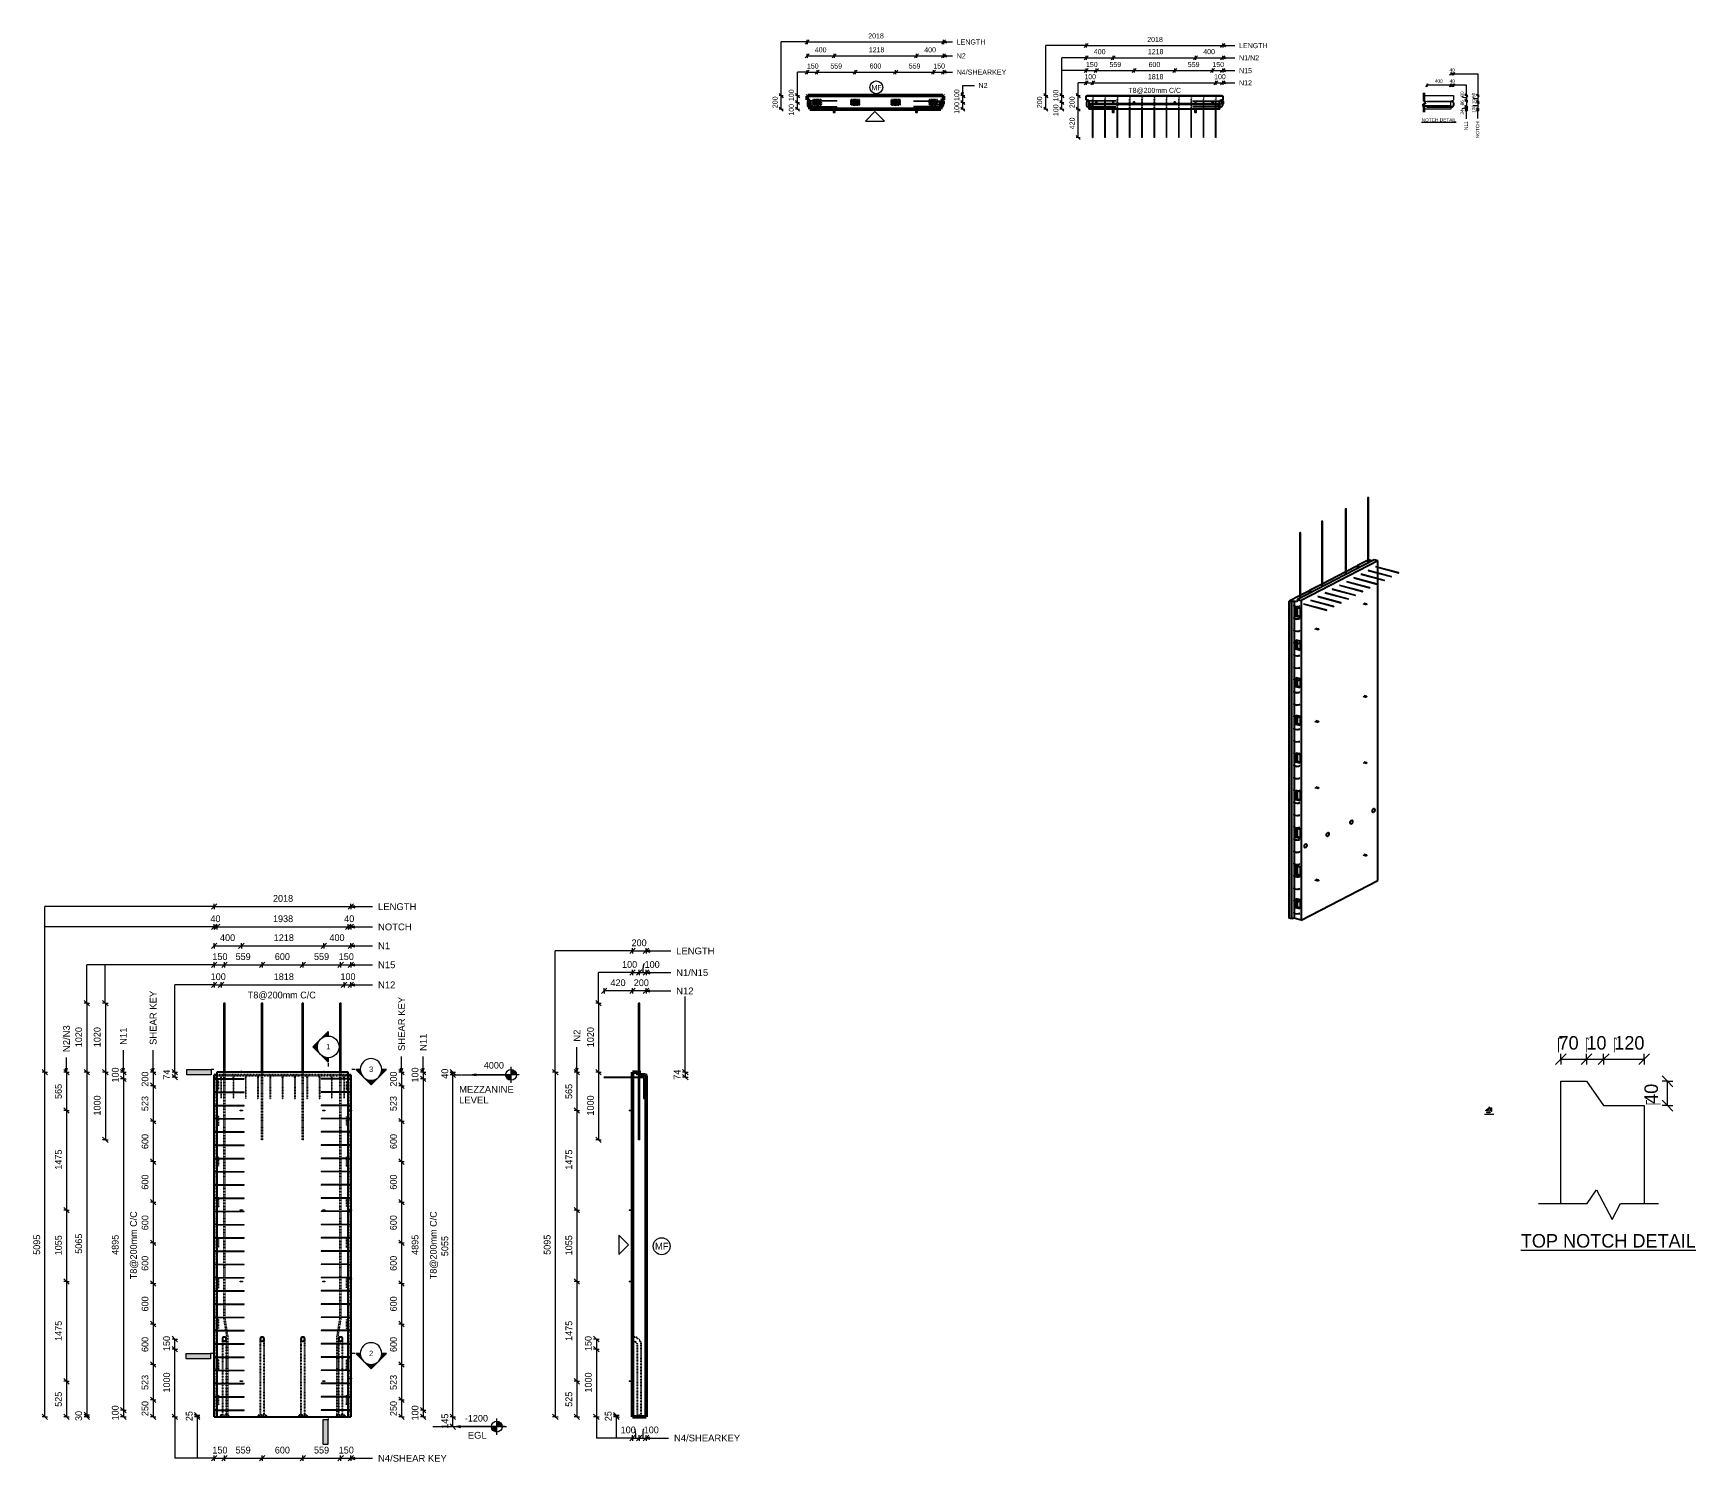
# Model space of a CAD drawing. Header units: millimetres. Extents: x 8200 to 32775, y -2059 to 19057.
import ezdxf

# ---------------------------------------------------------------- set-up
doc = ezdxf.new("R2010")
doc.units = ezdxf.units.MM
doc.linetypes.add('Dash', pattern=[6.36, 3.18, -3.18])
doc.linetypes.add('Hidden', pattern=[7.14, 4.76, -2.38])
for name, color, linetype, lineweight in [('A-ANNO-DIMS', 211, 'Continuous', 9), ('A-ANNO-DIMS-3', 211, 'Continuous', 9), ('A-ANNO-DIMS-30', 211, 'Continuous', 9), ('A-ANNO-DIMS-40', 211, 'Continuous', 9), ('A-ANNO-DIMS-80', 211, 'Continuous', 9), ('A-DETL', 90, 'Continuous', 18), ('A-DETL-HDLN', 90, 'Hidden', 18), ('A-DETL-THIN', 151, 'Continuous', 18), ('A-GENM', 13, 'Continuous', 18), ('A-WALL', 113, 'Continuous', 25), ('A-WALL-HDLN', 110, 'Dash', 25), ('G-ANNO-DIMS', 111, 'Continuous', 9), ('G-ANNO-SYMB', 111, 'Continuous', 9), ('G-ANNO-TEXT', 231, 'Continuous', 9), ('S-RBAR', 171, 'Continuous', 18)]:
    doc.layers.add(name, color=color, linetype=linetype, lineweight=lineweight)
doc.styles.add('Arial', font='arial.ttf', dxfattribs={"height": 80})
doc.styles.add('Arial_1', font='arial.ttf', dxfattribs={"height": 100})
doc.styles.add('Arial_2', font='arial.ttf', dxfattribs={"height": 96})
doc.styles.add('Arial_3', font='arial.ttf', dxfattribs={"height": 75})
doc.styles.add('Arial_4', font='arial.ttf', dxfattribs={"height": 50})
doc.styles.add('Arial_5', font='arial.ttf', dxfattribs={"height": 7.5})
doc.styles.add('Nirmala UI Semilight', font='NirmalaS.ttf', dxfattribs={"height": 100})
doc.styles.add('Nirmala UI Semilight_1', font='NirmalaS.ttf', dxfattribs={"height": 75})
doc.styles.add('Nirmala UI Semilight_2', font='NirmalaS.ttf', dxfattribs={"height": 50})
doc.styles.add('Nirmala UI Semilight_3', font='NirmalaS.ttf', dxfattribs={"height": 7.5})
doc.styles.add('Nirmala UI Semilight_4', font='NirmalaS.ttf', dxfattribs={"height": 200})
doc.styles.add('Nirmala UI Semilight_5', font='NirmalaS.ttf', dxfattribs={"height": 200})
doc.dimstyles.new('Arrow_Filled_-_2_5_NI_UI', dxfattribs={"dimscale": 304.8, "dimtxt": 104.736395, "dimasz": 0.262467, "dimexe": 0.131234, "dimexo": 0.0625, "dimgap": 0.131234, "dimtad": 1, "dimdec": 4, "dimzin": 0, "dimdsep": 46, "dimtxsty": 'Nirmala UI Semilight', "dimblk1": 'OBLIQUE', "dimblk2": 'OBLIQUE', "dimsah": 1, "dimcen": 0.09, "dimazin": 0, "dimtfac": 1, "dimtdec": 4, "dimtix": 1, "dimtmove": 0, "dimatfit": 3, "dimfxl": 0.131234, "dimfxlon": 1, "dimtvp": 1, "dimtolj": 1, "dimtzin": 0, "dimarcsym": 2})
doc.dimstyles.new('Arrow_Filled_-_2_5_NI_UI_1', dxfattribs={"dimscale": 304.8, "dimtxt": 104.736395, "dimasz": 0.262467, "dimexe": 0.131234, "dimexo": 0.0625, "dimgap": 0.131234, "dimtad": 1, "dimdec": 4, "dimzin": 0, "dimdsep": 46, "dimtxsty": 'Nirmala UI Semilight', "dimblk1": 'OBLIQUE', "dimblk2": 'OBLIQUE', "dimsah": 1, "dimcen": 0.09, "dimazin": 0, "dimtfac": 1, "dimtdec": 4, "dimtix": 1, "dimtmove": 2, "dimatfit": 3, "dimfxl": 0.131234, "dimfxlon": 1, "dimtvp": 1, "dimtolj": 1, "dimtzin": 0, "dimarcsym": 2})
doc.dimstyles.new('Arrow_Filled_-_2_5_NI_UI_2', dxfattribs={"dimscale": 304.8, "dimtxt": 104.736395, "dimasz": 0.262467, "dimexe": 0.131234, "dimexo": 0.0625, "dimgap": 0.131234, "dimtad": 1, "dimdec": 4, "dimzin": 0, "dimdsep": 46, "dimtxsty": 'Nirmala UI Semilight', "dimblk1": 'OBLIQUE', "dimblk2": 'OBLIQUE', "dimsah": 1, "dimcen": 0.09, "dimazin": 0, "dimtfac": 1, "dimtdec": 4, "dimtix": 1, "dimtmove": 1, "dimatfit": 3, "dimfxl": 0.131234, "dimfxlon": 1, "dimtvp": 1, "dimtolj": 1, "dimtzin": 0, "dimarcsym": 2})
doc.dimstyles.new('Arrow_Filled_-_2_5_NI_UI_3', dxfattribs={"dimscale": 304.8, "dimtxt": 78.552296, "dimasz": 0.19685, "dimexe": 0.098425, "dimexo": 0.0625, "dimgap": 0.098425, "dimtad": 1, "dimdec": 4, "dimzin": 0, "dimdsep": 46, "dimtxsty": 'Nirmala UI Semilight_1', "dimblk1": 'OBLIQUE', "dimblk2": 'OBLIQUE', "dimsah": 1, "dimcen": 0.09, "dimazin": 0, "dimtfac": 1, "dimtdec": 4, "dimtix": 1, "dimtmove": 0, "dimatfit": 3, "dimfxl": 0.098425, "dimfxlon": 1, "dimtvp": 1, "dimtolj": 1, "dimtzin": 0, "dimarcsym": 2})
doc.dimstyles.new('Arrow_Filled_-_2_5_NI_UI_4', dxfattribs={"dimscale": 304.8, "dimtxt": 78.552296, "dimasz": 0.19685, "dimexe": 0.098425, "dimexo": 0.0625, "dimgap": 0.098425, "dimtad": 1, "dimdec": 4, "dimzin": 0, "dimdsep": 46, "dimtxsty": 'Nirmala UI Semilight_1', "dimblk1": 'OBLIQUE', "dimblk2": 'OBLIQUE', "dimsah": 1, "dimcen": 0.09, "dimazin": 0, "dimtfac": 1, "dimtdec": 4, "dimtix": 1, "dimtmove": 2, "dimatfit": 3, "dimfxl": 0.098425, "dimfxlon": 1, "dimtvp": 1, "dimtolj": 1, "dimtzin": 0, "dimarcsym": 2})
doc.dimstyles.new('Arrow_Filled_-_2_5_NI_UI_5', dxfattribs={"dimscale": 304.8, "dimtxt": 7.85523, "dimasz": 0.019685, "dimexe": 0.009843, "dimexo": 0.0625, "dimgap": 0.009843, "dimtad": 1, "dimdec": 4, "dimzin": 0, "dimdsep": 46, "dimtxsty": 'Nirmala UI Semilight_3', "dimblk1": 'OBLIQUE', "dimblk2": 'OBLIQUE', "dimsah": 1, "dimcen": 0.09, "dimazin": 0, "dimtfac": 1, "dimtdec": 4, "dimtix": 1, "dimtmove": 0, "dimatfit": 3, "dimfxl": 0.009843, "dimfxlon": 1, "dimtvp": 1, "dimtolj": 1, "dimtzin": 0, "dimarcsym": 2})
doc.dimstyles.new('Arrow_Filled_-_2_5_NI_UI_6', dxfattribs={"dimscale": 304.8, "dimtxt": 209.472789, "dimasz": 0.524934, "dimexe": 0.262467, "dimexo": 0.0625, "dimgap": 0.262467, "dimtad": 1, "dimdec": 4, "dimzin": 0, "dimdsep": 46, "dimtxsty": 'Nirmala UI Semilight_4', "dimblk1": 'OBLIQUE', "dimblk2": 'OBLIQUE', "dimsah": 1, "dimcen": 0.09, "dimazin": 0, "dimtfac": 1, "dimtdec": 4, "dimtix": 1, "dimtmove": 2, "dimatfit": 3, "dimfxl": 0.262467, "dimfxlon": 1, "dimtvp": 1, "dimtolj": 1, "dimtzin": 0, "dimarcsym": 2})
doc.dimstyles.new('Arrow_Filled_-_2_5_NI_UI_7', dxfattribs={"dimscale": 304.8, "dimtxt": 209.472789, "dimasz": 0.524934, "dimexe": 0.262467, "dimexo": 0.0625, "dimgap": 0.262467, "dimtad": 1, "dimdec": 4, "dimzin": 0, "dimdsep": 46, "dimtxsty": 'Nirmala UI Semilight_4', "dimblk1": 'OBLIQUE', "dimblk2": 'OBLIQUE', "dimsah": 1, "dimcen": 0.09, "dimazin": 0, "dimtfac": 1, "dimtdec": 4, "dimtix": 1, "dimtmove": 0, "dimatfit": 3, "dimfxl": 0.262467, "dimfxlon": 1, "dimtvp": 1, "dimtolj": 1, "dimtzin": 0, "dimarcsym": 2})

msp = doc.modelspace()

# ---------------------------------------------------------------- texts
at = {"layer": 'G-ANNO-SYMB', "char_height": 80, "width": 76.962, "attachment_point": 1, "style": 'Arial'}
for s, insert in [('1', (12530.34665, 4116.37159)), ('3', (13164.01624, 3782.72381)), ('2', (13164.01624, -417.27619))]:
    msp.add_mtext(s, dxfattribs=dict(at, insert=insert))
at = {"layer": 'G-ANNO-TEXT', "color": 7, "attachment_point": 1}
for s, insert, char_height, width, style in [('LENGTH', (21849.38195, 18965.88539), 75, 514.683375, 'Arial_3'), ('N2', (21849.38195, 18759.95589), 75, 161.1391875, 'Arial_3'), ('LENGTH', (26022.99234, 18912.12704), 75, 514.683375, 'Arial_3'), ('N1/N2', (26022.99234, 18732.12704), 75, 358.3543125, 'Arial_3'), ('N4/SHEARKEY', (21849.38195, 18519.95589), 75, 885.063, 'Arial_3'), ('N15', (26022.99234, 18542.12704), 75, 230.886, 'Arial_3'), ('40', (29135.30061, 18537.9943), 50, 91.392375, 'Nirmala UI Semilight_2'), ('MF', (20591.31547, 18290.86748), 75, 180.3796875, 'Arial_3'), ('N2', (22172.41537, 18322.50508), 75, 161.1391875, 'Arial_3'), ('N12', (26022.99234, 18362.12704), 75, 230.886, 'Arial_3'), ('400', (28918.73371, 18374.43991), 50, 136.286875, 'Nirmala UI Semilight_2'), ('40', (29135.30061, 18374.43991), 50, 91.392375, 'Nirmala UI Semilight_2'), ('\\LNOTCH DETAIL', (28722.93996, 17801.32875), 50, 622.1095, 'Arial_4'), ('LENGTH', (13296.60308, 6197.18914), 100, 686.2445, 'Arial_1'), ('NOTCH', (13296.60308, 5897.18914), 100, 602.869, 'Arial_1'), ('N1', (13296.60308, 5617.18914), 100, 214.85225, 'Arial_1'), ('LENGTH', (17703.53561, 5541.69621), 100, 686.2445, 'Arial_1'), ('N15', (13296.60308, 5337.18914), 100, 307.848, 'Arial_1'), ('N1/N15', (17703.53561, 5221.69621), 100, 570.8015, 'Arial_1'), ('N12', (13296.60308, 5040.16595), 100, 307.848, 'Arial_1'), ('N12', (17703.53561, 4951.28653), 100, 307.848, 'Arial_1'), ('MEZZANINE', (14495.42404, 3496.57445), 100, 971.64525, 'Arial_1'), ('LEVEL', (14495.42404, 3337.82445), 100, 522.70025, 'Arial_1'), ('\\LTYPICAL CHAMFER DETAIL', (29652.27311, 3087.48198), 7.5, 166.9113375, 'Arial_5'), ('\\LTOP NOTCH DETAIL', (30189.18373, 1307.16895), 200, 2975.864, 'Nirmala UI Semilight_5'), ('MF', (17390.07737, 1177.26469), 100, 240.50625, 'Arial_1'), ('EGL', (14623.12864, -1617.39337), 100, 336.70875, 'Arial_1'), ('N4/SHEARKEY', (17671.29576, -1658.29647), 100, 1180.084, 'Arial_1'), ('N4/SHEAR KEY', (13296.60308, -1957.52123), 100, 1228.18525, 'Arial_1')]:
    msp.add_mtext(s, dxfattribs=dict(at, insert=insert, char_height=char_height, width=width, style=style))
at = {"layer": 'G-ANNO-TEXT', "color": 7, "attachment_point": 1, "rotation": 90}
for s, insert, char_height, width, style in [('80', (29296.87586, 18120.89979), 50, 89.789, 'Nirmala UI Semilight_2'), ('86', (29296.87586, 17989.83049), 50, 89.789, 'Nirmala UI Semilight_2'), ('60', (29465.21867, 18100.51088), 50, 89.789, 'Nirmala UI Semilight_2'), ('10', (29465.21867, 18008.05743), 50, 76.962, 'Nirmala UI Semilight_2'), ('130', (29465.21867, 17881.70469), 50, 121.8565, 'Nirmala UI Semilight_2'), ('34', (29296.87586, 17854.64001), 50, 91.392375, 'Nirmala UI Semilight_2'), ('N11', (29356.10724, 17627.56958), 50, 153.924, 'Arial_4'), ('NOTCH', (29524.45005, 17505.96958), 50, 301.4345, 'Arial_4'), ('SHEAR KEY', (9922.4161, 4102.79925), 100, 965.23175, 'Arial_1'), ('SHEAR KEY', (13594.71304, 4012.98824), 100, 965.23175, 'Arial_1'), ('N2/N3', (8641.44504, 3996.86831), 100, 477.80575, 'Arial_1'), ('N11', (9482.4161, 4102.79925), 100, 307.848, 'Arial_1'), ('N11', (13914.71304, 4012.98824), 100, 307.848, 'Arial_1'), ('N2', (16186.93675, 4150.12), 100, 214.85225, 'Arial_1')]:
    msp.add_mtext(s, dxfattribs=dict(at, insert=insert, char_height=char_height, width=width, style=style))

# ---------------------------------------------------------------- blocks, each defined once
blk = doc.blocks.new('RR spread anchor face based - RR-SA-3_0-200-1726827-Elevation Front')
at = {"layer": 'A-GENM'}
for p, q in [((11271, 3708), (11271, 3713)), ((11271, 3713), (11281, 3713)), ((11271, 3700), (11271, 3708)), ((11281, 3708), (11271, 3708)), ((11281, 3713), (11281, 3708)), ((11281, 3708), (11281, 3700))]:
    blk.add_line(p, q, dxfattribs=at)
blk = doc.blocks.new('RR spread anchor face based - RR-SA-2_5-150-1726819-Elevation Front')
at = {"layer": 'A-GENM'}
for p, q in [((11261, 3140), (11263, 3140)), ((11261, 3130), (11261, 3140)), ((11263, 3130), (11261, 3130)), ((11263, 3140), (11288, 3140)), ((11263, 3140), (11263, 3130)), ((11288, 3130), (11263, 3130)), ((11288, 3140), (11291, 3140)), ((11288, 3140), (11288, 3130)), ((11291, 3130), (11288, 3130)), ((11291, 3140), (11291, 3130))]:
    blk.add_line(p, q, dxfattribs=at)
blk = doc.blocks.new('RR spread anchor face based - RR-SA-3_0-200-V1-Elevation Front')
at = {"layer": 'A-GENM'}
for p, q in [((12854, 3140), (12904, 3140)), ((12904, 3130), (12854, 3130)), ((12904, 3140), (12909, 3140)), ((12904, 3130), (12904, 3140)), ((12909, 3130), (12904, 3130)), ((12909, 3130), (12909, 3140))]:
    blk.add_line(p, q, dxfattribs=at)
blk = doc.blocks.new('RR spread anchor face based - RR-SA-3_0-200-V2-Elevation Front')
at = {"layer": 'A-GENM'}
for p, q in [((12854, -825), (12904, -825)), ((12904, -835), (12854, -835)), ((12904, -825), (12909, -825)), ((12904, -835), (12904, -825)), ((12909, -835), (12904, -835)), ((12909, -835), (12909, -825))]:
    blk.add_line(p, q, dxfattribs=at)
blk = doc.blocks.new('RR spread anchor face based - RR-SA-3_0-200-1726827-Elevation Right')
at = {"layer": 'A-GENM'}
for p, q in [((18018, 3713), (18015, 3708)), ((18015, 3708), (18015, 3660)), ((18025, 3713), (18018, 3713)), ((18053, 3713), (18045, 3713)), ((18055, 3708), (18053, 3713)), ((18055, 3660), (18055, 3708))]:
    blk.add_line(p, q, dxfattribs=at)
blk = doc.blocks.new('RR spread anchor face based - RR-SA-2_5-150-1726819-Elevation Right')
at = {"layer": 'A-GENM'}
for p, q in [((17885, 3140), (17890, 3140)), ((17885, 3140), (17885, 3130)), ((17890, 3130), (17885, 3130)), ((17890, 3140), (17935, 3140)), ((17890, 3140), (17890, 3130)), ((17935, 3130), (17890, 3130))]:
    blk.add_line(p, q, dxfattribs=at)
blk = doc.blocks.new('RR spread anchor face based - RR-SA-2_5-150-1726819-Elevation Top')
at = {"layer": 'A-GENM'}
for p, q in [((11261, 17935), (11261, 17890)), ((11261, 17890), (11263, 17885)), ((11263, 17885), (11288, 17885)), ((11269, 17901), (11269, 17907)), ((11283, 17907), (11283, 17901)), ((11288, 17885), (11291, 17890)), ((11291, 17890), (11291, 17935))]:
    blk.add_line(p, q, dxfattribs=at)
for centre, start, end in [((11276, 17907), 0, 180), ((11276, 17901), 180, 0)]:
    blk.add_arc(centre, 7, start, end, dxfattribs=at)
blk = doc.blocks.new('RR spread anchor face based - RR-SA-3_0-200-1726827-Elevation Top')
at = {"layer": 'A-GENM'}
for p, q in [((12714, 18035), (12734, 18035)), ((12734, 18015), (12722, 18015)), ((12734, 18051), (12734, 18035)), ((12734, 18051), (12734, 18035)), ((12734, 18035), (12734, 18015)), ((12734, 18035), (12734, 18015)), ((12734, 18015), (12766, 18015)), ((12854, 18015), (12886, 18015)), ((12904, 18055), (12883, 18055)), ((12883, 18044), (12883, 18044)), ((12886, 18026), (12883, 18026)), ((12894, 18015), (12904, 18015)), ((12909, 18053), (12904, 18055)), ((12904, 18015), (12909, 18018)), ((12909, 18018), (12909, 18053))]:
    blk.add_line(p, q, dxfattribs=at)
for centre, start, end in [((12883, 18035), 90, 270), ((12887, 18035), 324.8077, 43.7744)]:
    blk.add_arc(centre, 9, start, end, dxfattribs=at)
blk = doc.blocks.new('RR spread anchor face based - RR-SA-3_0-200-1726827-Elevation Top1')
at = {"layer": 'A-GENM'}
for p, q in [((11271, 18018), (11271, 18051)), ((11271, 18015), (11271, 18018)), ((11271, 18018), (11281, 18018)), ((11281, 18015), (11271, 18015)), ((11281, 18051), (11281, 18018)), ((11281, 18018), (11281, 18015))]:
    blk.add_line(p, q, dxfattribs=at)
blk = doc.blocks.new('RR spread anchor face based - RR-SA-2_5-150-1726819-Elevation Top1')
at = {"layer": 'A-GENM'}
for p, q in [((11261, 17935), (11261, 17890)), ((11261, 17890), (11263, 17885)), ((11263, 17885), (11288, 17885)), ((11269, 17901), (11269, 17907)), ((11283, 17907), (11283, 17901)), ((11288, 17885), (11291, 17890)), ((11291, 17890), (11291, 17935))]:
    blk.add_line(p, q, dxfattribs=at)
for centre, start, end in [((11276, 17907), 0, 180), ((11276, 17901), 180, 0)]:
    blk.add_arc(centre, 7, start, end, dxfattribs=at)
blk = doc.blocks.new('RR spread anchor face based - RR-SA-3_0-200-V3-Elevation Top1')
at = {"layer": 'A-GENM'}
for p, q in [((12854, 18015), (12886, 18015)), ((12904, 18055), (12883, 18055)), ((12883, 18044), (12883, 18044)), ((12886, 18026), (12883, 18026)), ((12894, 18015), (12904, 18015)), ((12909, 18053), (12904, 18055)), ((12904, 18015), (12909, 18018)), ((12909, 18018), (12909, 18053))]:
    blk.add_line(p, q, dxfattribs=at)
for centre, start, end in [((12883, 18035), 90, 270), ((12887, 18035), 324.8077, 43.7744)]:
    blk.add_arc(centre, 9, start, end, dxfattribs=at)
blk = doc.blocks.new('Rebar Bar - Part 3166313199-431004-3D Ortho')
at = {"layer": 'S-RBAR'}
for p, q in [((-8255, 10611), (-8271, 10603)), ((-8267, 10595), (-8251, 10604))]:
    blk.add_line(p, q, dxfattribs=at)
blk = doc.blocks.new('Rebar Bar - Part 2227165887-431004-3D Ortho')
at = {"layer": 'S-RBAR'}
for points in [[(-8271, 10603, 0), (-8271, 10602, 0), (-8272, 10602, 0), (-8272, 10602, 0), (-8273, 10601, 0), (-8273, 10601, 0), (-8274, 10600, 0), (-8274, 10600, 0), (-8275, 10599, 0), (-8275, 10599, 0), (-8276, 10598, 0), (-8276, 10598, 0), (-8276, 10597, 0), (-8276, 10597, 0), (-8277, 10596, 0), (-8277, 10595, 0), (-8277, 10594, 0), (-8277, 10594, 0), (-8276, 10593, 0), (-8276, 10592, 0), (-8276, 10592, 0), (-8276, 10591, 0), (-8275, 10590, 0), (-8275, 10590, 0), (-8274, 10589, 0), (-8274, 10589, 0), (-8274, 10589, 0), (-8273, 10588, 0), (-8273, 10588, 0), (-8272, 10587, 0), (-8271, 10587, 0), (-8271, 10587, 0), (-8270, 10586, 0), (-8270, 10586, 0), (-8269, 10586, 0), (-8268, 10586, 0), (-8268, 10585, 0), (-8267, 10585, 0), (-8266, 10585, 0), (-8266, 10585, 0), (-8265, 10585, 0)], [(-8269, 10595, 0), (-8269, 10595, 0), (-8269, 10595, 0), (-8269, 10595, 0), (-8269, 10595, 0), (-8268, 10595, 0), (-8268, 10595, 0), (-8268, 10594, 0), (-8268, 10594, 0), (-8267, 10594, 0), (-8267, 10594, 0), (-8267, 10594, 0), (-8266, 10594, 0), (-8266, 10593, 0), (-8266, 10593, 0), (-8265, 10593, 0), (-8265, 10593, 0), (-8264, 10593, 0), (-8264, 10593, 0), (-8263, 10592, 0)], [(-8269, 10594, 0), (-8269, 10594, 0), (-8269, 10594, 0), (-8269, 10594, 0), (-8268, 10595, 0), (-8268, 10595, 0), (-8268, 10595, 0), (-8268, 10595, 0), (-8267, 10595, 0), (-8267, 10595, 0), (-8267, 10595, 0)]]:
    blk.add_polyline3d(points, dxfattribs=at)
blk = doc.blocks.new('Rebar Bar - Part 981547073-431004-3D Ortho')
at = {"layer": 'S-RBAR'}
for p, q in [((-8265, 10585), (-8228, 10575)), ((-8226, 10582), (-8263, 10592))]:
    blk.add_line(p, q, dxfattribs=at)
blk = doc.blocks.new('Rebar Bar - Part 2227165887-V4-3D Ortho')
at = {"layer": 'S-RBAR'}
for points in [[(-8197, 10577, 0), (-8198, 10576, 0), (-8198, 10576, 0), (-8199, 10576, 0), (-8200, 10576, 0), (-8200, 10575, 0), (-8201, 10575, 0), (-8202, 10575, 0), (-8203, 10575, 0), (-8203, 10574, 0), (-8204, 10574, 0), (-8205, 10574, 0), (-8206, 10574, 0), (-8206, 10574, 0), (-8207, 10574, 0), (-8208, 10574, 0), (-8209, 10573, 0), (-8210, 10573, 0), (-8211, 10573, 0), (-8211, 10573, 0), (-8212, 10573, 0), (-8213, 10573, 0), (-8214, 10573, 0), (-8215, 10573, 0), (-8216, 10573, 0), (-8216, 10573, 0), (-8217, 10573, 0), (-8218, 10573, 0), (-8219, 10573, 0), (-8220, 10573, 0), (-8221, 10573, 0), (-8222, 10573, 0), (-8222, 10574, 0), (-8223, 10574, 0), (-8224, 10574, 0), (-8225, 10574, 0), (-8226, 10574, 0), (-8226, 10574, 0), (-8227, 10574, 0), (-8228, 10575, 0), (-8228, 10575, 0)], [(-8201, 10584, 0), (-8201, 10584, 0), (-8202, 10583, 0), (-8202, 10583, 0), (-8203, 10583, 0), (-8203, 10583, 0), (-8204, 10583, 0), (-8204, 10583, 0), (-8205, 10582, 0), (-8205, 10582, 0), (-8206, 10582, 0), (-8206, 10582, 0), (-8207, 10582, 0), (-8208, 10582, 0), (-8208, 10582, 0), (-8209, 10582, 0), (-8210, 10581, 0), (-8210, 10581, 0), (-8211, 10581, 0), (-8212, 10581, 0), (-8213, 10581, 0), (-8213, 10581, 0), (-8214, 10581, 0), (-8215, 10581, 0), (-8216, 10581, 0), (-8216, 10581, 0), (-8217, 10581, 0), (-8218, 10581, 0), (-8219, 10581, 0), (-8219, 10581, 0), (-8220, 10581, 0), (-8221, 10581, 0), (-8221, 10581, 0), (-8222, 10582, 0), (-8223, 10582, 0), (-8223, 10582, 0), (-8224, 10582, 0), (-8225, 10582, 0), (-8225, 10582, 0), (-8226, 10582, 0), (-8226, 10582, 0)]]:
    blk.add_polyline3d(points, dxfattribs=at)
blk = doc.blocks.new('Rebar Bar - Part 3131074535-431004-3D Ortho')
at = {"layer": 'S-RBAR'}
for p, q in [((-8185, 10592), (-8201, 10584)), ((-8197, 10577), (-8181, 10585))]:
    blk.add_line(p, q, dxfattribs=at)
blk = doc.blocks.new('Rebar Bar - Part 3131074535-V5-3D Ortho')
at = {"layer": 'S-RBAR'}
for p, q in [((-8185, 10229), (-8201, 10221)), ((-8197, 10214), (-8181, 10222))]:
    blk.add_line(p, q, dxfattribs=at)
blk = doc.blocks.new('Rebar Bar - Part 3131074535-V6-3D Ortho')
at = {"layer": 'S-RBAR'}
for p, q in [((-8178, 10051), (-8201, 10039)), ((-8197, 10032), (-8178, 10042))]:
    blk.add_line(p, q, dxfattribs=at)
blk = doc.blocks.new('Rebar Bar - Part 3131074535-V7-3D Ortho')
at = {"layer": 'S-RBAR'}
for p, q in [((-8185, 7687), (-8201, 7679)), ((-8197, 7671), (-8181, 7680))]:
    blk.add_line(p, q, dxfattribs=at)
blk = doc.blocks.new('Rebar Bar - Part 3166313199-V8-3D Ortho')
at = {"layer": 'S-RBAR'}
for p, q in [((-8255, 6979), (-8271, 6971)), ((-8267, 6964), (-8251, 6973))]:
    blk.add_line(p, q, dxfattribs=at)
blk = doc.blocks.new('RR spread anchor face based - RR-SA-3_0-200-1726827-3D Ortho')
at = {"layer": 'A-GENM'}
for p, q in [((-8050, 10816), (-8052, 10812)), ((-8050, 10816), (-8044, 10819)), ((-8021, 10808), (-8050, 10816)), ((-8044, 10819), (-8016, 10811)), ((-8052, 10812), (-8052, 10772)), ((-8043, 10789), (-8043, 10793)), ((-8037, 10796), (-8037, 10792)), ((-8028, 10789), (-8028, 10785)), ((-8028, 10785), (-8028, 10784)), ((-8021, 10808), (-8016, 10811)), ((-8019, 10803), (-8021, 10808)), ((-8014, 10806), (-8019, 10803)), ((-8019, 10789), (-8019, 10803)), ((-8016, 10811), (-8014, 10806)), ((-8014, 10806), (-8014, 10792))]:
    blk.add_line(p, q, dxfattribs=at)
for points in [[(-8043, 10793, 0), (-8043, 10795, 0), (-8042, 10797, 0), (-8041, 10798, 0), (-8039, 10799, 0), (-8038, 10800, 0), (-8036, 10800, 0), (-8034, 10799, 0), (-8032, 10797, 0), (-8030, 10796, 0), (-8029, 10794, 0), (-8029, 10791, 0), (-8028, 10789, 0)], [(-8038, 10780, 0), (-8039, 10781, 0), (-8041, 10783, 0), (-8042, 10785, 0), (-8043, 10787, 0), (-8043, 10789, 0)], [(-8036, 10800, 0), (-8037, 10798, 0), (-8037, 10796, 0)], [(-8037, 10792, 0), (-8037, 10790, 0), (-8036, 10788, 0), (-8035, 10786, 0), (-8033, 10784, 0), (-8032, 10783, 0)]]:
    blk.add_polyline3d(points, dxfattribs=at)
blk = doc.blocks.new('RR spread anchor face based - RR-SA-2_5-150-1726819-3D Ortho')
at = {"layer": 'A-GENM'}
for p, q in [((-7960, 10256), (-7924, 10246)), ((-7924, 10237), (-7960, 10246)), ((-7906, 10255), (-7943, 10265)), ((-7928, 10251), (-7933, 10252)), ((-7924, 10256), (-7920, 10255)), ((-7924, 10246), (-7918, 10246)), ((-7924, 10237), (-7924, 10246)), ((-7918, 10236), (-7924, 10237)), ((-7918, 10246), (-7904, 10253)), ((-7918, 10246), (-7918, 10236)), ((-7904, 10244), (-7918, 10236)), ((-7904, 10253), (-7906, 10255)), ((-7904, 10253), (-7904, 10244))]:
    blk.add_line(p, q, dxfattribs=at)
for points in [[(-7933, 10252, 0), (-7934, 10252, 0), (-7935, 10253, 0), (-7935, 10254, 0), (-7935, 10254, 0), (-7935, 10255, 0), (-7934, 10256, 0), (-7933, 10256, 0), (-7931, 10256, 0), (-7930, 10257, 0), (-7928, 10257, 0), (-7926, 10257, 0), (-7924, 10256, 0)], [(-7920, 10255, 0), (-7918, 10254, 0), (-7917, 10254, 0), (-7917, 10253, 0), (-7917, 10252, 0), (-7917, 10252, 0), (-7918, 10251, 0), (-7919, 10251, 0), (-7921, 10250, 0), (-7922, 10250, 0), (-7924, 10250, 0), (-7926, 10250, 0), (-7928, 10251, 0)]]:
    blk.add_polyline3d(points, dxfattribs=at)
blk = doc.blocks.new('Rebar Bar - Part 1814174108-431004-3D Ortho')
at = {"layer": 'S-RBAR'}
for p, q in [((-7511, 12023), (-7511, 11053)), ((-7491, 11063), (-7491, 12023))]:
    blk.add_line(p, q, dxfattribs=at)
for points in [[(-7495, 12026, 0), (-7497, 12027, 0), (-7500, 12027, 0), (-7503, 12027, 0), (-7505, 12027, 0), (-7507, 12026, 0), (-7509, 12025, 0), (-7510, 12025, 0), (-7511, 12024, 0), (-7511, 12023, 0), (-7510, 12022, 0), (-7509, 12021, 0), (-7507, 12020, 0)], [(-7507, 12020, 0), (-7505, 12020, 0), (-7502, 12020, 0), (-7499, 12020, 0), (-7497, 12020, 0), (-7495, 12020, 0), (-7493, 12021, 0), (-7492, 12022, 0), (-7491, 12023, 0), (-7491, 12024, 0), (-7492, 12025, 0), (-7493, 12026, 0), (-7495, 12026, 0)]]:
    blk.add_polyline3d(points, dxfattribs=at)
blk = doc.blocks.new('Rebar Bar - Part 1026889929-431004-3D Ortho')
at = {"layer": 'S-RBAR'}
for p, q in [((-8189, 11672), (-8189, 10701)), ((-8169, 10712), (-8169, 11672))]:
    blk.add_line(p, q, dxfattribs=at)
for points in [[(-8173, 11675, 0), (-8175, 11675, 0), (-8178, 11675, 0), (-8181, 11675, 0), (-8183, 11675, 0), (-8185, 11674, 0), (-8187, 11674, 0), (-8188, 11673, 0), (-8189, 11672, 0), (-8189, 11671, 0), (-8188, 11670, 0), (-8187, 11669, 0), (-8185, 11668, 0)], [(-8185, 11668, 0), (-8182, 11668, 0), (-8180, 11668, 0), (-8177, 11668, 0), (-8175, 11668, 0), (-8173, 11669, 0), (-8171, 11669, 0), (-8170, 11670, 0), (-8169, 11671, 0), (-8169, 11672, 0), (-8170, 11673, 0), (-8171, 11674, 0), (-8173, 11675, 0)]]:
    blk.add_polyline3d(points, dxfattribs=at)
blk = doc.blocks.new('Rebar Bar - Part 1386382727-431004-3D Ortho')
at = {"layer": 'S-RBAR'}
for p, q in [((-7184, 12193), (-7184, 11223)), ((-7164, 11233), (-7164, 12193))]:
    blk.add_line(p, q, dxfattribs=at)
for points in [[(-7168, 12196, 0), (-7170, 12196, 0), (-7173, 12197, 0), (-7176, 12197, 0), (-7178, 12196, 0), (-7180, 12196, 0), (-7182, 12195, 0), (-7183, 12194, 0), (-7184, 12193, 0), (-7184, 12192, 0), (-7183, 12191, 0), (-7182, 12191, 0), (-7180, 12190, 0)], [(-7180, 12190, 0), (-7178, 12189, 0), (-7175, 12189, 0), (-7172, 12189, 0), (-7170, 12190, 0), (-7168, 12190, 0), (-7166, 12191, 0), (-7165, 12192, 0), (-7164, 12193, 0), (-7164, 12194, 0), (-7165, 12195, 0), (-7166, 12195, 0), (-7168, 12196, 0)]]:
    blk.add_polyline3d(points, dxfattribs=at)
blk = doc.blocks.new('Rebar Bar - Part 4226160731-431004-3D Ortho')
at = {"layer": 'S-RBAR'}
for p, q in [((-8130, 10616), (-7787, 10524)), ((-7785, 10532), (-8128, 10624))]:
    blk.add_line(p, q, dxfattribs=at)
for points in [[(-7784, 10529, 0), (-7784, 10530, 0), (-7784, 10531, 0), (-7785, 10531, 0), (-7785, 10532, 0), (-7786, 10532, 0), (-7786, 10532, 0), (-7787, 10531, 0), (-7788, 10531, 0), (-7788, 10530, 0), (-7788, 10529, 0), (-7789, 10528, 0), (-7789, 10527, 0)], [(-7789, 10527, 0), (-7789, 10526, 0), (-7788, 10525, 0), (-7788, 10525, 0), (-7788, 10524, 0), (-7787, 10524, 0), (-7786, 10524, 0), (-7786, 10525, 0), (-7785, 10525, 0), (-7785, 10526, 0), (-7784, 10527, 0), (-7784, 10528, 0), (-7784, 10529, 0)]]:
    blk.add_polyline3d(points, dxfattribs=at)
blk = doc.blocks.new('Rebar Bar - Part 4226160731-V9-3D Ortho')
at = {"layer": 'S-RBAR'}
for p, q in [((-7491, 10947), (-7149, 10855)), ((-7147, 10863), (-7489, 10955))]:
    blk.add_line(p, q, dxfattribs=at)
for points in [[(-7146, 10860, 0), (-7146, 10861, 0), (-7146, 10862, 0), (-7147, 10863, 0), (-7147, 10863, 0), (-7148, 10863, 0), (-7148, 10863, 0), (-7149, 10862, 0), (-7150, 10862, 0), (-7150, 10861, 0), (-7150, 10860, 0), (-7151, 10859, 0), (-7151, 10858, 0)], [(-7151, 10858, 0), (-7151, 10857, 0), (-7150, 10856, 0), (-7150, 10856, 0), (-7150, 10855, 0), (-7149, 10855, 0), (-7148, 10855, 0), (-7148, 10856, 0), (-7147, 10856, 0), (-7147, 10857, 0), (-7146, 10858, 0), (-7146, 10859, 0), (-7146, 10860, 0)]]:
    blk.add_polyline3d(points, dxfattribs=at)
blk = doc.blocks.new('Detail View - M_Section Tail - Filled Horizontal-14034-Elevation Front')
at = {"layer": 'G-ANNO-SYMB'}
blk.add_hatch(color=256, dxfattribs=at).paths.add_polyline_path([(10821, -540), (10821, -460), (10461, -460), (10461, -540)])
for p, q in [((10461, -540), (10461, -460)), ((10461, -460), (10821, -460)), ((10821, -460), (10821, -540)), ((10821, -540), (10461, -540))]:
    blk.add_line(p, q, dxfattribs=at)
blk = doc.blocks.new('Detail View - M_Section Head - Filled SHOP DWG-1002450-Elevation Front')
at = {"layer": 'G-ANNO-SYMB'}
h = blk.add_hatch(color=256, dxfattribs=at)
edge = h.paths.add_edge_path()
edge.add_line((12967, -460), (13033, -460))
edge.add_arc((13193, -460), 160, 180, 225)
edge.add_line((13080, -573), (12967, -460))
h = blk.add_hatch(color=256, dxfattribs=at)
edge = h.paths.add_edge_path()
edge.add_line((13420, -460), (13307, -573))
edge.add_arc((13193, -460), 160, 315, 360)
edge.add_line((13353, -460), (13420, -460))
h = blk.add_hatch(color=256, dxfattribs=at)
edge = h.paths.add_edge_path()
edge.add_line((13193, -687), (13080, -573))
edge.add_arc((13193, -460), 160, 225, 270)
edge.add_line((13193, -620), (13193, -687))
h = blk.add_hatch(color=256, dxfattribs=at)
edge = h.paths.add_edge_path()
edge.add_line((13193, -687), (13193, -620))
edge.add_arc((13193, -460), 160, 270, 315)
edge.add_line((13307, -573), (13193, -687))
for p, q in [((13193, -687), (12967, -460)), ((13033, -460), (12967, -460)), ((12967, -460), (13080, -573)), ((13033, -460), (12967, -460)), ((13193, -687), (13420, -460)), ((13307, -573), (13420, -460)), ((13353, -460), (13420, -460)), ((13420, -460), (13353, -460)), ((13080, -573), (13193, -687)), ((13193, -687), (13307, -573)), ((13193, -620), (13193, -687)), ((13193, -687), (13193, -620))]:
    blk.add_line(p, q, dxfattribs=at)
for start, end in [(360, 180), (180, 360), (180, 225), (315, 0), (225, 270), (270, 315)]:
    blk.add_arc((13193, -460), 160, start, end, dxfattribs=at)
blk = doc.blocks.new('DIMBLOCK1-Elevation Front')
at = {"layer": 'A-ANNO-DIMS-40'}
for p, q in [((10876, 6147), (10836, 6107)), ((10876, 6147), (10916, 6187)), ((10876, 6147), (10876, 6187)), ((10876, 6147), (12894, 6147)), ((10876, 6147), (10876, 6107)), ((12894, 6147), (12854, 6107)), ((12894, 6147), (12934, 6187)), ((12894, 6147), (12894, 6187)), ((12894, 6147), (12894, 6107))]:
    blk.add_line(p, q, dxfattribs=at)
at = {"layer": 'A-ANNO-DIMS-40', "color": 0, "insert": (11744, 6318), "char_height": 100, "width": 338.2, "attachment_point": 1, "line_spacing_factor": 1.142579, "style": 'Nirmala UI Semilight'}
blk.add_mtext('2018', dxfattribs=at)
blk = doc.blocks.new('_Oblique')
at = {"color": 0, "linetype": 'ByBlock', "lineweight": -2}
blk.add_line((-0.5, -0.5), (0.5, 0.5), dxfattribs=at)
blk = doc.blocks.new('DIMBLOCK2-Elevation Front')
at = {"layer": 'A-ANNO-DIMS-40'}
for p, q in [((10876, 5847), (10836, 5807)), ((10876, 5847), (10916, 5887)), ((10876, 5847), (10876, 5887)), ((10876, 5847), (10916, 5847)), ((10916, 5847), (10876, 5807)), ((10876, 5847), (10876, 5807)), ((10916, 5847), (10956, 5887)), ((10916, 5847), (10916, 5887)), ((10916, 5847), (10916, 5807))]:
    blk.add_line(p, q, dxfattribs=at)
at = {"layer": 'A-ANNO-DIMS-40', "color": 0, "insert": (10819, 6018), "char_height": 100, "width": 185.1, "attachment_point": 1, "line_spacing_factor": 1.142579, "style": 'Nirmala UI Semilight'}
blk.add_mtext('40', dxfattribs=at)
blk = doc.blocks.new('DIMBLOCK3-Elevation Front')
at = {"layer": 'A-ANNO-DIMS-40'}
for p, q in [((10916, 5847), (10876, 5807)), ((10916, 5847), (10956, 5887)), ((10916, 5847), (10916, 5887)), ((10916, 5847), (12854, 5847)), ((10916, 5847), (10916, 5807)), ((12854, 5847), (12814, 5807)), ((12854, 5847), (12894, 5887)), ((12854, 5847), (12854, 5887)), ((12854, 5847), (12854, 5807))]:
    blk.add_line(p, q, dxfattribs=at)
at = {"layer": 'A-ANNO-DIMS-40', "color": 0, "insert": (11744, 6018), "char_height": 100, "width": 338.2, "attachment_point": 1, "line_spacing_factor": 1.142579, "style": 'Nirmala UI Semilight'}
blk.add_mtext('1938', dxfattribs=at)
blk = doc.blocks.new('DIMBLOCK4-Elevation Front')
at = {"layer": 'A-ANNO-DIMS-40'}
for p, q in [((12854, 5847), (12814, 5807)), ((12854, 5847), (12894, 5887)), ((12854, 5847), (12854, 5887)), ((12854, 5847), (12894, 5847)), ((12894, 5847), (12854, 5807)), ((12854, 5847), (12854, 5807)), ((12894, 5847), (12934, 5887)), ((12894, 5847), (12894, 5887)), ((12894, 5847), (12894, 5807))]:
    blk.add_line(p, q, dxfattribs=at)
at = {"layer": 'A-ANNO-DIMS-40', "color": 0, "insert": (12797, 6018), "char_height": 100, "width": 185.1, "attachment_point": 1, "line_spacing_factor": 1.142579, "style": 'Nirmala UI Semilight'}
blk.add_mtext('40', dxfattribs=at)
blk = doc.blocks.new('DIMBLOCK5-Elevation Front')
at = {"layer": 'A-ANNO-DIMS-40'}
for p, q in [((10876, 5287), (10836, 5247)), ((10876, 5287), (10916, 5327)), ((10876, 5287), (10876, 5327)), ((10876, 5287), (11026, 5287)), ((10876, 5287), (10876, 5247)), ((11026, 5287), (10986, 5247)), ((11026, 5287), (11066, 5327)), ((11026, 5287), (11026, 5327)), ((11026, 5287), (11026, 5247))]:
    blk.add_line(p, q, dxfattribs=at)
at = {"layer": 'A-ANNO-DIMS-40', "color": 0, "insert": (10848, 5458), "char_height": 100, "width": 246.8, "attachment_point": 1, "line_spacing_factor": 1.142579, "style": 'Nirmala UI Semilight'}
blk.add_mtext('150', dxfattribs=at)
blk = doc.blocks.new('DIMBLOCK6-Elevation Front')
at = {"layer": 'A-ANNO-DIMS-40'}
for p, q in [((11026, 5287), (10986, 5247)), ((11026, 5287), (11066, 5327)), ((11026, 5287), (11026, 5327)), ((11026, 5287), (11585, 5287)), ((11026, 5287), (11026, 5247)), ((11585, 5287), (11545, 5247)), ((11585, 5287), (11625, 5327)), ((11585, 5287), (11585, 5327)), ((11585, 5287), (11585, 5247))]:
    blk.add_line(p, q, dxfattribs=at)
at = {"layer": 'A-ANNO-DIMS-40', "color": 0, "insert": (11191, 5458), "char_height": 100, "width": 274.22, "attachment_point": 1, "line_spacing_factor": 1.142579, "style": 'Nirmala UI Semilight'}
blk.add_mtext('559', dxfattribs=at)
blk = doc.blocks.new('DIMBLOCK7-Elevation Front')
at = {"layer": 'A-ANNO-DIMS-40'}
for p, q in [((11585, 5287), (11545, 5247)), ((11585, 5287), (11625, 5327)), ((11585, 5287), (11585, 5327)), ((11585, 5287), (12185, 5287)), ((11585, 5287), (11585, 5247)), ((12185, 5287), (12145, 5247)), ((12185, 5287), (12225, 5327)), ((12185, 5287), (12185, 5327)), ((12185, 5287), (12185, 5247))]:
    blk.add_line(p, q, dxfattribs=at)
at = {"layer": 'A-ANNO-DIMS-40', "color": 0, "insert": (11771, 5458), "char_height": 100, "width": 274.22, "attachment_point": 1, "line_spacing_factor": 1.142579, "style": 'Nirmala UI Semilight'}
blk.add_mtext('600', dxfattribs=at)
blk = doc.blocks.new('DIMBLOCK8-Elevation Front')
at = {"layer": 'A-ANNO-DIMS-40'}
for p, q in [((12185, 5287), (12145, 5247)), ((12185, 5287), (12225, 5327)), ((12185, 5287), (12185, 5327)), ((12185, 5287), (12744, 5287)), ((12185, 5287), (12185, 5247)), ((12744, 5287), (12704, 5247)), ((12744, 5287), (12784, 5327)), ((12744, 5287), (12744, 5327)), ((12744, 5287), (12744, 5247))]:
    blk.add_line(p, q, dxfattribs=at)
at = {"layer": 'A-ANNO-DIMS-40', "color": 0, "insert": (12350, 5458), "char_height": 100, "width": 274.22, "attachment_point": 1, "line_spacing_factor": 1.142579, "style": 'Nirmala UI Semilight'}
blk.add_mtext('559', dxfattribs=at)
blk = doc.blocks.new('DIMBLOCK9-Elevation Front')
at = {"layer": 'A-ANNO-DIMS-40'}
for p, q in [((12744, 5287), (12704, 5247)), ((12744, 5287), (12784, 5327)), ((12744, 5287), (12744, 5327)), ((12744, 5287), (12894, 5287)), ((12744, 5287), (12744, 5247)), ((12894, 5287), (12854, 5247)), ((12894, 5287), (12934, 5327)), ((12894, 5287), (12894, 5327)), ((12894, 5287), (12894, 5247))]:
    blk.add_line(p, q, dxfattribs=at)
at = {"layer": 'A-ANNO-DIMS-40', "color": 0, "insert": (12716, 5458), "char_height": 100, "width": 246.8, "attachment_point": 1, "line_spacing_factor": 1.142579, "style": 'Nirmala UI Semilight'}
blk.add_mtext('150', dxfattribs=at)
blk = doc.blocks.new('DIMBLOCK10-Elevation Front')
at = {"layer": 'A-ANNO-DIMS-40'}
for p, q in [((10876, 5567), (10836, 5527)), ((10876, 5567), (10916, 5607)), ((10876, 5567), (10876, 5607)), ((10876, 5567), (11276, 5567)), ((10876, 5567), (10876, 5527)), ((11276, 5567), (11236, 5527)), ((11276, 5567), (11316, 5607)), ((11276, 5567), (11276, 5607)), ((11276, 5567), (11276, 5527))]:
    blk.add_line(p, q, dxfattribs=at)
at = {"layer": 'A-ANNO-DIMS-40', "color": 0, "insert": (10961, 5738), "char_height": 100, "width": 276.5, "attachment_point": 1, "line_spacing_factor": 1.142579, "style": 'Nirmala UI Semilight'}
blk.add_mtext('400', dxfattribs=at)
blk = doc.blocks.new('DIMBLOCK11-Elevation Front')
at = {"layer": 'A-ANNO-DIMS-40'}
for p, q in [((11276, 5567), (11236, 5527)), ((11276, 5567), (11316, 5607)), ((11276, 5567), (11276, 5607)), ((11276, 5567), (12494, 5567)), ((11276, 5567), (11276, 5527)), ((12494, 5567), (12454, 5527)), ((12494, 5567), (12534, 5607)), ((12494, 5567), (12494, 5607)), ((12494, 5567), (12494, 5527))]:
    blk.add_line(p, q, dxfattribs=at)
at = {"layer": 'A-ANNO-DIMS-40', "color": 0, "insert": (11755, 5738), "char_height": 100, "width": 310.78, "attachment_point": 1, "line_spacing_factor": 1.142579, "style": 'Nirmala UI Semilight'}
blk.add_mtext('1218', dxfattribs=at)
blk = doc.blocks.new('DIMBLOCK12-Elevation Front')
at = {"layer": 'A-ANNO-DIMS-40'}
for p, q in [((12494, 5567), (12454, 5527)), ((12494, 5567), (12534, 5607)), ((12494, 5567), (12494, 5607)), ((12494, 5567), (12894, 5567)), ((12494, 5567), (12494, 5527)), ((12894, 5567), (12854, 5527)), ((12894, 5567), (12934, 5607)), ((12894, 5567), (12894, 5607)), ((12894, 5567), (12894, 5527))]:
    blk.add_line(p, q, dxfattribs=at)
at = {"layer": 'A-ANNO-DIMS-40', "color": 0, "insert": (12579, 5738), "char_height": 100, "width": 276.5, "attachment_point": 1, "line_spacing_factor": 1.142579, "style": 'Nirmala UI Semilight'}
blk.add_mtext('400', dxfattribs=at)
blk = doc.blocks.new('DIMBLOCK13-Elevation Front')
at = {"layer": 'A-ANNO-DIMS-40'}
for p, q in [((10876, -2007), (10836, -2047)), ((10876, -2007), (10916, -1967)), ((10876, -2007), (10876, -1967)), ((10876, -2007), (11026, -2007)), ((10876, -2007), (10876, -2047)), ((11026, -2007), (10986, -2047)), ((11026, -2007), (11066, -1967)), ((11026, -2007), (11026, -1967)), ((11026, -2007), (11026, -2047))]:
    blk.add_line(p, q, dxfattribs=at)
at = {"layer": 'A-ANNO-DIMS-40', "color": 0, "insert": (10848, -1837), "char_height": 100, "width": 246.8, "attachment_point": 1, "line_spacing_factor": 1.142579, "style": 'Nirmala UI Semilight'}
blk.add_mtext('150', dxfattribs=at)
blk = doc.blocks.new('DIMBLOCK14-Elevation Front')
at = {"layer": 'A-ANNO-DIMS-40'}
for p, q in [((11026, -2007), (10986, -2047)), ((11026, -2007), (11066, -1967)), ((11026, -2007), (11026, -1967)), ((11026, -2007), (11585, -2007)), ((11026, -2007), (11026, -2047)), ((11585, -2007), (11545, -2047)), ((11585, -2007), (11625, -1967)), ((11585, -2007), (11585, -1967)), ((11585, -2007), (11585, -2047))]:
    blk.add_line(p, q, dxfattribs=at)
at = {"layer": 'A-ANNO-DIMS-40', "color": 0, "insert": (11191, -1837), "char_height": 100, "width": 274.22, "attachment_point": 1, "line_spacing_factor": 1.142579, "style": 'Nirmala UI Semilight'}
blk.add_mtext('559', dxfattribs=at)
blk = doc.blocks.new('DIMBLOCK15-Elevation Front')
at = {"layer": 'A-ANNO-DIMS-40'}
for p, q in [((11585, -2007), (11545, -2047)), ((11585, -2007), (11625, -1967)), ((11585, -2007), (11585, -1967)), ((11585, -2007), (12185, -2007)), ((11585, -2007), (11585, -2047)), ((12185, -2007), (12145, -2047)), ((12185, -2007), (12225, -1967)), ((12185, -2007), (12185, -1967)), ((12185, -2007), (12185, -2047))]:
    blk.add_line(p, q, dxfattribs=at)
at = {"layer": 'A-ANNO-DIMS-40', "color": 0, "insert": (11771, -1837), "char_height": 100, "width": 274.22, "attachment_point": 1, "line_spacing_factor": 1.142579, "style": 'Nirmala UI Semilight'}
blk.add_mtext('600', dxfattribs=at)
blk = doc.blocks.new('DIMBLOCK16-Elevation Front')
at = {"layer": 'A-ANNO-DIMS-40'}
for p, q in [((12185, -2007), (12145, -2047)), ((12185, -2007), (12225, -1967)), ((12185, -2007), (12185, -1967)), ((12185, -2007), (12744, -2007)), ((12185, -2007), (12185, -2047)), ((12744, -2007), (12704, -2047)), ((12744, -2007), (12784, -1967)), ((12744, -2007), (12744, -1967)), ((12744, -2007), (12744, -2047))]:
    blk.add_line(p, q, dxfattribs=at)
at = {"layer": 'A-ANNO-DIMS-40', "color": 0, "insert": (12350, -1837), "char_height": 100, "width": 274.22, "attachment_point": 1, "line_spacing_factor": 1.142579, "style": 'Nirmala UI Semilight'}
blk.add_mtext('559', dxfattribs=at)
blk = doc.blocks.new('DIMBLOCK17-Elevation Front')
at = {"layer": 'A-ANNO-DIMS-40'}
for p, q in [((12744, -2007), (12704, -2047)), ((12744, -2007), (12784, -1967)), ((12744, -2007), (12744, -1967)), ((12744, -2007), (12894, -2007)), ((12744, -2007), (12744, -2047)), ((12894, -2007), (12854, -2047)), ((12894, -2007), (12934, -1967)), ((12894, -2007), (12894, -1967)), ((12894, -2007), (12894, -2047))]:
    blk.add_line(p, q, dxfattribs=at)
at = {"layer": 'A-ANNO-DIMS-40', "color": 0, "insert": (12716, -1837), "char_height": 100, "width": 246.8, "attachment_point": 1, "line_spacing_factor": 1.142579, "style": 'Nirmala UI Semilight'}
blk.add_mtext('150', dxfattribs=at)
blk = doc.blocks.new('DIMBLOCK18-Elevation Front')
at = {"layer": 'A-ANNO-DIMS-40'}
for p, q in [((8372, 3700), (8332, 3740)), ((8372, 3700), (8332, 3700)), ((8372, -1395), (8372, 3700)), ((8372, 3700), (8412, 3660)), ((8372, 3700), (8412, 3700)), ((8372, -1395), (8332, -1355)), ((8372, -1395), (8332, -1395)), ((8372, -1395), (8412, -1435)), ((8372, -1395), (8412, -1395))]:
    blk.add_line(p, q, dxfattribs=at)
at = {"layer": 'A-ANNO-DIMS-40', "color": 0, "insert": (8202, 1000), "char_height": 100, "width": 365.63, "attachment_point": 1, "rotation": 90, "line_spacing_factor": 1.142579, "style": 'Nirmala UI Semilight'}
blk.add_mtext('5095', dxfattribs=at)
blk = doc.blocks.new('DIMBLOCK19-Elevation Front')
at = {"layer": 'A-ANNO-DIMS-40'}
for p, q in [((8692, 3700), (8652, 3740)), ((8692, 3700), (8652, 3700)), ((8692, 3700), (8692, 3135)), ((8692, 3700), (8732, 3660)), ((8692, 3700), (8732, 3700)), ((8692, 3135), (8652, 3175)), ((8692, 3135), (8652, 3135)), ((8692, 3135), (8732, 3095)), ((8692, 3135), (8732, 3135))]:
    blk.add_line(p, q, dxfattribs=at)
at = {"layer": 'A-ANNO-DIMS-40', "color": 0, "insert": (8522, 3303), "char_height": 100, "width": 274.22, "attachment_point": 1, "rotation": 90, "line_spacing_factor": 1.142579, "style": 'Nirmala UI Semilight'}
blk.add_mtext('565', dxfattribs=at)
blk = doc.blocks.new('DIMBLOCK20-Elevation Front')
at = {"layer": 'A-ANNO-DIMS-40'}
for p, q in [((8692, 3135), (8652, 3175)), ((8692, 3135), (8652, 3135)), ((8692, 3135), (8692, 1660)), ((8692, 3135), (8732, 3095)), ((8692, 3135), (8732, 3135)), ((8692, 1660), (8652, 1700)), ((8692, 1660), (8652, 1660)), ((8692, 1660), (8732, 1620)), ((8692, 1660), (8732, 1660))]:
    blk.add_line(p, q, dxfattribs=at)
at = {"layer": 'A-ANNO-DIMS-40', "color": 0, "insert": (8522, 2258), "char_height": 100, "width": 335.92, "attachment_point": 1, "rotation": 90, "line_spacing_factor": 1.142579, "style": 'Nirmala UI Semilight'}
blk.add_mtext('1475', dxfattribs=at)
blk = doc.blocks.new('DIMBLOCK21-Elevation Front')
at = {"layer": 'A-ANNO-DIMS-40'}
for p, q in [((8692, 1660), (8652, 1700)), ((8692, 1660), (8652, 1660)), ((8692, 1660), (8692, 605)), ((8692, 1660), (8732, 1620)), ((8692, 1660), (8732, 1660)), ((8692, 605), (8652, 645)), ((8692, 605), (8652, 605)), ((8692, 605), (8732, 565)), ((8692, 605), (8732, 605))]:
    blk.add_line(p, q, dxfattribs=at)
at = {"layer": 'A-ANNO-DIMS-40', "color": 0, "insert": (8522, 992), "char_height": 100, "width": 338.2, "attachment_point": 1, "rotation": 90, "line_spacing_factor": 1.142579, "style": 'Nirmala UI Semilight'}
blk.add_mtext('1055', dxfattribs=at)
blk = doc.blocks.new('DIMBLOCK22-Elevation Front')
at = {"layer": 'A-ANNO-DIMS-40'}
for p, q in [((8692, 605), (8652, 645)), ((8692, 605), (8652, 605)), ((8692, 605), (8692, -870)), ((8692, 605), (8732, 565)), ((8692, 605), (8732, 605)), ((8692, -870), (8652, -830)), ((8692, -870), (8652, -870)), ((8692, -870), (8732, -910)), ((8692, -870), (8732, -870))]:
    blk.add_line(p, q, dxfattribs=at)
at = {"layer": 'A-ANNO-DIMS-40', "color": 0, "insert": (8522, -273), "char_height": 100, "width": 335.92, "attachment_point": 1, "rotation": 90, "line_spacing_factor": 1.142579, "style": 'Nirmala UI Semilight'}
blk.add_mtext('1475', dxfattribs=at)
blk = doc.blocks.new('DIMBLOCK23-Elevation Front')
at = {"layer": 'A-ANNO-DIMS-40'}
for p, q in [((8692, -870), (8652, -830)), ((8692, -870), (8652, -870)), ((8692, -870), (8692, -1395)), ((8692, -870), (8732, -910)), ((8692, -870), (8732, -870)), ((8692, -1395), (8652, -1355)), ((8692, -1395), (8652, -1395)), ((8692, -1395), (8732, -1435)), ((8692, -1395), (8732, -1395))]:
    blk.add_line(p, q, dxfattribs=at)
at = {"layer": 'A-ANNO-DIMS-40', "color": 0, "insert": (8522, -1247), "char_height": 100, "width": 274.22, "attachment_point": 1, "rotation": 90, "line_spacing_factor": 1.142579, "style": 'Nirmala UI Semilight'}
blk.add_mtext('525', dxfattribs=at)
blk = doc.blocks.new('DIMBLOCK24-Elevation Front')
at = {"layer": 'A-ANNO-DIMS-40'}
for p, q in [((10292, -395), (10252, -355)), ((10292, -395), (10252, -395)), ((10292, -1395), (10292, -395)), ((10292, -395), (10332, -435)), ((10292, -395), (10332, -395)), ((10292, -1395), (10252, -1355)), ((10292, -1395), (10252, -1395)), ((10292, -1395), (10332, -1435)), ((10292, -1395), (10332, -1395))]:
    blk.add_line(p, q, dxfattribs=at)
at = {"layer": 'A-ANNO-DIMS-40', "color": 0, "insert": (10122, -1036), "char_height": 100, "width": 338.2, "attachment_point": 1, "rotation": 90, "line_spacing_factor": 1.142579, "style": 'Nirmala UI Semilight'}
blk.add_mtext('1000', dxfattribs=at)
blk = doc.blocks.new('DIMBLOCK25-Elevation Front')
at = {"layer": 'A-ANNO-DIMS-40'}
for p, q in [((10292, -245), (10252, -205)), ((10292, -245), (10252, -245)), ((10292, -395), (10292, -245)), ((10292, -245), (10332, -285)), ((10292, -245), (10332, -245)), ((10292, -395), (10252, -355)), ((10292, -395), (10252, -395)), ((10292, -395), (10332, -435)), ((10292, -395), (10332, -395))]:
    blk.add_line(p, q, dxfattribs=at)
at = {"layer": 'A-ANNO-DIMS-40', "color": 0, "insert": (10122, -423), "char_height": 100, "width": 246.8, "attachment_point": 1, "rotation": 90, "line_spacing_factor": 1.142579, "style": 'Nirmala UI Semilight'}
blk.add_mtext('150', dxfattribs=at)
blk = doc.blocks.new('DIMBLOCK26-Elevation Front')
at = {"layer": 'A-ANNO-DIMS-40'}
for p, q in [((10625, -1370), (10585, -1330)), ((10625, -1395), (10585, -1355)), ((10625, -1370), (10585, -1370)), ((10625, -1395), (10585, -1395)), ((10625, -1395), (10625, -1370)), ((10625, -1370), (10665, -1410)), ((10625, -1370), (10665, -1370)), ((10625, -1395), (10665, -1435)), ((10625, -1395), (10665, -1395))]:
    blk.add_line(p, q, dxfattribs=at)
at = {"layer": 'A-ANNO-DIMS-40', "color": 0, "insert": (10455, -1459), "char_height": 100, "width": 182.81, "attachment_point": 1, "rotation": 90, "line_spacing_factor": 1.142579, "style": 'Nirmala UI Semilight'}
blk.add_mtext('25', dxfattribs=at)
blk = doc.blocks.new('DIMBLOCK27-Elevation Front')
at = {"layer": 'A-ANNO-DIMS-40'}
for p, q in [((9532, 3700), (9492, 3740)), ((9532, 3700), (9492, 3700)), ((9532, 3700), (9532, 3600)), ((9532, 3700), (9572, 3660)), ((9532, 3700), (9572, 3700)), ((9532, 3600), (9492, 3640)), ((9532, 3600), (9492, 3600)), ((9532, 3600), (9572, 3560)), ((9532, 3600), (9572, 3600))]:
    blk.add_line(p, q, dxfattribs=at)
at = {"layer": 'A-ANNO-DIMS-40', "color": 0, "insert": (9362, 3547), "char_height": 100, "width": 246.8, "attachment_point": 1, "rotation": 90, "line_spacing_factor": 1.142579, "style": 'Nirmala UI Semilight'}
blk.add_mtext('100', dxfattribs=at)
blk = doc.blocks.new('DIMBLOCK28-Elevation Front')
at = {"layer": 'A-ANNO-DIMS-40'}
for p, q in [((9532, 3600), (9492, 3640)), ((9532, 3600), (9492, 3600)), ((9532, 3600), (9532, -1295)), ((9532, 3600), (9572, 3560)), ((9532, 3600), (9572, 3600)), ((9532, -1295), (9492, -1255)), ((9532, -1295), (9492, -1295)), ((9532, -1295), (9572, -1335)), ((9532, -1295), (9572, -1295))]:
    blk.add_line(p, q, dxfattribs=at)
at = {"layer": 'A-ANNO-DIMS-40', "color": 0, "char_height": 100, "attachment_point": 1, "rotation": 90, "line_spacing_factor": 1.142579, "style": 'Nirmala UI Semilight'}
for s, insert, width in [('T8@200mm C/C', (9632, 639), 1231.7), ('4895', (9362, 999), 367.91)]:
    blk.add_mtext(s, dxfattribs=dict(at, insert=insert, width=width))
blk = doc.blocks.new('DIMBLOCK29-Elevation Front')
at = {"layer": 'A-ANNO-DIMS-40'}
for p, q in [((9532, -1295), (9492, -1255)), ((9532, -1295), (9492, -1295)), ((9532, -1395), (9492, -1355)), ((9532, -1395), (9492, -1395)), ((9532, -1295), (9532, -1395)), ((9532, -1295), (9572, -1335)), ((9532, -1295), (9572, -1295)), ((9532, -1395), (9572, -1435)), ((9532, -1395), (9572, -1395))]:
    blk.add_line(p, q, dxfattribs=at)
at = {"layer": 'A-ANNO-DIMS-40', "color": 0, "insert": (9362, -1448), "char_height": 100, "width": 246.8, "attachment_point": 1, "rotation": 90, "line_spacing_factor": 1.142579, "style": 'Nirmala UI Semilight'}
blk.add_mtext('100', dxfattribs=at)
blk = doc.blocks.new('DIMBLOCK30-Elevation Front')
at = {"layer": 'A-ANNO-DIMS-40'}
for p, q in [((13964, 3700), (13924, 3740)), ((13964, 3700), (13924, 3700)), ((13964, 3700), (13964, 3600)), ((13964, 3700), (14004, 3660)), ((13964, 3700), (14004, 3700)), ((13964, 3600), (13924, 3640)), ((13964, 3600), (13924, 3600)), ((13964, 3600), (14004, 3560)), ((13964, 3600), (14004, 3600))]:
    blk.add_line(p, q, dxfattribs=at)
at = {"layer": 'A-ANNO-DIMS-40', "color": 0, "insert": (13794, 3547), "char_height": 100, "width": 246.8, "attachment_point": 1, "rotation": 90, "line_spacing_factor": 1.142579, "style": 'Nirmala UI Semilight'}
blk.add_mtext('100', dxfattribs=at)
blk = doc.blocks.new('DIMBLOCK31-Elevation Front')
at = {"layer": 'A-ANNO-DIMS-40'}
for p, q in [((13964, 3600), (13924, 3640)), ((13964, 3600), (13924, 3600)), ((13964, 3600), (13964, -1295)), ((13964, 3600), (14004, 3560)), ((13964, 3600), (14004, 3600)), ((13964, -1295), (13924, -1255)), ((13964, -1295), (13924, -1295)), ((13964, -1295), (14004, -1335)), ((13964, -1295), (14004, -1295))]:
    blk.add_line(p, q, dxfattribs=at)
at = {"layer": 'A-ANNO-DIMS-40', "color": 0, "char_height": 100, "attachment_point": 1, "rotation": 90, "line_spacing_factor": 1.142579, "style": 'Nirmala UI Semilight'}
for s, insert, width in [('T8@200mm C/C', (14064, 639), 1231.7), ('4895', (13794, 999), 367.91)]:
    blk.add_mtext(s, dxfattribs=dict(at, insert=insert, width=width))
blk = doc.blocks.new('DIMBLOCK32-Elevation Front')
at = {"layer": 'A-ANNO-DIMS-40'}
for p, q in [((13964, -1295), (13924, -1255)), ((13964, -1295), (13924, -1295)), ((13964, -1395), (13924, -1355)), ((13964, -1395), (13924, -1395)), ((13964, -1295), (13964, -1395)), ((13964, -1295), (14004, -1335)), ((13964, -1295), (14004, -1295)), ((13964, -1395), (14004, -1435)), ((13964, -1395), (14004, -1395))]:
    blk.add_line(p, q, dxfattribs=at)
at = {"layer": 'A-ANNO-DIMS-40', "color": 0, "insert": (13794, -1448), "char_height": 100, "width": 246.8, "attachment_point": 1, "rotation": 90, "line_spacing_factor": 1.142579, "style": 'Nirmala UI Semilight'}
blk.add_mtext('100', dxfattribs=at)
blk = doc.blocks.new('DIMBLOCK33-Elevation Front')
at = {"layer": 'A-ANNO-DIMS-40'}
for p, q in [((13644, 3700), (13604, 3740)), ((13644, 3700), (13604, 3700)), ((13644, 3700), (13644, 3500)), ((13644, 3700), (13684, 3660)), ((13644, 3700), (13684, 3700)), ((13644, 3500), (13604, 3540)), ((13644, 3500), (13604, 3500)), ((13644, 3500), (13684, 3460)), ((13644, 3500), (13684, 3500))]:
    blk.add_line(p, q, dxfattribs=at)
at = {"layer": 'A-ANNO-DIMS-40', "color": 0, "insert": (13474, 3486), "char_height": 100, "width": 274.22, "attachment_point": 1, "rotation": 90, "line_spacing_factor": 1.142579, "style": 'Nirmala UI Semilight'}
blk.add_mtext('200', dxfattribs=at)
blk = doc.blocks.new('DIMBLOCK34-Elevation Front')
at = {"layer": 'A-ANNO-DIMS-40'}
for p, q in [((13644, 3500), (13604, 3540)), ((13644, 3500), (13604, 3500)), ((13644, 3500), (13644, 2977)), ((13644, 3500), (13684, 3460)), ((13644, 3500), (13684, 3500)), ((13644, 2977), (13604, 3017)), ((13644, 2977), (13604, 2977)), ((13644, 2977), (13684, 2937)), ((13644, 2977), (13684, 2977))]:
    blk.add_line(p, q, dxfattribs=at)
at = {"layer": 'A-ANNO-DIMS-40', "color": 0, "insert": (13474, 3124), "char_height": 100, "width": 274.22, "attachment_point": 1, "rotation": 90, "line_spacing_factor": 1.142579, "style": 'Nirmala UI Semilight'}
blk.add_mtext('523', dxfattribs=at)
blk = doc.blocks.new('DIMBLOCK35-Elevation Front')
at = {"layer": 'A-ANNO-DIMS-40'}
for p, q in [((13644, 2977), (13604, 3017)), ((13644, 2977), (13604, 2977)), ((13644, 2977), (13644, 2377)), ((13644, 2977), (13684, 2937)), ((13644, 2977), (13684, 2977)), ((13644, 2377), (13604, 2417)), ((13644, 2377), (13604, 2377)), ((13644, 2377), (13684, 2337)), ((13644, 2377), (13684, 2377))]:
    blk.add_line(p, q, dxfattribs=at)
at = {"layer": 'A-ANNO-DIMS-40', "color": 0, "insert": (13474, 2563), "char_height": 100, "width": 274.22, "attachment_point": 1, "rotation": 90, "line_spacing_factor": 1.142579, "style": 'Nirmala UI Semilight'}
blk.add_mtext('600', dxfattribs=at)
blk = doc.blocks.new('DIMBLOCK36-Elevation Front')
at = {"layer": 'A-ANNO-DIMS-40'}
for p, q in [((13644, 2377), (13604, 2417)), ((13644, 2377), (13604, 2377)), ((13644, 2377), (13644, 1777)), ((13644, 2377), (13684, 2337)), ((13644, 2377), (13684, 2377)), ((13644, 1777), (13604, 1817)), ((13644, 1777), (13604, 1777)), ((13644, 1777), (13684, 1737)), ((13644, 1777), (13684, 1777))]:
    blk.add_line(p, q, dxfattribs=at)
at = {"layer": 'A-ANNO-DIMS-40', "color": 0, "insert": (13474, 1963), "char_height": 100, "width": 274.22, "attachment_point": 1, "rotation": 90, "line_spacing_factor": 1.142579, "style": 'Nirmala UI Semilight'}
blk.add_mtext('600', dxfattribs=at)
blk = doc.blocks.new('DIMBLOCK37-Elevation Front')
at = {"layer": 'A-ANNO-DIMS-40'}
for p, q in [((13644, 1777), (13604, 1817)), ((13644, 1777), (13604, 1777)), ((13644, 1777), (13644, 1177)), ((13644, 1777), (13684, 1737)), ((13644, 1777), (13684, 1777)), ((13644, 1177), (13604, 1217)), ((13644, 1177), (13604, 1177)), ((13644, 1177), (13684, 1137)), ((13644, 1177), (13684, 1177))]:
    blk.add_line(p, q, dxfattribs=at)
at = {"layer": 'A-ANNO-DIMS-40', "color": 0, "insert": (13474, 1363), "char_height": 100, "width": 274.22, "attachment_point": 1, "rotation": 90, "line_spacing_factor": 1.142579, "style": 'Nirmala UI Semilight'}
blk.add_mtext('600', dxfattribs=at)
blk = doc.blocks.new('DIMBLOCK38-Elevation Front')
at = {"layer": 'A-ANNO-DIMS-40'}
for p, q in [((13644, 1177), (13604, 1217)), ((13644, 1177), (13604, 1177)), ((13644, 1177), (13644, 577)), ((13644, 1177), (13684, 1137)), ((13644, 1177), (13684, 1177)), ((13644, 577), (13604, 617)), ((13644, 577), (13604, 577)), ((13644, 577), (13684, 537)), ((13644, 577), (13684, 577))]:
    blk.add_line(p, q, dxfattribs=at)
at = {"layer": 'A-ANNO-DIMS-40', "color": 0, "insert": (13474, 763), "char_height": 100, "width": 274.22, "attachment_point": 1, "rotation": 90, "line_spacing_factor": 1.142579, "style": 'Nirmala UI Semilight'}
blk.add_mtext('600', dxfattribs=at)
blk = doc.blocks.new('DIMBLOCK39-Elevation Front')
at = {"layer": 'A-ANNO-DIMS-40'}
for p, q in [((13644, 577), (13604, 617)), ((13644, 577), (13604, 577)), ((13644, 577), (13644, -23)), ((13644, 577), (13684, 537)), ((13644, 577), (13684, 577)), ((13644, -23), (13604, 17)), ((13644, -23), (13604, -23)), ((13644, -23), (13684, -63)), ((13644, -23), (13684, -23))]:
    blk.add_line(p, q, dxfattribs=at)
at = {"layer": 'A-ANNO-DIMS-40', "color": 0, "insert": (13474, 163), "char_height": 100, "width": 274.22, "attachment_point": 1, "rotation": 90, "line_spacing_factor": 1.142579, "style": 'Nirmala UI Semilight'}
blk.add_mtext('600', dxfattribs=at)
blk = doc.blocks.new('DIMBLOCK40-Elevation Front')
at = {"layer": 'A-ANNO-DIMS-40'}
for p, q in [((13644, -23), (13604, 17)), ((13644, -23), (13604, -23)), ((13644, -23), (13644, -623)), ((13644, -23), (13684, -63)), ((13644, -23), (13684, -23)), ((13644, -623), (13604, -583)), ((13644, -623), (13604, -623)), ((13644, -623), (13684, -663)), ((13644, -623), (13684, -623))]:
    blk.add_line(p, q, dxfattribs=at)
at = {"layer": 'A-ANNO-DIMS-40', "color": 0, "insert": (13474, -437), "char_height": 100, "width": 274.22, "attachment_point": 1, "rotation": 90, "line_spacing_factor": 1.142579, "style": 'Nirmala UI Semilight'}
blk.add_mtext('600', dxfattribs=at)
blk = doc.blocks.new('DIMBLOCK41-Elevation Front')
at = {"layer": 'A-ANNO-DIMS-40'}
for p, q in [((13644, -623), (13604, -583)), ((13644, -623), (13604, -623)), ((13644, -623), (13644, -1145)), ((13644, -623), (13684, -663)), ((13644, -623), (13684, -623)), ((13644, -1145), (13604, -1105)), ((13644, -1145), (13604, -1145)), ((13644, -1145), (13684, -1185)), ((13644, -1145), (13684, -1145))]:
    blk.add_line(p, q, dxfattribs=at)
at = {"layer": 'A-ANNO-DIMS-40', "color": 0, "insert": (13474, -998), "char_height": 100, "width": 274.22, "attachment_point": 1, "rotation": 90, "line_spacing_factor": 1.142579, "style": 'Nirmala UI Semilight'}
blk.add_mtext('523', dxfattribs=at)
blk = doc.blocks.new('DIMBLOCK42-Elevation Front')
at = {"layer": 'A-ANNO-DIMS-40'}
for p, q in [((13644, -1145), (13604, -1105)), ((13644, -1145), (13604, -1145)), ((13644, -1145), (13644, -1395)), ((13644, -1145), (13684, -1185)), ((13644, -1145), (13684, -1145)), ((13644, -1395), (13604, -1355)), ((13644, -1395), (13604, -1395)), ((13644, -1395), (13684, -1435)), ((13644, -1395), (13684, -1395))]:
    blk.add_line(p, q, dxfattribs=at)
at = {"layer": 'A-ANNO-DIMS-40', "color": 0, "insert": (13474, -1384), "char_height": 100, "width": 274.22, "attachment_point": 1, "rotation": 90, "line_spacing_factor": 1.142579, "style": 'Nirmala UI Semilight'}
blk.add_mtext('250', dxfattribs=at)
blk = doc.blocks.new('DIMBLOCK43-Elevation Front')
at = {"layer": 'A-ANNO-DIMS-40'}
for p, q in [((9972, 3700), (9932, 3740)), ((9972, 3700), (9932, 3700)), ((9972, 3700), (9972, 3500)), ((9972, 3700), (10012, 3660)), ((9972, 3700), (10012, 3700)), ((9972, 3500), (9932, 3540)), ((9972, 3500), (9932, 3500)), ((9972, 3500), (10012, 3460)), ((9972, 3500), (10012, 3500))]:
    blk.add_line(p, q, dxfattribs=at)
at = {"layer": 'A-ANNO-DIMS-40', "color": 0, "insert": (9802, 3486), "char_height": 100, "width": 274.22, "attachment_point": 1, "rotation": 90, "line_spacing_factor": 1.142579, "style": 'Nirmala UI Semilight'}
blk.add_mtext('200', dxfattribs=at)
blk = doc.blocks.new('DIMBLOCK44-Elevation Front')
at = {"layer": 'A-ANNO-DIMS-40'}
for p, q in [((9972, 3500), (9932, 3540)), ((9972, 3500), (9932, 3500)), ((9972, 3500), (9972, 2977)), ((9972, 3500), (10012, 3460)), ((9972, 3500), (10012, 3500)), ((9972, 2977), (9932, 3017)), ((9972, 2977), (9932, 2977)), ((9972, 2977), (10012, 2937)), ((9972, 2977), (10012, 2977))]:
    blk.add_line(p, q, dxfattribs=at)
at = {"layer": 'A-ANNO-DIMS-40', "color": 0, "insert": (9802, 3124), "char_height": 100, "width": 274.22, "attachment_point": 1, "rotation": 90, "line_spacing_factor": 1.142579, "style": 'Nirmala UI Semilight'}
blk.add_mtext('523', dxfattribs=at)
blk = doc.blocks.new('DIMBLOCK45-Elevation Front')
at = {"layer": 'A-ANNO-DIMS-40'}
for p, q in [((9972, 2977), (9932, 3017)), ((9972, 2977), (9932, 2977)), ((9972, 2977), (9972, 2377)), ((9972, 2977), (10012, 2937)), ((9972, 2977), (10012, 2977)), ((9972, 2377), (9932, 2417)), ((9972, 2377), (9932, 2377)), ((9972, 2377), (10012, 2337)), ((9972, 2377), (10012, 2377))]:
    blk.add_line(p, q, dxfattribs=at)
at = {"layer": 'A-ANNO-DIMS-40', "color": 0, "insert": (9802, 2563), "char_height": 100, "width": 274.22, "attachment_point": 1, "rotation": 90, "line_spacing_factor": 1.142579, "style": 'Nirmala UI Semilight'}
blk.add_mtext('600', dxfattribs=at)
blk = doc.blocks.new('DIMBLOCK46-Elevation Front')
at = {"layer": 'A-ANNO-DIMS-40'}
for p, q in [((9972, 2377), (9932, 2417)), ((9972, 2377), (9932, 2377)), ((9972, 2377), (9972, 1777)), ((9972, 2377), (10012, 2337)), ((9972, 2377), (10012, 2377)), ((9972, 1777), (9932, 1817)), ((9972, 1777), (9932, 1777)), ((9972, 1777), (10012, 1737)), ((9972, 1777), (10012, 1777))]:
    blk.add_line(p, q, dxfattribs=at)
at = {"layer": 'A-ANNO-DIMS-40', "color": 0, "insert": (9802, 1963), "char_height": 100, "width": 274.22, "attachment_point": 1, "rotation": 90, "line_spacing_factor": 1.142579, "style": 'Nirmala UI Semilight'}
blk.add_mtext('600', dxfattribs=at)
blk = doc.blocks.new('DIMBLOCK47-Elevation Front')
at = {"layer": 'A-ANNO-DIMS-40'}
for p, q in [((9972, 1777), (9932, 1817)), ((9972, 1777), (9932, 1777)), ((9972, 1777), (9972, 1177)), ((9972, 1777), (10012, 1737)), ((9972, 1777), (10012, 1777)), ((9972, 1177), (9932, 1217)), ((9972, 1177), (9932, 1177)), ((9972, 1177), (10012, 1137)), ((9972, 1177), (10012, 1177))]:
    blk.add_line(p, q, dxfattribs=at)
at = {"layer": 'A-ANNO-DIMS-40', "color": 0, "insert": (9802, 1363), "char_height": 100, "width": 274.22, "attachment_point": 1, "rotation": 90, "line_spacing_factor": 1.142579, "style": 'Nirmala UI Semilight'}
blk.add_mtext('600', dxfattribs=at)
blk = doc.blocks.new('DIMBLOCK48-Elevation Front')
at = {"layer": 'A-ANNO-DIMS-40'}
for p, q in [((9972, 1177), (9932, 1217)), ((9972, 1177), (9932, 1177)), ((9972, 1177), (9972, 577)), ((9972, 1177), (10012, 1137)), ((9972, 1177), (10012, 1177)), ((9972, 577), (9932, 617)), ((9972, 577), (9932, 577)), ((9972, 577), (10012, 537)), ((9972, 577), (10012, 577))]:
    blk.add_line(p, q, dxfattribs=at)
at = {"layer": 'A-ANNO-DIMS-40', "color": 0, "insert": (9802, 763), "char_height": 100, "width": 274.22, "attachment_point": 1, "rotation": 90, "line_spacing_factor": 1.142579, "style": 'Nirmala UI Semilight'}
blk.add_mtext('600', dxfattribs=at)
blk = doc.blocks.new('DIMBLOCK49-Elevation Front')
at = {"layer": 'A-ANNO-DIMS-40'}
for p, q in [((9972, 577), (9932, 617)), ((9972, 577), (9932, 577)), ((9972, 577), (9972, -23)), ((9972, 577), (10012, 537)), ((9972, 577), (10012, 577)), ((9972, -23), (9932, 17)), ((9972, -23), (9932, -23)), ((9972, -23), (10012, -63)), ((9972, -23), (10012, -23))]:
    blk.add_line(p, q, dxfattribs=at)
at = {"layer": 'A-ANNO-DIMS-40', "color": 0, "insert": (9802, 163), "char_height": 100, "width": 274.22, "attachment_point": 1, "rotation": 90, "line_spacing_factor": 1.142579, "style": 'Nirmala UI Semilight'}
blk.add_mtext('600', dxfattribs=at)
blk = doc.blocks.new('DIMBLOCK50-Elevation Front')
at = {"layer": 'A-ANNO-DIMS-40'}
for p, q in [((9972, -23), (9932, 17)), ((9972, -23), (9932, -23)), ((9972, -23), (9972, -623)), ((9972, -23), (10012, -63)), ((9972, -23), (10012, -23)), ((9972, -623), (9932, -583)), ((9972, -623), (9932, -623)), ((9972, -623), (10012, -663)), ((9972, -623), (10012, -623))]:
    blk.add_line(p, q, dxfattribs=at)
at = {"layer": 'A-ANNO-DIMS-40', "color": 0, "insert": (9802, -437), "char_height": 100, "width": 274.22, "attachment_point": 1, "rotation": 90, "line_spacing_factor": 1.142579, "style": 'Nirmala UI Semilight'}
blk.add_mtext('600', dxfattribs=at)
blk = doc.blocks.new('DIMBLOCK51-Elevation Front')
at = {"layer": 'A-ANNO-DIMS-40'}
for p, q in [((9972, -623), (9932, -583)), ((9972, -623), (9932, -623)), ((9972, -623), (9972, -1145)), ((9972, -623), (10012, -663)), ((9972, -623), (10012, -623)), ((9972, -1145), (9932, -1105)), ((9972, -1145), (9932, -1145)), ((9972, -1145), (10012, -1185)), ((9972, -1145), (10012, -1145))]:
    blk.add_line(p, q, dxfattribs=at)
at = {"layer": 'A-ANNO-DIMS-40', "color": 0, "insert": (9802, -998), "char_height": 100, "width": 274.22, "attachment_point": 1, "rotation": 90, "line_spacing_factor": 1.142579, "style": 'Nirmala UI Semilight'}
blk.add_mtext('523', dxfattribs=at)
blk = doc.blocks.new('DIMBLOCK52-Elevation Front')
at = {"layer": 'A-ANNO-DIMS-40'}
for p, q in [((9972, -1145), (9932, -1105)), ((9972, -1145), (9932, -1145)), ((9972, -1145), (9972, -1395)), ((9972, -1145), (10012, -1185)), ((9972, -1145), (10012, -1145)), ((9972, -1395), (9932, -1355)), ((9972, -1395), (9932, -1395)), ((9972, -1395), (10012, -1435)), ((9972, -1395), (10012, -1395))]:
    blk.add_line(p, q, dxfattribs=at)
at = {"layer": 'A-ANNO-DIMS-40', "color": 0, "insert": (9802, -1384), "char_height": 100, "width": 274.22, "attachment_point": 1, "rotation": 90, "line_spacing_factor": 1.142579, "style": 'Nirmala UI Semilight'}
blk.add_mtext('250', dxfattribs=at)
blk = doc.blocks.new('Spot Elevations - M_Spot Elevation - Target Filled-10609-Elevation Front')
at = {"layer": 'G-ANNO-DIMS'}
h = blk.add_hatch(color=256, dxfattribs=at)
edge = h.paths.add_edge_path()
edge.add_line((15052, -1540), (15132, -1540))
edge.add_arc((15052, -1540), 80, 0, 90)
edge.add_line((15052, -1460), (15052, -1540))
h = blk.add_hatch(color=256, dxfattribs=at)
edge = h.paths.add_edge_path()
edge.add_line((15052, -1540), (14972, -1540))
edge.add_arc((15052, -1540), 80, 180, 270)
edge.add_line((15052, -1620), (15052, -1540))
for p, q in [((15052, -1660), (15052, -1420)), ((15172, -1540), (14492, -1540))]:
    blk.add_line(p, q, dxfattribs=at)
blk.add_circle((15052, -1540), 80, dxfattribs=at)
blk = doc.blocks.new('DIMBLOCK53-Elevation Front')
at = {"layer": 'A-ANNO-DIMS-40'}
for p, q in [((14404, -1395), (14364, -1355)), ((14404, -1395), (14364, -1395)), ((14404, -1540), (14404, -1395)), ((14404, -1395), (14444, -1435)), ((14404, -1395), (14444, -1395)), ((14404, -1540), (14364, -1500)), ((14404, -1540), (14364, -1540)), ((14404, -1540), (14444, -1580)), ((14404, -1540), (14444, -1540))]:
    blk.add_line(p, q, dxfattribs=at)
at = {"layer": 'A-ANNO-DIMS-40', "color": 0, "insert": (14234, -1571), "char_height": 100, "width": 249.08, "attachment_point": 1, "rotation": 90, "line_spacing_factor": 1.142579, "style": 'Nirmala UI Semilight'}
blk.add_mtext('145', dxfattribs=at)
blk = doc.blocks.new('DIMBLOCK54-Elevation Front')
at = {"layer": 'A-ANNO-DIMS-40'}
for p, q in [((14404, 3660), (14364, 3700)), ((14404, 3660), (14364, 3660)), ((14404, -1395), (14404, 3660)), ((14404, 3660), (14444, 3620)), ((14404, 3660), (14444, 3660)), ((14404, -1395), (14364, -1355)), ((14404, -1395), (14364, -1395)), ((14404, -1395), (14444, -1435)), ((14404, -1395), (14444, -1395))]:
    blk.add_line(p, q, dxfattribs=at)
at = {"layer": 'A-ANNO-DIMS-40', "color": 0, "insert": (14234, 980), "char_height": 100, "width": 365.63, "attachment_point": 1, "rotation": 90, "line_spacing_factor": 1.142579, "style": 'Nirmala UI Semilight'}
blk.add_mtext('5055', dxfattribs=at)
blk = doc.blocks.new('DIMBLOCK55-Elevation Front')
at = {"layer": 'A-ANNO-DIMS-40'}
for p, q in [((14404, 3700), (14364, 3740)), ((14404, 3700), (14364, 3700)), ((14404, 3660), (14364, 3700)), ((14404, 3660), (14404, 3700)), ((14404, 3700), (14444, 3660)), ((14404, 3700), (14444, 3700)), ((14404, 3660), (14364, 3660)), ((14404, 3660), (14444, 3620)), ((14404, 3660), (14444, 3660))]:
    blk.add_line(p, q, dxfattribs=at)
at = {"layer": 'A-ANNO-DIMS-40', "color": 0, "insert": (14234, 3603), "char_height": 100, "width": 185.1, "attachment_point": 1, "rotation": 90, "line_spacing_factor": 1.142579, "style": 'Nirmala UI Semilight'}
blk.add_mtext('40', dxfattribs=at)
blk = doc.blocks.new('DIMBLOCK56-Elevation Front')
at = {"layer": 'A-ANNO-DIMS-40'}
for p, q in [((9266, 4720), (9226, 4760)), ((9266, 4720), (9226, 4720)), ((9266, 4720), (9266, 3700)), ((9266, 4720), (9306, 4680)), ((9266, 4720), (9306, 4720)), ((9266, 3700), (9226, 3740)), ((9266, 3700), (9226, 3700)), ((9266, 3700), (9306, 3660)), ((9266, 3700), (9306, 3700))]:
    blk.add_line(p, q, dxfattribs=at)
at = {"layer": 'A-ANNO-DIMS-40', "color": 0, "insert": (9095, 4069), "char_height": 100, "width": 338.2, "attachment_point": 1, "rotation": 90, "line_spacing_factor": 1.142579, "style": 'Nirmala UI Semilight'}
blk.add_mtext('1020', dxfattribs=at)
blk = doc.blocks.new('DIMBLOCK57-Elevation Front')
at = {"layer": 'A-ANNO-DIMS-40'}
for p, q in [((9266, 3700), (9226, 3740)), ((9266, 3700), (9226, 3700)), ((9266, 3700), (9266, 2700)), ((9266, 3700), (9306, 3660)), ((9266, 3700), (9306, 3700)), ((9266, 2700), (9226, 2740)), ((9266, 2700), (9226, 2700)), ((9266, 2700), (9306, 2660)), ((9266, 2700), (9306, 2700))]:
    blk.add_line(p, q, dxfattribs=at)
at = {"layer": 'A-ANNO-DIMS-40', "color": 0, "insert": (9095, 3059), "char_height": 100, "width": 338.2, "attachment_point": 1, "rotation": 90, "line_spacing_factor": 1.142579, "style": 'Nirmala UI Semilight'}
blk.add_mtext('1000', dxfattribs=at)
blk = doc.blocks.new('DIMBLOCK58-Elevation Front')
at = {"layer": 'A-ANNO-DIMS-40'}
for p, q in [((8992, 4720), (8952, 4760)), ((8992, 4720), (8952, 4720)), ((8992, 4720), (8992, 3700)), ((8992, 4720), (9032, 4680)), ((8992, 4720), (9032, 4720)), ((8992, 3700), (8952, 3740)), ((8992, 3700), (8952, 3700)), ((8992, 3700), (9032, 3660)), ((8992, 3700), (9032, 3700))]:
    blk.add_line(p, q, dxfattribs=at)
at = {"layer": 'A-ANNO-DIMS-40', "color": 0, "insert": (8822, 4069), "char_height": 100, "width": 338.2, "attachment_point": 1, "rotation": 90, "line_spacing_factor": 1.142579, "style": 'Nirmala UI Semilight'}
blk.add_mtext('1020', dxfattribs=at)
blk = doc.blocks.new('DIMBLOCK59-Elevation Front')
at = {"layer": 'A-ANNO-DIMS-40'}
for p, q in [((8992, 3700), (8952, 3740)), ((8992, 3700), (8952, 3700)), ((8992, 3700), (8992, -1365)), ((8992, 3700), (9032, 3660)), ((8992, 3700), (9032, 3700)), ((8992, -1365), (8952, -1325)), ((8992, -1365), (8952, -1365)), ((8992, -1365), (9032, -1405)), ((8992, -1365), (9032, -1365))]:
    blk.add_line(p, q, dxfattribs=at)
at = {"layer": 'A-ANNO-DIMS-40', "color": 0, "insert": (8822, 1015), "char_height": 100, "width": 365.63, "attachment_point": 1, "rotation": 90, "line_spacing_factor": 1.142579, "style": 'Nirmala UI Semilight'}
blk.add_mtext('5065', dxfattribs=at)
blk = doc.blocks.new('DIMBLOCK60-Elevation Front')
at = {"layer": 'A-ANNO-DIMS-40'}
for p, q in [((8992, -1365), (8952, -1325)), ((8992, -1395), (8952, -1355)), ((8992, -1365), (8952, -1365)), ((8992, -1395), (8952, -1395)), ((8992, -1365), (8992, -1395)), ((8992, -1365), (9032, -1405)), ((8992, -1365), (9032, -1365)), ((8992, -1395), (9032, -1435)), ((8992, -1395), (9032, -1395))]:
    blk.add_line(p, q, dxfattribs=at)
at = {"layer": 'A-ANNO-DIMS-40', "color": 0, "insert": (8822, -1456), "char_height": 100, "width": 182.81, "attachment_point": 1, "rotation": 90, "line_spacing_factor": 1.142579, "style": 'Nirmala UI Semilight'}
blk.add_mtext('30', dxfattribs=at)
blk = doc.blocks.new('DIMBLOCK61-Elevation Front')
at = {"layer": 'A-ANNO-DIMS-40'}
for p, q in [((10876, 4990), (10836, 4950)), ((10876, 4990), (10916, 5030)), ((10876, 4990), (10876, 5030)), ((10876, 4990), (10976, 4990)), ((10876, 4990), (10876, 4950)), ((10976, 4990), (10936, 4950)), ((10976, 4990), (11016, 5030)), ((10976, 4990), (10976, 5030)), ((10976, 4990), (10976, 4950))]:
    blk.add_line(p, q, dxfattribs=at)
at = {"layer": 'A-ANNO-DIMS-40', "color": 0, "insert": (10823, 5161), "char_height": 100, "width": 246.8, "attachment_point": 1, "line_spacing_factor": 1.142579, "style": 'Nirmala UI Semilight'}
blk.add_mtext('100', dxfattribs=at)
blk = doc.blocks.new('DIMBLOCK62-Elevation Front')
at = {"layer": 'A-ANNO-DIMS-40'}
for p, q in [((10976, 4990), (10936, 4950)), ((10976, 4990), (11016, 5030)), ((10976, 4990), (10976, 5030)), ((10976, 4990), (12794, 4990)), ((10976, 4990), (10976, 4950)), ((12794, 4990), (12754, 4950)), ((12794, 4990), (12834, 5030)), ((12794, 4990), (12794, 5030)), ((12794, 4990), (12794, 4950))]:
    blk.add_line(p, q, dxfattribs=at)
at = {"layer": 'A-ANNO-DIMS-40', "color": 0, "char_height": 100, "attachment_point": 1, "line_spacing_factor": 1.142579, "style": 'Nirmala UI Semilight'}
for s, insert, width in [('1818', (11755, 5161), 310.78), ('T8@200mm C/C', (11372, 4890), 1231.7)]:
    blk.add_mtext(s, dxfattribs=dict(at, insert=insert, width=width))
blk = doc.blocks.new('DIMBLOCK63-Elevation Front')
at = {"layer": 'A-ANNO-DIMS-40'}
for p, q in [((12794, 4990), (12754, 4950)), ((12794, 4990), (12834, 5030)), ((12794, 4990), (12794, 5030)), ((12794, 4990), (12894, 4990)), ((12794, 4990), (12794, 4950)), ((12894, 4990), (12854, 4950)), ((12894, 4990), (12934, 5030)), ((12894, 4990), (12894, 5030)), ((12894, 4990), (12894, 4950))]:
    blk.add_line(p, q, dxfattribs=at)
at = {"layer": 'A-ANNO-DIMS-40', "color": 0, "insert": (12741, 5161), "char_height": 100, "width": 246.8, "attachment_point": 1, "line_spacing_factor": 1.142579, "style": 'Nirmala UI Semilight'}
blk.add_mtext('100', dxfattribs=at)
blk = doc.blocks.new('DIMBLOCK64-Elevation Front')
at = {"layer": 'A-ANNO-DIMS-40'}
for p, q in [((10292, 3700), (10252, 3740)), ((10292, 3700), (10252, 3700)), ((10292, 3700), (10292, 3626)), ((10292, 3700), (10332, 3660)), ((10292, 3700), (10332, 3700)), ((10292, 3626), (10252, 3666)), ((10292, 3626), (10252, 3626)), ((10292, 3626), (10332, 3586)), ((10292, 3626), (10332, 3626))]:
    blk.add_line(p, q, dxfattribs=at)
at = {"layer": 'A-ANNO-DIMS-40', "color": 0, "insert": (10122, 3588), "char_height": 100, "width": 180.53, "attachment_point": 1, "rotation": 90, "line_spacing_factor": 1.142579, "style": 'Nirmala UI Semilight'}
blk.add_mtext('74', dxfattribs=at)
blk = doc.blocks.new('DIMBLOCK65-Elevation Right')
at = {"layer": 'A-ANNO-DIMS-40'}
for p, q in [((17058, 5492), (17018, 5452)), ((17058, 5492), (17098, 5532)), ((17058, 5492), (17058, 5532)), ((17058, 5492), (17258, 5492)), ((17058, 5492), (17058, 5452)), ((17258, 5492), (17218, 5452)), ((17258, 5492), (17298, 5532)), ((17258, 5492), (17258, 5532)), ((17258, 5492), (17258, 5452))]:
    blk.add_line(p, q, dxfattribs=at)
at = {"layer": 'A-ANNO-DIMS-40', "color": 0, "insert": (17044, 5662), "char_height": 100, "width": 274.22, "attachment_point": 1, "line_spacing_factor": 1.142579, "style": 'Nirmala UI Semilight'}
blk.add_mtext('200', dxfattribs=at)
blk = doc.blocks.new('DIMBLOCK66-Elevation Right')
at = {"layer": 'A-ANNO-DIMS-40'}
for p, q in [((17058, 5172), (17018, 5132)), ((17058, 5172), (17098, 5212)), ((17058, 5172), (17058, 5212)), ((17058, 5172), (17158, 5172)), ((17058, 5172), (17058, 5132)), ((17158, 5172), (17118, 5132)), ((17158, 5172), (17198, 5212)), ((17158, 5172), (17158, 5212)), ((17158, 5172), (17158, 5132))]:
    blk.add_line(p, q, dxfattribs=at)
at = {"layer": 'A-ANNO-DIMS-40', "color": 0, "insert": (16904, 5342), "char_height": 100, "width": 246.8, "attachment_point": 1, "line_spacing_factor": 1.142579, "style": 'Nirmala UI Semilight'}
blk.add_mtext('100', dxfattribs=at)
blk = doc.blocks.new('DIMBLOCK67-Elevation Right')
at = {"layer": 'A-ANNO-DIMS-40'}
for p, q in [((17158, 5172), (17118, 5132)), ((17158, 5172), (17198, 5212)), ((17158, 5172), (17158, 5212)), ((17158, 5172), (17258, 5172)), ((17158, 5172), (17158, 5132)), ((17258, 5172), (17218, 5132)), ((17258, 5172), (17298, 5212)), ((17258, 5172), (17258, 5212)), ((17258, 5172), (17258, 5132))]:
    blk.add_line(p, q, dxfattribs=at)
blk.add_ellipse((17237, 5172), major_axis=(0, 135), ratio=0.209091, start_param=0, end_param=1.570796, dxfattribs=at)
at = {"layer": 'A-ANNO-DIMS-40', "color": 0, "insert": (17237, 5342), "char_height": 100, "width": 246.8, "attachment_point": 1, "line_spacing_factor": 1.142579, "style": 'Nirmala UI Semilight'}
blk.add_mtext('100', dxfattribs=at)
blk = doc.blocks.new('DIMBLOCK68-Elevation Right')
at = {"layer": 'A-ANNO-DIMS-40'}
for p, q in [((16237, 3700), (16197, 3740)), ((16237, 3700), (16197, 3700)), ((16237, 3700), (16237, 3135)), ((16237, 3700), (16277, 3660)), ((16237, 3700), (16277, 3700)), ((16237, 3135), (16197, 3175)), ((16237, 3135), (16197, 3135)), ((16237, 3135), (16277, 3095)), ((16237, 3135), (16277, 3135))]:
    blk.add_line(p, q, dxfattribs=at)
at = {"layer": 'A-ANNO-DIMS-40', "color": 0, "insert": (16067, 3303), "char_height": 100, "width": 274.22, "attachment_point": 1, "rotation": 90, "line_spacing_factor": 1.142579, "style": 'Nirmala UI Semilight'}
blk.add_mtext('565', dxfattribs=at)
blk = doc.blocks.new('DIMBLOCK69-Elevation Right')
at = {"layer": 'A-ANNO-DIMS-40'}
for p, q in [((16237, 3135), (16197, 3175)), ((16237, 3135), (16197, 3135)), ((16237, 3135), (16237, 1660)), ((16237, 3135), (16277, 3095)), ((16237, 3135), (16277, 3135)), ((16237, 1660), (16197, 1700)), ((16237, 1660), (16197, 1660)), ((16237, 1660), (16277, 1620)), ((16237, 1660), (16277, 1660))]:
    blk.add_line(p, q, dxfattribs=at)
at = {"layer": 'A-ANNO-DIMS-40', "color": 0, "insert": (16067, 2258), "char_height": 100, "width": 335.92, "attachment_point": 1, "rotation": 90, "line_spacing_factor": 1.142579, "style": 'Nirmala UI Semilight'}
blk.add_mtext('1475', dxfattribs=at)
blk = doc.blocks.new('DIMBLOCK70-Elevation Right')
at = {"layer": 'A-ANNO-DIMS-40'}
for p, q in [((16237, 1660), (16197, 1700)), ((16237, 1660), (16197, 1660)), ((16237, 1660), (16237, 605)), ((16237, 1660), (16277, 1620)), ((16237, 1660), (16277, 1660)), ((16237, 605), (16197, 645)), ((16237, 605), (16197, 605)), ((16237, 605), (16277, 565)), ((16237, 605), (16277, 605))]:
    blk.add_line(p, q, dxfattribs=at)
at = {"layer": 'A-ANNO-DIMS-40', "color": 0, "insert": (16067, 992), "char_height": 100, "width": 338.2, "attachment_point": 1, "rotation": 90, "line_spacing_factor": 1.142579, "style": 'Nirmala UI Semilight'}
blk.add_mtext('1055', dxfattribs=at)
blk = doc.blocks.new('DIMBLOCK71-Elevation Right')
at = {"layer": 'A-ANNO-DIMS-40'}
for p, q in [((16237, 605), (16197, 645)), ((16237, 605), (16197, 605)), ((16237, 605), (16237, -870)), ((16237, 605), (16277, 565)), ((16237, 605), (16277, 605)), ((16237, -870), (16197, -830)), ((16237, -870), (16197, -870)), ((16237, -870), (16277, -910)), ((16237, -870), (16277, -870))]:
    blk.add_line(p, q, dxfattribs=at)
at = {"layer": 'A-ANNO-DIMS-40', "color": 0, "insert": (16067, -273), "char_height": 100, "width": 335.92, "attachment_point": 1, "rotation": 90, "line_spacing_factor": 1.142579, "style": 'Nirmala UI Semilight'}
blk.add_mtext('1475', dxfattribs=at)
blk = doc.blocks.new('DIMBLOCK72-Elevation Right')
at = {"layer": 'A-ANNO-DIMS-40'}
for p, q in [((16237, -870), (16197, -830)), ((16237, -870), (16197, -870)), ((16237, -870), (16237, -1395)), ((16237, -870), (16277, -910)), ((16237, -870), (16277, -870)), ((16237, -1395), (16197, -1355)), ((16237, -1395), (16197, -1395)), ((16237, -1395), (16277, -1435)), ((16237, -1395), (16277, -1395))]:
    blk.add_line(p, q, dxfattribs=at)
at = {"layer": 'A-ANNO-DIMS-40', "color": 0, "insert": (16067, -1247), "char_height": 100, "width": 274.22, "attachment_point": 1, "rotation": 90, "line_spacing_factor": 1.142579, "style": 'Nirmala UI Semilight'}
blk.add_mtext('525', dxfattribs=at)
blk = doc.blocks.new('DIMBLOCK73-Elevation Right')
at = {"layer": 'A-ANNO-DIMS-40'}
for p, q in [((15917, 3700), (15877, 3740)), ((15917, 3700), (15877, 3700)), ((15917, 3700), (15917, -1395)), ((15917, 3700), (15957, 3660)), ((15917, 3700), (15957, 3700)), ((15917, -1395), (15877, -1355)), ((15917, -1395), (15877, -1395)), ((15917, -1395), (15957, -1435)), ((15917, -1395), (15957, -1395))]:
    blk.add_line(p, q, dxfattribs=at)
at = {"layer": 'A-ANNO-DIMS-40', "color": 0, "insert": (15747, 1000), "char_height": 100, "width": 365.63, "attachment_point": 1, "rotation": 90, "line_spacing_factor": 1.142579, "style": 'Nirmala UI Semilight'}
blk.add_mtext('5095', dxfattribs=at)
blk = doc.blocks.new('DIMBLOCK74-Elevation Right')
at = {"layer": 'A-ANNO-DIMS-40'}
for p, q in [((16524, -245), (16484, -205)), ((16524, -245), (16484, -245)), ((16524, -245), (16524, -395)), ((16524, -245), (16564, -285)), ((16524, -245), (16564, -245)), ((16524, -395), (16484, -355)), ((16524, -395), (16484, -395)), ((16524, -395), (16564, -435)), ((16524, -395), (16564, -395))]:
    blk.add_line(p, q, dxfattribs=at)
at = {"layer": 'A-ANNO-DIMS-40', "color": 0, "insert": (16354, -423), "char_height": 100, "width": 246.8, "attachment_point": 1, "rotation": 90, "line_spacing_factor": 1.142579, "style": 'Nirmala UI Semilight'}
blk.add_mtext('150', dxfattribs=at)
blk = doc.blocks.new('DIMBLOCK75-Elevation Right')
at = {"layer": 'A-ANNO-DIMS-40'}
for p, q in [((16524, -395), (16484, -355)), ((16524, -395), (16484, -395)), ((16524, -395), (16524, -1395)), ((16524, -395), (16564, -435)), ((16524, -395), (16564, -395)), ((16524, -1395), (16484, -1355)), ((16524, -1395), (16484, -1395)), ((16524, -1395), (16564, -1435)), ((16524, -1395), (16564, -1395))]:
    blk.add_line(p, q, dxfattribs=at)
at = {"layer": 'A-ANNO-DIMS-40', "color": 0, "insert": (16354, -1036), "char_height": 100, "width": 338.2, "attachment_point": 1, "rotation": 90, "line_spacing_factor": 1.142579, "style": 'Nirmala UI Semilight'}
blk.add_mtext('1000', dxfattribs=at)
blk = doc.blocks.new('DIMBLOCK76-Elevation Right')
at = {"layer": 'A-ANNO-DIMS-40'}
for p, q in [((16819, -1370), (16779, -1330)), ((16819, -1395), (16779, -1355)), ((16819, -1370), (16779, -1370)), ((16819, -1395), (16779, -1395)), ((16819, -1370), (16819, -1395)), ((16819, -1370), (16859, -1410)), ((16819, -1370), (16859, -1370)), ((16819, -1395), (16859, -1435)), ((16819, -1395), (16859, -1395))]:
    blk.add_line(p, q, dxfattribs=at)
at = {"layer": 'A-ANNO-DIMS-40', "color": 0, "insert": (16649, -1459), "char_height": 100, "width": 182.81, "attachment_point": 1, "rotation": 90, "line_spacing_factor": 1.142579, "style": 'Nirmala UI Semilight'}
blk.add_mtext('25', dxfattribs=at)
blk = doc.blocks.new('DIMBLOCK77-Elevation Right')
at = {"layer": 'A-ANNO-DIMS-40'}
for p, q in [((17058, -1708), (17018, -1748)), ((17058, -1708), (17098, -1668)), ((17058, -1708), (17058, -1668)), ((17058, -1708), (17158, -1708)), ((17058, -1708), (17058, -1748)), ((17158, -1708), (17118, -1748)), ((17158, -1708), (17198, -1668)), ((17158, -1708), (17158, -1668)), ((17158, -1708), (17158, -1748))]:
    blk.add_line(p, q, dxfattribs=at)
blk.add_ellipse((17088, -1708), major_axis=(0, 135), ratio=0.147742, start_param=4.712389, end_param=6.283185, dxfattribs=at)
at = {"layer": 'A-ANNO-DIMS-40', "color": 0, "insert": (16883, -1538), "char_height": 100, "width": 246.8, "attachment_point": 1, "line_spacing_factor": 1.142579, "style": 'Nirmala UI Semilight'}
blk.add_mtext('100', dxfattribs=at)
blk = doc.blocks.new('DIMBLOCK78-Elevation Right')
at = {"layer": 'A-ANNO-DIMS-40'}
for p, q in [((17158, -1708), (17118, -1748)), ((17158, -1708), (17198, -1668)), ((17158, -1708), (17158, -1668)), ((17158, -1708), (17258, -1708)), ((17158, -1708), (17158, -1748)), ((17258, -1708), (17218, -1748)), ((17258, -1708), (17298, -1668)), ((17258, -1708), (17258, -1668)), ((17258, -1708), (17258, -1748))]:
    blk.add_line(p, q, dxfattribs=at)
blk.add_ellipse((17224, -1708), major_axis=(0, 135), ratio=0.11497, start_param=0, end_param=1.570796, dxfattribs=at)
at = {"layer": 'A-ANNO-DIMS-40', "color": 0, "insert": (17224, -1538), "char_height": 100, "width": 246.8, "attachment_point": 1, "line_spacing_factor": 1.142579, "style": 'Nirmala UI Semilight'}
blk.add_mtext('100', dxfattribs=at)
blk = doc.blocks.new('DIMBLOCK79-Elevation Right')
at = {"layer": 'A-ANNO-DIMS-40'}
for p, q in [((16557, 4720), (16517, 4760)), ((16557, 4720), (16517, 4720)), ((16557, 4720), (16557, 3700)), ((16557, 4720), (16597, 4680)), ((16557, 4720), (16597, 4720)), ((16557, 3700), (16517, 3740)), ((16557, 3700), (16517, 3700)), ((16557, 3700), (16597, 3660)), ((16557, 3700), (16597, 3700))]:
    blk.add_line(p, q, dxfattribs=at)
at = {"layer": 'A-ANNO-DIMS-40', "color": 0, "insert": (16387, 4069), "char_height": 100, "width": 338.2, "attachment_point": 1, "rotation": 90, "line_spacing_factor": 1.142579, "style": 'Nirmala UI Semilight'}
blk.add_mtext('1020', dxfattribs=at)
blk = doc.blocks.new('DIMBLOCK80-Elevation Right')
at = {"layer": 'A-ANNO-DIMS-40'}
for p, q in [((16557, 3700), (16517, 3740)), ((16557, 3700), (16517, 3700)), ((16557, 3700), (16557, 2700)), ((16557, 3700), (16597, 3660)), ((16557, 3700), (16597, 3700)), ((16557, 2700), (16517, 2740)), ((16557, 2700), (16517, 2700)), ((16557, 2700), (16597, 2660)), ((16557, 2700), (16597, 2700))]:
    blk.add_line(p, q, dxfattribs=at)
at = {"layer": 'A-ANNO-DIMS-40', "color": 0, "insert": (16387, 3059), "char_height": 100, "width": 338.2, "attachment_point": 1, "rotation": 90, "line_spacing_factor": 1.142579, "style": 'Nirmala UI Semilight'}
blk.add_mtext('1000', dxfattribs=at)
blk = doc.blocks.new('DIMBLOCK81-Elevation Right')
at = {"layer": 'A-ANNO-DIMS-40'}
for p, q in [((17058, 4901), (17098, 4941)), ((17058, 4901), (17058, 4941)), ((17258, 4901), (17298, 4941)), ((17258, 4901), (17258, 4941)), ((17058, 4901), (17018, 4861)), ((17258, 4901), (17058, 4901)), ((17058, 4901), (17058, 4861)), ((17258, 4901), (17218, 4861)), ((17258, 4901), (17258, 4861))]:
    blk.add_line(p, q, dxfattribs=at)
at = {"layer": 'A-ANNO-DIMS-40', "color": 0, "insert": (17077, 5072), "char_height": 100, "width": 274.22, "attachment_point": 1, "line_spacing_factor": 1.142579, "style": 'Nirmala UI Semilight'}
blk.add_mtext('200', dxfattribs=at)
blk = doc.blocks.new('DIMBLOCK82-Elevation Right')
at = {"layer": 'A-ANNO-DIMS-40'}
for p, q in [((16638, 4901), (16678, 4941)), ((16638, 4901), (16638, 4941)), ((17058, 4901), (17098, 4941)), ((17058, 4901), (17058, 4941)), ((16638, 4901), (16598, 4861)), ((17058, 4901), (16638, 4901)), ((16638, 4901), (16638, 4861)), ((17058, 4901), (17018, 4861)), ((17058, 4901), (17058, 4861))]:
    blk.add_line(p, q, dxfattribs=at)
at = {"layer": 'A-ANNO-DIMS-40', "color": 0, "insert": (16733, 5072), "char_height": 100, "width": 276.5, "attachment_point": 1, "line_spacing_factor": 1.142579, "style": 'Nirmala UI Semilight'}
blk.add_mtext('420', dxfattribs=at)
blk = doc.blocks.new('DIMBLOCK83-Elevation Right')
at = {"layer": 'A-ANNO-DIMS-40'}
for p, q in [((17839, 3700), (17799, 3740)), ((17839, 3700), (17799, 3700)), ((17839, 3700), (17839, 3626)), ((17839, 3700), (17879, 3660)), ((17839, 3700), (17879, 3700)), ((17839, 3626), (17799, 3666)), ((17839, 3626), (17799, 3626)), ((17839, 3626), (17879, 3586)), ((17839, 3626), (17879, 3626))]:
    blk.add_line(p, q, dxfattribs=at)
at = {"layer": 'A-ANNO-DIMS-40', "color": 0, "insert": (17668, 3588), "char_height": 100, "width": 180.53, "attachment_point": 1, "rotation": 90, "line_spacing_factor": 1.142579, "style": 'Nirmala UI Semilight'}
blk.add_mtext('74', dxfattribs=at)
blk = doc.blocks.new('DIMBLOCK84-Elevation Top')
at = {"layer": 'A-ANNO-DIMS-30'}
for p, q in [((19639, 18928), (19609, 18898)), ((19639, 18928), (19669, 18958)), ((19639, 18928), (19639, 18958)), ((19639, 18928), (21657, 18928)), ((19639, 18928), (19639, 18898)), ((21657, 18928), (21627, 18898)), ((21657, 18928), (21687, 18958)), ((21657, 18928), (21657, 18958)), ((21657, 18928), (21657, 18898))]:
    blk.add_line(p, q, dxfattribs=at)
at = {"layer": 'A-ANNO-DIMS-30', "color": 0, "insert": (20543, 19056), "char_height": 75, "width": 253.65, "attachment_point": 1, "line_spacing_factor": 1.142579, "style": 'Nirmala UI Semilight_1'}
blk.add_mtext('2018', dxfattribs=at)
blk = doc.blocks.new('DIMBLOCK85-Elevation Top')
at = {"layer": 'A-ANNO-DIMS-30'}
for p, q in [((19639, 18482), (19609, 18452)), ((19639, 18482), (19669, 18512)), ((19639, 18482), (19639, 18512)), ((19639, 18482), (19789, 18482)), ((19639, 18482), (19639, 18452)), ((19789, 18482), (19759, 18452)), ((19789, 18482), (19819, 18512)), ((19789, 18482), (19789, 18512)), ((19789, 18482), (19789, 18452))]:
    blk.add_line(p, q, dxfattribs=at)
at = {"layer": 'A-ANNO-DIMS-30', "color": 0, "insert": (19637, 18610), "char_height": 75, "width": 185.1, "attachment_point": 1, "line_spacing_factor": 1.142579, "style": 'Nirmala UI Semilight_1'}
blk.add_mtext('150', dxfattribs=at)
blk = doc.blocks.new('DIMBLOCK86-Elevation Top')
at = {"layer": 'A-ANNO-DIMS-30'}
for p, q in [((19789, 18482), (19759, 18452)), ((19789, 18482), (19819, 18512)), ((19789, 18482), (19789, 18512)), ((19789, 18482), (20348, 18482)), ((19789, 18482), (19789, 18452)), ((20348, 18482), (20318, 18452)), ((20348, 18482), (20378, 18512)), ((20348, 18482), (20348, 18512)), ((20348, 18482), (20348, 18452))]:
    blk.add_line(p, q, dxfattribs=at)
at = {"layer": 'A-ANNO-DIMS-30', "color": 0, "insert": (19983, 18610), "char_height": 75, "width": 205.66, "attachment_point": 1, "line_spacing_factor": 1.142579, "style": 'Nirmala UI Semilight_1'}
blk.add_mtext('559', dxfattribs=at)
blk = doc.blocks.new('DIMBLOCK87-Elevation Top')
at = {"layer": 'A-ANNO-DIMS-30'}
for p, q in [((20348, 18482), (20318, 18452)), ((20348, 18482), (20378, 18512)), ((20348, 18482), (20348, 18512)), ((20348, 18482), (20948, 18482)), ((20348, 18482), (20348, 18452)), ((20948, 18482), (20918, 18452)), ((20948, 18482), (20978, 18512)), ((20948, 18482), (20948, 18512)), ((20948, 18482), (20948, 18452))]:
    blk.add_line(p, q, dxfattribs=at)
at = {"layer": 'A-ANNO-DIMS-30', "color": 0, "insert": (20563, 18610), "char_height": 75, "width": 205.66, "attachment_point": 1, "line_spacing_factor": 1.142579, "style": 'Nirmala UI Semilight_1'}
blk.add_mtext('600', dxfattribs=at)
blk = doc.blocks.new('DIMBLOCK88-Elevation Top')
at = {"layer": 'A-ANNO-DIMS-30'}
for p, q in [((20948, 18482), (20918, 18452)), ((20948, 18482), (20978, 18512)), ((20948, 18482), (20948, 18512)), ((20948, 18482), (21507, 18482)), ((20948, 18482), (20948, 18452)), ((21507, 18482), (21477, 18452)), ((21507, 18482), (21537, 18512)), ((21507, 18482), (21507, 18512)), ((21507, 18482), (21507, 18452))]:
    blk.add_line(p, q, dxfattribs=at)
at = {"layer": 'A-ANNO-DIMS-30', "color": 0, "insert": (21142, 18610), "char_height": 75, "width": 205.66, "attachment_point": 1, "line_spacing_factor": 1.142579, "style": 'Nirmala UI Semilight_1'}
blk.add_mtext('559', dxfattribs=at)
blk = doc.blocks.new('DIMBLOCK89-Elevation Top')
at = {"layer": 'A-ANNO-DIMS-30'}
for p, q in [((21507, 18482), (21477, 18452)), ((21507, 18482), (21537, 18512)), ((21507, 18482), (21507, 18512)), ((21507, 18482), (21657, 18482)), ((21507, 18482), (21507, 18452)), ((21657, 18482), (21627, 18452)), ((21657, 18482), (21687, 18512)), ((21657, 18482), (21657, 18512)), ((21657, 18482), (21657, 18452))]:
    blk.add_line(p, q, dxfattribs=at)
at = {"layer": 'A-ANNO-DIMS-30', "color": 0, "insert": (21505, 18610), "char_height": 75, "width": 185.1, "attachment_point": 1, "line_spacing_factor": 1.142579, "style": 'Nirmala UI Semilight_1'}
blk.add_mtext('150', dxfattribs=at)
blk = doc.blocks.new('DIMBLOCK90-Elevation Top')
at = {"layer": 'A-ANNO-DIMS-30'}
for p, q in [((19639, 18722), (19609, 18692)), ((19639, 18722), (19669, 18752)), ((19639, 18722), (19639, 18752)), ((19639, 18722), (20039, 18722)), ((19639, 18722), (19639, 18692)), ((20039, 18722), (20009, 18692)), ((20039, 18722), (20069, 18752)), ((20039, 18722), (20039, 18752)), ((20039, 18722), (20039, 18692))]:
    blk.add_line(p, q, dxfattribs=at)
at = {"layer": 'A-ANNO-DIMS-30', "color": 0, "insert": (19753, 18850), "char_height": 75, "width": 207.38, "attachment_point": 1, "line_spacing_factor": 1.142579, "style": 'Nirmala UI Semilight_1'}
blk.add_mtext('400', dxfattribs=at)
blk = doc.blocks.new('DIMBLOCK91-Elevation Top')
at = {"layer": 'A-ANNO-DIMS-30'}
for p, q in [((20039, 18722), (20009, 18692)), ((20039, 18722), (20069, 18752)), ((20039, 18722), (20039, 18752)), ((20039, 18722), (21257, 18722)), ((20039, 18722), (20039, 18692)), ((21257, 18722), (21227, 18692)), ((21257, 18722), (21287, 18752)), ((21257, 18722), (21257, 18752)), ((21257, 18722), (21257, 18692))]:
    blk.add_line(p, q, dxfattribs=at)
at = {"layer": 'A-ANNO-DIMS-30', "color": 0, "insert": (20551, 18850), "char_height": 75, "width": 233.09, "attachment_point": 1, "line_spacing_factor": 1.142579, "style": 'Nirmala UI Semilight_1'}
blk.add_mtext('1218', dxfattribs=at)
blk = doc.blocks.new('DIMBLOCK92-Elevation Top')
at = {"layer": 'A-ANNO-DIMS-30'}
for p, q in [((21257, 18722), (21227, 18692)), ((21257, 18722), (21287, 18752)), ((21257, 18722), (21257, 18752)), ((21257, 18722), (21657, 18722)), ((21257, 18722), (21257, 18692)), ((21657, 18722), (21627, 18692)), ((21657, 18722), (21687, 18752)), ((21657, 18722), (21657, 18752)), ((21657, 18722), (21657, 18692))]:
    blk.add_line(p, q, dxfattribs=at)
at = {"layer": 'A-ANNO-DIMS-30', "color": 0, "insert": (21371, 18850), "char_height": 75, "width": 207.38, "attachment_point": 1, "line_spacing_factor": 1.142579, "style": 'Nirmala UI Semilight_1'}
blk.add_mtext('400', dxfattribs=at)
blk = doc.blocks.new('DIMBLOCK93-Elevation Top')
at = {"layer": 'A-ANNO-DIMS-30'}
for p, q in [((19256, 18135), (19226, 18165)), ((19256, 18135), (19226, 18135)), ((19256, 17935), (19226, 17965)), ((19256, 17935), (19256, 18135)), ((19256, 18135), (19286, 18105)), ((19256, 18135), (19286, 18135)), ((19256, 17935), (19226, 17935)), ((19256, 17935), (19286, 17905)), ((19256, 17935), (19286, 17935))]:
    blk.add_line(p, q, dxfattribs=at)
at = {"layer": 'A-ANNO-DIMS-30', "color": 0, "insert": (19128, 17950), "char_height": 75, "width": 205.66, "attachment_point": 1, "rotation": 90, "line_spacing_factor": 1.142579, "style": 'Nirmala UI Semilight_1'}
blk.add_mtext('200', dxfattribs=at)
blk = doc.blocks.new('DIMBLOCK94-Elevation Top')
at = {"layer": 'A-ANNO-DIMS-30'}
for p, q in [((19496, 18035), (19466, 18065)), ((19496, 18035), (19466, 18035)), ((19496, 17935), (19466, 17965)), ((19496, 17935), (19496, 18035)), ((19496, 18035), (19526, 18005)), ((19496, 18035), (19526, 18035)), ((19496, 17935), (19466, 17935)), ((19496, 17935), (19526, 17905)), ((19496, 17935), (19526, 17935))]:
    blk.add_line(p, q, dxfattribs=at)
at = {"layer": 'A-ANNO-DIMS-30', "color": 0, "insert": (19368, 17839), "char_height": 75, "width": 185.1, "attachment_point": 1, "rotation": 90, "line_spacing_factor": 1.142579, "style": 'Nirmala UI Semilight_1'}
blk.add_mtext('100', dxfattribs=at)
blk = doc.blocks.new('DIMBLOCK95-Elevation Top')
at = {"layer": 'A-ANNO-DIMS-30'}
for p, q in [((19496, 18135), (19466, 18165)), ((19496, 18135), (19466, 18135)), ((19496, 18035), (19466, 18065)), ((19496, 18035), (19466, 18035)), ((19496, 18035), (19496, 18135)), ((19496, 18135), (19526, 18105)), ((19496, 18135), (19526, 18135)), ((19496, 18035), (19526, 18005)), ((19496, 18035), (19526, 18035))]:
    blk.add_line(p, q, dxfattribs=at)
at = {"layer": 'A-ANNO-DIMS-30', "color": 0, "insert": (19368, 18055), "char_height": 75, "width": 185.1, "attachment_point": 1, "rotation": 90, "line_spacing_factor": 1.142579, "style": 'Nirmala UI Semilight_1'}
blk.add_mtext('100', dxfattribs=at)
blk = doc.blocks.new('DIMBLOCK96-Elevation Top')
at = {"layer": 'A-ANNO-DIMS-30'}
for p, q in [((21941, 18035), (21911, 18065)), ((21941, 18035), (21911, 18035)), ((21941, 17935), (21911, 17965)), ((21941, 17935), (21941, 18035)), ((21941, 18035), (21971, 18005)), ((21941, 18035), (21971, 18035)), ((21941, 17935), (21911, 17935)), ((21941, 17935), (21971, 17905)), ((21941, 17935), (21971, 17935))]:
    blk.add_line(p, q, dxfattribs=at)
at = {"layer": 'A-ANNO-DIMS-30', "color": 0, "insert": (21813, 17867), "char_height": 75, "width": 185.1, "attachment_point": 1, "rotation": 90, "line_spacing_factor": 1.142579, "style": 'Nirmala UI Semilight_1'}
blk.add_mtext('100', dxfattribs=at)
blk = doc.blocks.new('DIMBLOCK97-Elevation Top')
at = {"layer": 'A-ANNO-DIMS-30'}
for p, q in [((21941, 18135), (21911, 18165)), ((21941, 18135), (21911, 18135)), ((21941, 18035), (21911, 18065)), ((21941, 18035), (21911, 18035)), ((21941, 18035), (21941, 18135)), ((21941, 18135), (21971, 18105)), ((21941, 18135), (21971, 18135)), ((21941, 18035), (21971, 18005)), ((21941, 18035), (21971, 18035))]:
    blk.add_line(p, q, dxfattribs=at)
at = {"layer": 'A-ANNO-DIMS-30', "color": 0, "insert": (21813, 18056), "char_height": 75, "width": 185.1, "attachment_point": 1, "rotation": 90, "line_spacing_factor": 1.142579, "style": 'Nirmala UI Semilight_1'}
blk.add_mtext('100', dxfattribs=at)
blk = doc.blocks.new('DIMBLOCK98-Elevation Top1')
at = {"layer": 'A-ANNO-DIMS-30'}
for p, q in [((23764, 18875), (23734, 18845)), ((23764, 18875), (23794, 18905)), ((23764, 18875), (23764, 18905)), ((23764, 18875), (25782, 18875)), ((23764, 18875), (23764, 18845)), ((25782, 18875), (25752, 18845)), ((25782, 18875), (25812, 18905)), ((25782, 18875), (25782, 18905)), ((25782, 18875), (25782, 18845))]:
    blk.add_line(p, q, dxfattribs=at)
at = {"layer": 'A-ANNO-DIMS-30', "color": 0, "insert": (24667, 19003), "char_height": 75, "width": 253.65, "attachment_point": 1, "line_spacing_factor": 1.142579, "style": 'Nirmala UI Semilight_1'}
blk.add_mtext('2018', dxfattribs=at)
blk = doc.blocks.new('DIMBLOCK99-Elevation Top1')
at = {"layer": 'A-ANNO-DIMS-30'}
for p, q in [((23764, 18695), (23734, 18665)), ((23764, 18695), (23794, 18725)), ((23764, 18695), (23764, 18725)), ((23764, 18695), (24164, 18695)), ((23764, 18695), (23764, 18665)), ((24164, 18695), (24134, 18665)), ((24164, 18695), (24194, 18725)), ((24164, 18695), (24164, 18725)), ((24164, 18695), (24164, 18665))]:
    blk.add_line(p, q, dxfattribs=at)
at = {"layer": 'A-ANNO-DIMS-30', "color": 0, "insert": (23877, 18823), "char_height": 75, "width": 207.38, "attachment_point": 1, "line_spacing_factor": 1.142579, "style": 'Nirmala UI Semilight_1'}
blk.add_mtext('400', dxfattribs=at)
blk = doc.blocks.new('DIMBLOCK100-Elevation Top1')
at = {"layer": 'A-ANNO-DIMS-30'}
for p, q in [((24164, 18695), (24134, 18665)), ((24164, 18695), (24194, 18725)), ((24164, 18695), (24164, 18725)), ((24164, 18695), (25382, 18695)), ((24164, 18695), (24164, 18665)), ((25382, 18695), (25352, 18665)), ((25382, 18695), (25412, 18725)), ((25382, 18695), (25382, 18725)), ((25382, 18695), (25382, 18665))]:
    blk.add_line(p, q, dxfattribs=at)
at = {"layer": 'A-ANNO-DIMS-30', "color": 0, "insert": (24676, 18823), "char_height": 75, "width": 233.09, "attachment_point": 1, "line_spacing_factor": 1.142579, "style": 'Nirmala UI Semilight_1'}
blk.add_mtext('1218', dxfattribs=at)
blk = doc.blocks.new('DIMBLOCK101-Elevation Top1')
at = {"layer": 'A-ANNO-DIMS-30'}
for p, q in [((25382, 18695), (25352, 18665)), ((25382, 18695), (25412, 18725)), ((25382, 18695), (25382, 18725)), ((25382, 18695), (25782, 18695)), ((25382, 18695), (25382, 18665)), ((25782, 18695), (25752, 18665)), ((25782, 18695), (25812, 18725)), ((25782, 18695), (25782, 18725)), ((25782, 18695), (25782, 18665))]:
    blk.add_line(p, q, dxfattribs=at)
at = {"layer": 'A-ANNO-DIMS-30', "color": 0, "insert": (25495, 18823), "char_height": 75, "width": 207.38, "attachment_point": 1, "line_spacing_factor": 1.142579, "style": 'Nirmala UI Semilight_1'}
blk.add_mtext('400', dxfattribs=at)
blk = doc.blocks.new('DIMBLOCK102-Elevation Top1')
at = {"layer": 'A-ANNO-DIMS-30'}
for p, q in [((23764, 18505), (23734, 18475)), ((23764, 18505), (23794, 18535)), ((23764, 18505), (23764, 18535)), ((23764, 18505), (23914, 18505)), ((23764, 18505), (23764, 18475)), ((23914, 18505), (23884, 18475)), ((23914, 18505), (23944, 18535)), ((23914, 18505), (23914, 18535)), ((23914, 18505), (23914, 18475))]:
    blk.add_line(p, q, dxfattribs=at)
at = {"layer": 'A-ANNO-DIMS-30', "color": 0, "insert": (23762, 18633), "char_height": 75, "width": 185.1, "attachment_point": 1, "line_spacing_factor": 1.142579, "style": 'Nirmala UI Semilight_1'}
blk.add_mtext('150', dxfattribs=at)
blk = doc.blocks.new('DIMBLOCK103-Elevation Top1')
at = {"layer": 'A-ANNO-DIMS-30'}
for p, q in [((23914, 18505), (23884, 18475)), ((23914, 18505), (23944, 18535)), ((23914, 18505), (23914, 18535)), ((23914, 18505), (24473, 18505)), ((23914, 18505), (23914, 18475)), ((24473, 18505), (24443, 18475)), ((24473, 18505), (24503, 18535)), ((24473, 18505), (24473, 18535)), ((24473, 18505), (24473, 18475))]:
    blk.add_line(p, q, dxfattribs=at)
at = {"layer": 'A-ANNO-DIMS-30', "color": 0, "insert": (24108, 18633), "char_height": 75, "width": 205.66, "attachment_point": 1, "line_spacing_factor": 1.142579, "style": 'Nirmala UI Semilight_1'}
blk.add_mtext('559', dxfattribs=at)
blk = doc.blocks.new('DIMBLOCK104-Elevation Top1')
at = {"layer": 'A-ANNO-DIMS-30'}
for p, q in [((24473, 18505), (24443, 18475)), ((24473, 18505), (24503, 18535)), ((24473, 18505), (24473, 18535)), ((24473, 18505), (25073, 18505)), ((24473, 18505), (24473, 18475)), ((25073, 18505), (25043, 18475)), ((25073, 18505), (25103, 18535)), ((25073, 18505), (25073, 18535)), ((25073, 18505), (25073, 18475))]:
    blk.add_line(p, q, dxfattribs=at)
at = {"layer": 'A-ANNO-DIMS-30', "color": 0, "insert": (24687, 18633), "char_height": 75, "width": 205.66, "attachment_point": 1, "line_spacing_factor": 1.142579, "style": 'Nirmala UI Semilight_1'}
blk.add_mtext('600', dxfattribs=at)
blk = doc.blocks.new('DIMBLOCK105-Elevation Top1')
at = {"layer": 'A-ANNO-DIMS-30'}
for p, q in [((25073, 18505), (25043, 18475)), ((25073, 18505), (25103, 18535)), ((25073, 18505), (25073, 18535)), ((25073, 18505), (25632, 18505)), ((25073, 18505), (25073, 18475)), ((25632, 18505), (25602, 18475)), ((25632, 18505), (25662, 18535)), ((25632, 18505), (25632, 18535)), ((25632, 18505), (25632, 18475))]:
    blk.add_line(p, q, dxfattribs=at)
at = {"layer": 'A-ANNO-DIMS-30', "color": 0, "insert": (25267, 18633), "char_height": 75, "width": 205.66, "attachment_point": 1, "line_spacing_factor": 1.142579, "style": 'Nirmala UI Semilight_1'}
blk.add_mtext('559', dxfattribs=at)
blk = doc.blocks.new('DIMBLOCK106-Elevation Top1')
at = {"layer": 'A-ANNO-DIMS-30'}
for p, q in [((25632, 18505), (25602, 18475)), ((25632, 18505), (25662, 18535)), ((25632, 18505), (25632, 18535)), ((25632, 18505), (25782, 18505)), ((25632, 18505), (25632, 18475)), ((25782, 18505), (25752, 18475)), ((25782, 18505), (25812, 18535)), ((25782, 18505), (25782, 18535)), ((25782, 18505), (25782, 18475))]:
    blk.add_line(p, q, dxfattribs=at)
at = {"layer": 'A-ANNO-DIMS-30', "color": 0, "insert": (25630, 18633), "char_height": 75, "width": 185.1, "attachment_point": 1, "line_spacing_factor": 1.142579, "style": 'Nirmala UI Semilight_1'}
blk.add_mtext('150', dxfattribs=at)
blk = doc.blocks.new('DIMBLOCK107-Elevation Top1')
at = {"layer": 'A-ANNO-DIMS-30'}
for p, q in [((23166, 18135), (23136, 18165)), ((23166, 18135), (23136, 18135)), ((23166, 17935), (23136, 17965)), ((23166, 17935), (23166, 18135)), ((23166, 18135), (23196, 18105)), ((23166, 18135), (23196, 18135)), ((23166, 17935), (23136, 17935)), ((23166, 17935), (23196, 17905)), ((23166, 17935), (23196, 17935))]:
    blk.add_line(p, q, dxfattribs=at)
at = {"layer": 'A-ANNO-DIMS-30', "color": 0, "insert": (23038, 17950), "char_height": 75, "width": 205.66, "attachment_point": 1, "rotation": 90, "line_spacing_factor": 1.142579, "style": 'Nirmala UI Semilight_1'}
blk.add_mtext('200', dxfattribs=at)
blk = doc.blocks.new('DIMBLOCK108-Elevation Top1')
at = {"layer": 'A-ANNO-DIMS-30'}
for p, q in [((23406, 18035), (23376, 18065)), ((23406, 18035), (23376, 18035)), ((23406, 17935), (23376, 17965)), ((23406, 17935), (23406, 18035)), ((23406, 18035), (23436, 18005)), ((23406, 18035), (23436, 18035)), ((23406, 17935), (23376, 17935)), ((23406, 17935), (23436, 17905)), ((23406, 17935), (23436, 17935))]:
    blk.add_line(p, q, dxfattribs=at)
at = {"layer": 'A-ANNO-DIMS-30', "color": 0, "insert": (23278, 17833), "char_height": 75, "width": 185.1, "attachment_point": 1, "rotation": 90, "line_spacing_factor": 1.142579, "style": 'Nirmala UI Semilight_1'}
blk.add_mtext('100', dxfattribs=at)
blk = doc.blocks.new('DIMBLOCK109-Elevation Top1')
at = {"layer": 'A-ANNO-DIMS-30'}
for p, q in [((23406, 18135), (23376, 18165)), ((23406, 18135), (23376, 18135)), ((23406, 18035), (23376, 18065)), ((23406, 18035), (23376, 18035)), ((23406, 18035), (23406, 18135)), ((23406, 18135), (23436, 18105)), ((23406, 18135), (23436, 18135)), ((23406, 18035), (23436, 18005)), ((23406, 18035), (23436, 18035))]:
    blk.add_line(p, q, dxfattribs=at)
at = {"layer": 'A-ANNO-DIMS-30', "color": 0, "insert": (23278, 18050), "char_height": 75, "width": 185.1, "attachment_point": 1, "rotation": 90, "line_spacing_factor": 1.142579, "style": 'Nirmala UI Semilight_1'}
blk.add_mtext('100', dxfattribs=at)
blk = doc.blocks.new('DIMBLOCK110-Elevation Top1')
at = {"layer": 'A-ANNO-DIMS-30'}
for p, q in [((23764, 18325), (23734, 18295)), ((23764, 18325), (23794, 18355)), ((23764, 18325), (23764, 18355)), ((23764, 18325), (23864, 18325)), ((23764, 18325), (23764, 18295)), ((23864, 18325), (23834, 18295)), ((23864, 18325), (23894, 18355)), ((23864, 18325), (23864, 18355)), ((23864, 18325), (23864, 18295))]:
    blk.add_line(p, q, dxfattribs=at)
at = {"layer": 'A-ANNO-DIMS-30', "color": 0, "insert": (23737, 18453), "char_height": 75, "width": 185.1, "attachment_point": 1, "line_spacing_factor": 1.142579, "style": 'Nirmala UI Semilight_1'}
blk.add_mtext('100', dxfattribs=at)
blk = doc.blocks.new('DIMBLOCK111-Elevation Top1')
at = {"layer": 'A-ANNO-DIMS-30'}
for p, q in [((23864, 18325), (23834, 18295)), ((23864, 18325), (23894, 18355)), ((23864, 18325), (23864, 18355)), ((23864, 18325), (25682, 18325)), ((23864, 18325), (23864, 18295)), ((25682, 18325), (25652, 18295)), ((25682, 18325), (25712, 18355)), ((25682, 18325), (25682, 18355)), ((25682, 18325), (25682, 18295))]:
    blk.add_line(p, q, dxfattribs=at)
at = {"layer": 'A-ANNO-DIMS-30', "color": 0, "char_height": 75, "attachment_point": 1, "line_spacing_factor": 1.142579, "style": 'Nirmala UI Semilight_1'}
for s, insert, width in [('1818', (24676, 18453), 233.09), ('T8@200mm C/C', (24388, 18250), 923.77)]:
    blk.add_mtext(s, dxfattribs=dict(at, insert=insert, width=width))
blk = doc.blocks.new('DIMBLOCK112-Elevation Top1')
at = {"layer": 'A-ANNO-DIMS-30'}
for p, q in [((25682, 18325), (25652, 18295)), ((25682, 18325), (25712, 18355)), ((25682, 18325), (25682, 18355)), ((25682, 18325), (25782, 18325)), ((25682, 18325), (25682, 18295)), ((25782, 18325), (25752, 18295)), ((25782, 18325), (25812, 18355)), ((25782, 18325), (25782, 18355)), ((25782, 18325), (25782, 18295))]:
    blk.add_line(p, q, dxfattribs=at)
at = {"layer": 'A-ANNO-DIMS-30', "color": 0, "insert": (25655, 18453), "char_height": 75, "width": 185.1, "attachment_point": 1, "line_spacing_factor": 1.142579, "style": 'Nirmala UI Semilight_1'}
blk.add_mtext('100', dxfattribs=at)
blk = doc.blocks.new('DIMBLOCK113-Elevation Top1')
at = {"layer": 'A-ANNO-DIMS-30'}
for p, q in [((23646, 17935), (23616, 17965)), ((23646, 17935), (23616, 17935)), ((23646, 17515), (23646, 17935)), ((23646, 17935), (23676, 17905)), ((23646, 17935), (23676, 17935)), ((23646, 17515), (23616, 17545)), ((23646, 17515), (23616, 17515)), ((23646, 17515), (23676, 17485)), ((23646, 17515), (23676, 17515))]:
    blk.add_line(p, q, dxfattribs=at)
at = {"layer": 'A-ANNO-DIMS-30', "color": 0, "insert": (23518, 17639), "char_height": 75, "width": 207.38, "attachment_point": 1, "rotation": 90, "line_spacing_factor": 1.142579, "style": 'Nirmala UI Semilight_1'}
blk.add_mtext('420', dxfattribs=at)
blk = doc.blocks.new('DIMBLOCK114-Elevation Top1')
at = {"layer": 'A-ANNO-DIMS-30'}
for p, q in [((23646, 18135), (23616, 18165)), ((23646, 18135), (23616, 18135)), ((23646, 17935), (23616, 17965)), ((23646, 17935), (23646, 18135)), ((23646, 18135), (23676, 18105)), ((23646, 18135), (23676, 18135)), ((23646, 17935), (23616, 17935)), ((23646, 17935), (23676, 17905)), ((23646, 17935), (23676, 17935))]:
    blk.add_line(p, q, dxfattribs=at)
at = {"layer": 'A-ANNO-DIMS-30', "color": 0, "insert": (23518, 17950), "char_height": 75, "width": 205.66, "attachment_point": 1, "rotation": 90, "line_spacing_factor": 1.142579, "style": 'Nirmala UI Semilight_1'}
blk.add_mtext('200', dxfattribs=at)
blk = doc.blocks.new('DIMBLOCK115-CHAMFER DETAIL')
at = {"layer": 'A-ANNO-DIMS-3'}
for p, q in [((29686, 3105), (29683, 3102)), ((29686, 3105), (29689, 3108)), ((29686, 3105), (29686, 3108)), ((29686, 3105), (29736, 3105)), ((29686, 3105), (29686, 3102)), ((29736, 3105), (29733, 3102)), ((29736, 3105), (29739, 3108)), ((29736, 3105), (29736, 3108)), ((29736, 3105), (29736, 3102))]:
    blk.add_line(p, q, dxfattribs=at)
at = {"layer": 'A-ANNO-DIMS-3', "color": 0, "insert": (29706, 3118), "char_height": 7.5, "width": 11.65, "attachment_point": 1, "line_spacing_factor": 1.142579, "style": 'Nirmala UI Semilight_3'}
blk.add_mtext('\u202a10', dxfattribs=at)
blk = doc.blocks.new('DIMBLOCK116-CHAMFER DETAIL')
at = {"layer": 'A-ANNO-DIMS-3'}
for p, q in [((29757, 3173), (29754, 3176)), ((29757, 3173), (29754, 3173)), ((29757, 3123), (29754, 3126)), ((29757, 3123), (29754, 3123)), ((29757, 3173), (29757, 3123)), ((29757, 3173), (29760, 3170)), ((29757, 3173), (29760, 3173)), ((29757, 3123), (29760, 3120)), ((29757, 3123), (29760, 3123))]:
    blk.add_line(p, q, dxfattribs=at)
at = {"layer": 'A-ANNO-DIMS-3', "color": 0, "insert": (29745, 3143), "char_height": 7.5, "width": 11.65, "attachment_point": 1, "rotation": 90, "line_spacing_factor": 1.142579, "style": 'Nirmala UI Semilight_3'}
blk.add_mtext('\u202a10', dxfattribs=at)
blk = doc.blocks.new('DIMBLOCK117-CHAMFER DETAIL')
at = {"layer": 'A-ANNO-DIMS-3'}
for p, q in [((29674, 3135), (29672, 3137)), ((29674, 3135), (29724, 3185)), ((29674, 3135), (29674, 3139)), ((29674, 3135), (29674, 3130)), ((29674, 3135), (29677, 3133)), ((29724, 3185), (29722, 3187)), ((29724, 3185), (29724, 3189)), ((29724, 3185), (29724, 3180)), ((29724, 3185), (29727, 3183))]:
    blk.add_line(p, q, dxfattribs=at)
at = {"layer": 'A-ANNO-DIMS-3', "color": 0, "insert": (29687, 3165), "char_height": 7.5, "width": 11.83, "attachment_point": 1, "rotation": 45, "line_spacing_factor": 1.142579, "style": 'Nirmala UI Semilight_3'}
blk.add_mtext('\u202a14', dxfattribs=at)
blk = doc.blocks.new('DIMBLOCK118-TOP NOTCH DETAIL')
at = {"layer": 'A-ANNO-DIMS-80'}
for p, q in [((30781, 3892), (30861, 3972)), ((30781, 3892), (30781, 3972)), ((31161, 3892), (31241, 3972)), ((31161, 3892), (31161, 3972)), ((30781, 3892), (30701, 3812)), ((30781, 3892), (31161, 3892)), ((30781, 3892), (30781, 3812)), ((31161, 3892), (31081, 3812)), ((31161, 3892), (31161, 3812))]:
    blk.add_line(p, q, dxfattribs=at)
at = {"layer": 'A-ANNO-DIMS-80', "color": 0, "insert": (30746, 4233), "char_height": 200, "width": 356.48, "attachment_point": 1, "line_spacing_factor": 1.142579, "style": 'Nirmala UI Semilight_4'}
blk.add_mtext('\u202a70', dxfattribs=at)
blk = doc.blocks.new('DIMBLOCK119-TOP NOTCH DETAIL')
at = {"layer": 'A-ANNO-DIMS-80'}
for p, q in [((31161, 3892), (31241, 3972)), ((31161, 3892), (31161, 3972)), ((31413, 3892), (31493, 3972)), ((31413, 3892), (31413, 3972)), ((31161, 3892), (31081, 3812)), ((31161, 3892), (31413, 3892)), ((31161, 3892), (31161, 3812)), ((31413, 3892), (31333, 3812)), ((31413, 3892), (31413, 3812))]:
    blk.add_line(p, q, dxfattribs=at)
at = {"layer": 'A-ANNO-DIMS-80', "color": 0, "insert": (31158, 4233), "char_height": 200, "width": 310.78, "attachment_point": 1, "line_spacing_factor": 1.142579, "style": 'Nirmala UI Semilight_4'}
blk.add_mtext('\u202a10', dxfattribs=at)
blk = doc.blocks.new('DIMBLOCK120-TOP NOTCH DETAIL')
at = {"layer": 'A-ANNO-DIMS-80'}
for p, q in [((31413, 3892), (31493, 3972)), ((31413, 3892), (31413, 3972)), ((32013, 3892), (32093, 3972)), ((32013, 3892), (32013, 3972)), ((31413, 3892), (31333, 3812)), ((31413, 3892), (32013, 3892)), ((31413, 3892), (31413, 3812)), ((32013, 3892), (31933, 3812)), ((32013, 3892), (32013, 3812))]:
    blk.add_line(p, q, dxfattribs=at)
at = {"layer": 'A-ANNO-DIMS-80', "color": 0, "insert": (31570, 4233), "char_height": 200, "width": 493.59, "attachment_point": 1, "line_spacing_factor": 1.142579, "style": 'Nirmala UI Semilight_4'}
blk.add_mtext('\u202a120', dxfattribs=at)
blk = doc.blocks.new('DIMBLOCK121-TOP NOTCH DETAIL')
at = {"layer": 'A-ANNO-DIMS-80'}
for p, q in [((32357, 3565), (32277, 3645)), ((32357, 3565), (32277, 3565)), ((32357, 3205), (32357, 3565)), ((32357, 3565), (32437, 3485)), ((32357, 3565), (32437, 3565)), ((32357, 3205), (32277, 3285)), ((32357, 3205), (32277, 3205)), ((32357, 3205), (32437, 3125)), ((32357, 3205), (32437, 3205))]:
    blk.add_line(p, q, dxfattribs=at)
at = {"layer": 'A-ANNO-DIMS-80', "color": 0, "insert": (32016, 3231), "char_height": 200, "width": 370.2, "attachment_point": 1, "rotation": 90, "line_spacing_factor": 1.142579, "style": 'Nirmala UI Semilight_4'}
blk.add_mtext('\u202a40', dxfattribs=at)

# ---------------------------------------------------------------- dimensions: what is measured, and where the dimension line sits
at = {"layer": 'A-ANNO-DIMS'}
for base, p1, p2, dimstyle, override, picture, middle in [((21657.21524, 18928.29905), (19639.21524, 18898.29905), (21657.21524, 18898.29905), 'Arrow_Filled_-_2_5_NI_UI_3', {"dimpost": '<>', "dimfxl": 2018}, 'DIMBLOCK84-Elevation Top', (20648.21524, 18997.26349)), ((25781.86508, 18874.69514), (23763.86508, 18844.69514), (25781.86508, 18844.69514), 'Arrow_Filled_-_2_5_NI_UI_3', {"dimpost": '<>', "dimfxl": 2018}, 'DIMBLOCK98-Elevation Top1', (24772.86508, 18943.65957)), ((20039.21524, 18722.36955), (19639.21524, 18692.36955), (20039.21524, 18692.36955), 'Arrow_Filled_-_2_5_NI_UI_3', {"dimpost": '<>', "dimfxl": 400}, 'DIMBLOCK90-Elevation Top', (19839.21524, 18791.12478)), ((21257.21524, 18722.36955), (20039.21524, 18692.36955), (21257.21524, 18692.36955), 'Arrow_Filled_-_2_5_NI_UI_3', {"dimpost": '<>', "dimfxl": 1218}, 'DIMBLOCK91-Elevation Top', (20648.21524, 18791.30784)), ((21657.21524, 18722.36955), (21257.21524, 18692.36955), (21657.21524, 18692.36955), 'Arrow_Filled_-_2_5_NI_UI_3', {"dimpost": '<>', "dimfxl": 400}, 'DIMBLOCK92-Elevation Top', (21457.21524, 18791.12478)), ((24163.86508, 18694.69514), (23763.86508, 18664.69514), (24163.86508, 18664.69514), 'Arrow_Filled_-_2_5_NI_UI_3', {"dimpost": '<>', "dimfxl": 400}, 'DIMBLOCK99-Elevation Top1', (23963.86508, 18763.45037)), ((25381.86508, 18694.69514), (24163.86508, 18664.69514), (25381.86508, 18664.69514), 'Arrow_Filled_-_2_5_NI_UI_3', {"dimpost": '<>', "dimfxl": 1218}, 'DIMBLOCK100-Elevation Top1', (24772.86508, 18763.63342)), ((25781.86508, 18694.69514), (25381.86508, 18664.69514), (25781.86508, 18664.69514), 'Arrow_Filled_-_2_5_NI_UI_3', {"dimpost": '<>', "dimfxl": 400}, 'DIMBLOCK101-Elevation Top1', (25581.86508, 18763.45037)), ((19789.21524, 18482.36955), (19639.21524, 18452.36955), (19789.21524, 18452.36955), 'Arrow_Filled_-_2_5_NI_UI_3', {"dimpost": '<>', "dimfxl": 150}, 'DIMBLOCK85-Elevation Top', (19714.21524, 18551.33399)), ((20348.21524, 18482.36955), (19789.21524, 18452.36955), (20348.21524, 18452.36955), 'Arrow_Filled_-_2_5_NI_UI_3', {"dimpost": '<>', "dimfxl": 559}, 'DIMBLOCK86-Elevation Top', (20068.71524, 18551.15093)), ((20948.21524, 18482.36955), (20348.21524, 18452.36955), (20948.21524, 18452.36955), 'Arrow_Filled_-_2_5_NI_UI_3', {"dimpost": '<>', "dimfxl": 600}, 'DIMBLOCK87-Elevation Top', (20648.21524, 18551.15093)), ((21507.21524, 18482.36955), (20948.21524, 18452.36955), (21507.21524, 18452.36955), 'Arrow_Filled_-_2_5_NI_UI_3', {"dimpost": '<>', "dimfxl": 559}, 'DIMBLOCK88-Elevation Top', (21227.71524, 18551.15093)), ((21657.21524, 18482.36955), (21507.21524, 18452.36955), (21657.21524, 18452.36955), 'Arrow_Filled_-_2_5_NI_UI_3', {"dimpost": '<>', "dimfxl": 150}, 'DIMBLOCK89-Elevation Top', (21582.21524, 18551.33399)), ((23913.86508, 18504.69514), (23763.86508, 18474.69514), (23913.86508, 18474.69514), 'Arrow_Filled_-_2_5_NI_UI_3', {"dimpost": '<>', "dimfxl": 150}, 'DIMBLOCK102-Elevation Top1', (23838.86508, 18573.65957)), ((23863.86508, 18324.69514), (23763.86508, 18294.69514), (23863.86508, 18294.69514), 'Arrow_Filled_-_2_5_NI_UI_3', {"dimpost": '<>', "dimfxl": 100}, 'DIMBLOCK110-Elevation Top1', (23813.86508, 18393.65957)), ((24472.86508, 18504.69514), (23913.86508, 18474.69514), (24472.86508, 18474.69514), 'Arrow_Filled_-_2_5_NI_UI_3', {"dimpost": '<>', "dimfxl": 559}, 'DIMBLOCK103-Elevation Top1', (24193.36508, 18573.47652)), ((25072.86508, 18504.69514), (24472.86508, 18474.69514), (25072.86508, 18474.69514), 'Arrow_Filled_-_2_5_NI_UI_3', {"dimpost": '<>', "dimfxl": 600}, 'DIMBLOCK104-Elevation Top1', (24772.86508, 18573.47652)), ((25631.86508, 18504.69514), (25072.86508, 18474.69514), (25631.86508, 18474.69514), 'Arrow_Filled_-_2_5_NI_UI_3', {"dimpost": '<>', "dimfxl": 559}, 'DIMBLOCK105-Elevation Top1', (25352.36508, 18573.47652)), ((25781.86508, 18504.69514), (25631.86508, 18474.69514), (25781.86508, 18474.69514), 'Arrow_Filled_-_2_5_NI_UI_3', {"dimpost": '<>', "dimfxl": 150}, 'DIMBLOCK106-Elevation Top1', (25706.86508, 18573.65957)), ((25781.86508, 18324.69514), (25681.86508, 18294.69514), (25781.86508, 18294.69514), 'Arrow_Filled_-_2_5_NI_UI_3', {"dimpost": '<>', "dimfxl": 100}, 'DIMBLOCK112-Elevation Top1', (25731.86508, 18393.65957)), ((12893.80383, 6147.46791), (10875.80383, 6107.46791), (12893.80383, 6107.46791), 'Arrow_Filled_-_2_5_NI_UI', {"dimpost": '<>', "dimfxl": 2018}, 'DIMBLOCK1-Elevation Front', (11884.80383, 6239.42049)), ((10915.80383, 5847.46791), (10875.80383, 5807.46791), (10915.80383, 5807.46791), 'Arrow_Filled_-_2_5_NI_UI', {"dimpost": '<>', "dimfxl": 40}, 'DIMBLOCK2-Elevation Front', (10895.80383, 5939.14155)), ((12853.80383, 5847.46791), (10915.80383, 5807.46791), (12853.80383, 5807.46791), 'Arrow_Filled_-_2_5_NI_UI', {"dimpost": '<>', "dimfxl": 1938}, 'DIMBLOCK3-Elevation Front', (11884.80383, 5939.45536)), ((12893.80383, 5847.46791), (12853.80383, 5807.46791), (12893.80383, 5807.46791), 'Arrow_Filled_-_2_5_NI_UI', {"dimpost": '<>', "dimfxl": 40}, 'DIMBLOCK4-Elevation Front', (12873.80383, 5939.14155)), ((11275.80383, 5567.46791), (10875.80383, 5527.46791), (11275.80383, 5527.46791), 'Arrow_Filled_-_2_5_NI_UI', {"dimpost": '<>', "dimfxl": 400}, 'DIMBLOCK10-Elevation Front', (11075.80383, 5659.14155)), ((12493.80383, 5567.46791), (11275.80383, 5527.46791), (12493.80383, 5527.46791), 'Arrow_Filled_-_2_5_NI_UI', {"dimpost": '<>', "dimfxl": 1218}, 'DIMBLOCK11-Elevation Front', (11884.80383, 5659.38562)), ((12893.80383, 5567.46791), (12493.80383, 5527.46791), (12893.80383, 5527.46791), 'Arrow_Filled_-_2_5_NI_UI', {"dimpost": '<>', "dimfxl": 400}, 'DIMBLOCK12-Elevation Front', (12693.80383, 5659.14155)), ((17258.41561, 5491.54125), (17058.41561, 5451.54125), (17258.41561, 5451.54125), 'Arrow_Filled_-_2_5_NI_UI', {"dimpost": '<>', "dimfxl": 200}, 'DIMBLOCK65-Elevation Right', (17158.41561, 5583.21489)), ((11025.80383, 5287.46791), (10875.80383, 5247.46791), (11025.80383, 5247.46791), 'Arrow_Filled_-_2_5_NI_UI', {"dimpost": '<>', "dimfxl": 150}, 'DIMBLOCK5-Elevation Front', (10950.80383, 5379.42049)), ((11584.80383, 5287.46791), (11025.80383, 5247.46791), (11584.80383, 5247.46791), 'Arrow_Filled_-_2_5_NI_UI', {"dimpost": '<>', "dimfxl": 559}, 'DIMBLOCK6-Elevation Front', (11305.30383, 5379.17642)), ((12184.80383, 5287.46791), (11584.80383, 5247.46791), (12184.80383, 5247.46791), 'Arrow_Filled_-_2_5_NI_UI', {"dimpost": '<>', "dimfxl": 600}, 'DIMBLOCK7-Elevation Front', (11884.80383, 5379.17642)), ((12743.80383, 5287.46791), (12184.80383, 5247.46791), (12743.80383, 5247.46791), 'Arrow_Filled_-_2_5_NI_UI', {"dimpost": '<>', "dimfxl": 559}, 'DIMBLOCK8-Elevation Front', (12464.30383, 5379.17642)), ((12893.80383, 5287.46791), (12743.80383, 5247.46791), (12893.80383, 5247.46791), 'Arrow_Filled_-_2_5_NI_UI', {"dimpost": '<>', "dimfxl": 150}, 'DIMBLOCK9-Elevation Front', (12818.80383, 5379.42049)), ((10975.80383, 4990.44472), (10875.80383, 4950.44472), (10975.80383, 4950.44472), 'Arrow_Filled_-_2_5_NI_UI', {"dimpost": '<>', "dimfxl": 100}, 'DIMBLOCK61-Elevation Front', (10925.80383, 5082.3973)), ((12893.80383, 4990.44472), (12793.80383, 4950.44472), (12893.80383, 4950.44472), 'Arrow_Filled_-_2_5_NI_UI', {"dimpost": '<>', "dimfxl": 100}, 'DIMBLOCK63-Elevation Front', (12843.80383, 5082.3973)), ((16638.41561, 4901.13156), (17058.41561, 4861.13156), (16638.41561, 4861.13156), 'Arrow_Filled_-_2_5_NI_UI', {"dimpost": '<>', "dimfxl": 420}, 'DIMBLOCK82-Elevation Right', (16848.41561, 4992.8052)), ((11025.80383, -2007.24245), (10875.80383, -1967.24245), (11025.80383, -1967.24245), 'Arrow_Filled_-_2_5_NI_UI', {"dimpost": '<>', "dimfxl": 150}, 'DIMBLOCK13-Elevation Front', (10950.80383, -1915.28987)), ((11584.80383, -2007.24245), (11025.80383, -1967.24245), (11584.80383, -1967.24245), 'Arrow_Filled_-_2_5_NI_UI', {"dimpost": '<>', "dimfxl": 559}, 'DIMBLOCK14-Elevation Front', (11305.30383, -1915.53395)), ((12184.80383, -2007.24245), (11584.80383, -1967.24245), (12184.80383, -1967.24245), 'Arrow_Filled_-_2_5_NI_UI', {"dimpost": '<>', "dimfxl": 600}, 'DIMBLOCK15-Elevation Front', (11884.80383, -1915.53395)), ((12743.80383, -2007.24245), (12184.80383, -1967.24245), (12743.80383, -1967.24245), 'Arrow_Filled_-_2_5_NI_UI', {"dimpost": '<>', "dimfxl": 559}, 'DIMBLOCK16-Elevation Front', (12464.30383, -1915.53395)), ((12893.80383, -2007.24245), (12743.80383, -1967.24245), (12893.80383, -1967.24245), 'Arrow_Filled_-_2_5_NI_UI', {"dimpost": '<>', "dimfxl": 150}, 'DIMBLOCK17-Elevation Front', (12818.80383, -1915.28987))]:
    dim = msp.add_linear_dim(base=base, p1=p1, p2=p2, dimstyle=dimstyle, override=override, dxfattribs=at)
    dim.commit()
    dim.dimension.update_dxf_attribs({"geometry": picture, "text_midpoint": middle})
for base, p1, p2, text, dimstyle, override, picture, middle in [((25681.86508, 18324.69514), (23863.86508, 18294.69514), (25681.86508, 18294.69514), '<>\\XT8@200mm C/C', 'Arrow_Filled_-_2_5_NI_UI_3', {"dimpost": '<>', "dimfxl": 1818}, 'DIMBLOCK111-Elevation Top1', (24772.86508, 18324.69514)), ((12793.80383, 4990.44472), (10975.80383, 4950.44472), (12793.80383, 4950.44472), '<>\\XT8@200mm C/C', 'Arrow_Filled_-_2_5_NI_UI', {"dimpost": '<>', "dimfxl": 1818}, 'DIMBLOCK62-Elevation Front', (11884.80383, 4990.44472)), ((31413.45613, 3891.80151), (31161.0825, 3811.80151), (31413.45613, 3811.80151), '\u202a10', 'Arrow_Filled_-_2_5_NI_UI_7', {"dimpost": '<>', "dimfxl": 252.373632}, 'DIMBLOCK119-TOP NOTCH DETAIL', (31287.26931, 4092.79155)), ((29736.35133, 3104.90761), (29686.35133, 3107.90761), (29736.35133, 3107.90761), '\u202a10', 'Arrow_Filled_-_2_5_NI_UI_5', {"dimpost": '<>', "dimfxl": 50}, 'DIMBLOCK115-CHAMFER DETAIL', (29711.35133, 3112.44474))]:
    dim = msp.add_linear_dim(base=base, p1=p1, p2=p2, text=text, dimstyle=dimstyle, override=override, dxfattribs=at)
    dim.commit()
    dim.dimension.update_dxf_attribs({"geometry": picture, "text_midpoint": middle})
for base, p1, p2, picture, middle in [((19496.33504, 18135.4305), (19526.33504, 18035.4305), (19526.33504, 18135.4305), 'DIMBLOCK95-Elevation Top', (19418.48346, 18147.6954)), ((21940.55825, 18135.4305), (21910.55825, 18035.4305), (21910.55825, 18135.4305), 'DIMBLOCK97-Elevation Top', (21862.70667, 18148.73033)), ((23406.13253, 18135.4305), (23436.13253, 18035.4305), (23436.13253, 18135.4305), 'DIMBLOCK109-Elevation Top1', (23328.28095, 18142.579)), ((19496.33504, 18035.4305), (19526.33504, 17935.4305), (19526.33504, 18035.4305), 'DIMBLOCK94-Elevation Top', (19418.48346, 17931.05815)), ((21940.55825, 18035.4305), (21910.55825, 17935.4305), (21910.55825, 18035.4305), 'DIMBLOCK96-Elevation Top', (21862.70667, 17959.1313)), ((23406.13253, 18035.4305), (23436.13253, 17935.4305), (23436.13253, 18035.4305), 'DIMBLOCK108-Elevation Top1', (23328.28095, 17925.81273))]:
    dim = msp.add_linear_dim(base=base, p1=p1, p2=p2, angle=90, dimstyle='Arrow_Filled_-_2_5_NI_UI_4', override={"dimpost": '<>', "dimfxl": 100}, dxfattribs=at)
    dim.commit()
    dim.dimension.update_dxf_attribs({"geometry": picture, "text_midpoint": middle, "dimtype": 160, "text_rotation": 90})
for base, p1, p2, dimstyle, override, picture, middle in [((19256.33504, 18135.4305), (19286.33504, 17935.4305), (19286.33504, 18135.4305), 'Arrow_Filled_-_2_5_NI_UI_3', {"dimpost": '<>', "dimfxl": 200}, 'DIMBLOCK93-Elevation Top', (19187.57981, 18035.4305)), ((23166.13253, 18135.4305), (23196.13253, 17935.4305), (23196.13253, 18135.4305), 'Arrow_Filled_-_2_5_NI_UI_3', {"dimpost": '<>', "dimfxl": 200}, 'DIMBLOCK107-Elevation Top1', (23097.3773, 18035.4305)), ((23646.13253, 18135.4305), (23676.13253, 17935.4305), (23676.13253, 18135.4305), 'Arrow_Filled_-_2_5_NI_UI_3', {"dimpost": '<>', "dimfxl": 200}, 'DIMBLOCK114-Elevation Top1', (23577.3773, 18035.4305)), ((23646.13253, 17935.4305), (23676.13253, 17515.4305), (23676.13253, 17935.4305), 'Arrow_Filled_-_2_5_NI_UI_3', {"dimpost": '<>', "dimfxl": 420}, 'DIMBLOCK113-Elevation Top1', (23577.3773, 17725.4305)), ((8992.13732, 3700), (9032.13732, 4720), (9032.13732, 3700), 'Arrow_Filled_-_2_5_NI_UI', {"dimpost": '<>', "dimfxl": 1020}, 'DIMBLOCK58-Elevation Front', (8900.18474, 4210)), ((9265.50723, 3700), (9305.50723, 4720), (9305.50723, 3700), 'Arrow_Filled_-_2_5_NI_UI', {"dimpost": '<>', "dimfxl": 1020}, 'DIMBLOCK56-Elevation Front', (9173.55465, 4210)), ((16557.09171, 3700), (16597.09171, 4720), (16597.09171, 3700), 'Arrow_Filled_-_2_5_NI_UI', {"dimpost": '<>', "dimfxl": 1020}, 'DIMBLOCK79-Elevation Right', (16465.13913, 4210)), ((8372.13732, 3700), (8412.13732, -1395), (8412.13732, 3700), 'Arrow_Filled_-_2_5_NI_UI', {"dimpost": '<>', "dimfxl": 5095}, 'DIMBLOCK18-Elevation Front', (8280.42882, 1152.5)), ((8692.13732, 3135), (8732.13732, 3700), (8732.13732, 3135), 'Arrow_Filled_-_2_5_NI_UI', {"dimpost": '<>', "dimfxl": 565}, 'DIMBLOCK19-Elevation Front', (8600.42882, 3417.5)), ((8992.13732, -1365), (9032.13732, 3700), (9032.13732, -1365), 'Arrow_Filled_-_2_5_NI_UI', {"dimpost": '<>', "dimfxl": 5065}, 'DIMBLOCK59-Elevation Front', (8900.42882, 1167.5)), ((9265.50723, 2700), (9305.50723, 3700), (9305.50723, 2700), 'Arrow_Filled_-_2_5_NI_UI', {"dimpost": '<>', "dimfxl": 1000}, 'DIMBLOCK57-Elevation Front', (9173.55465, 3200)), ((9532.13732, 3600), (9572.13732, 3700), (9572.13732, 3600), 'Arrow_Filled_-_2_5_NI_UI', {"dimpost": '<>', "dimfxl": 100}, 'DIMBLOCK27-Elevation Front', (9440.18474, 3650)), ((9972.13732, 3500), (10012.13732, 3700), (10012.13732, 3500), 'Arrow_Filled_-_2_5_NI_UI', {"dimpost": '<>', "dimfxl": 200}, 'DIMBLOCK43-Elevation Front', (9880.46368, 3600)), ((10292.13732, 3626), (10332.13732, 3700), (10332.13732, 3626), 'Arrow_Filled_-_2_5_NI_UI', {"dimpost": '<>', "dimfxl": 74}, 'DIMBLOCK64-Elevation Front', (10202.13732, 3663)), ((13644.43427, 3500), (13604.43427, 3700), (13604.43427, 3500), 'Arrow_Filled_-_2_5_NI_UI', {"dimpost": '<>', "dimfxl": 200}, 'DIMBLOCK33-Elevation Front', (13552.76063, 3600)), ((13964.43427, 3600), (13924.43427, 3700), (13924.43427, 3600), 'Arrow_Filled_-_2_5_NI_UI', {"dimpost": '<>', "dimfxl": 100}, 'DIMBLOCK30-Elevation Front', (13872.48169, 3650)), ((14404.43427, 3700), (14364.43427, 3660), (14364.43427, 3700), 'Arrow_Filled_-_2_5_NI_UI', {"dimpost": '<>', "dimfxl": 40}, 'DIMBLOCK55-Elevation Front', (14312.76063, 3680)), ((14404.43427, 3660), (14364.43427, -1395), (14364.43427, 3660), 'Arrow_Filled_-_2_5_NI_UI', {"dimpost": '<>', "dimfxl": 5055}, 'DIMBLOCK54-Elevation Front', (14312.76063, 1132.5)), ((15917.09171, -1395), (15957.09171, 3700), (15957.09171, -1395), 'Arrow_Filled_-_2_5_NI_UI', {"dimpost": '<>', "dimfxl": 5095}, 'DIMBLOCK73-Elevation Right', (15825.38321, 1152.5)), ((16237.09171, 3135), (16277.09171, 3700), (16277.09171, 3135), 'Arrow_Filled_-_2_5_NI_UI', {"dimpost": '<>', "dimfxl": 565}, 'DIMBLOCK68-Elevation Right', (16145.38321, 3417.5)), ((16557.09171, 2700), (16597.09171, 3700), (16597.09171, 2700), 'Arrow_Filled_-_2_5_NI_UI', {"dimpost": '<>', "dimfxl": 1000}, 'DIMBLOCK80-Elevation Right', (16465.13913, 3200)), ((17838.62607, 3626), (17798.62607, 3700), (17798.62607, 3626), 'Arrow_Filled_-_2_5_NI_UI', {"dimpost": '<>', "dimfxl": 74}, 'DIMBLOCK83-Elevation Right', (17748.62607, 3663)), ((9972.13732, 2977.5), (10012.13732, 3500), (10012.13732, 2977.5), 'Arrow_Filled_-_2_5_NI_UI', {"dimpost": '<>', "dimfxl": 522.5}, 'DIMBLOCK44-Elevation Front', (9880.46368, 3238.75)), ((13644.43427, 2977.5), (13604.43427, 3500), (13604.43427, 2977.5), 'Arrow_Filled_-_2_5_NI_UI', {"dimpost": '<>', "dimfxl": 522.5}, 'DIMBLOCK34-Elevation Front', (13552.76063, 3238.75)), ((8692.13732, 1660), (8732.13732, 3135), (8732.13732, 1660), 'Arrow_Filled_-_2_5_NI_UI', {"dimpost": '<>', "dimfxl": 1475}, 'DIMBLOCK20-Elevation Front', (8600.18474, 2397.5)), ((9972.13732, 2377.5), (10012.13732, 2977.5), (10012.13732, 2377.5), 'Arrow_Filled_-_2_5_NI_UI', {"dimpost": '<>', "dimfxl": 600}, 'DIMBLOCK45-Elevation Front', (9880.42882, 2677.5)), ((13644.43427, 2377.5), (13604.43427, 2977.5), (13604.43427, 2377.5), 'Arrow_Filled_-_2_5_NI_UI', {"dimpost": '<>', "dimfxl": 600}, 'DIMBLOCK35-Elevation Front', (13552.72576, 2677.5)), ((16237.09171, 1660), (16277.09171, 3135), (16277.09171, 1660), 'Arrow_Filled_-_2_5_NI_UI', {"dimpost": '<>', "dimfxl": 1475}, 'DIMBLOCK69-Elevation Right', (16145.13913, 2397.5)), ((9972.13732, 1777.5), (10012.13732, 2377.5), (10012.13732, 1777.5), 'Arrow_Filled_-_2_5_NI_UI', {"dimpost": '<>', "dimfxl": 600}, 'DIMBLOCK46-Elevation Front', (9880.42882, 2077.5)), ((13644.43427, 1777.5), (13604.43427, 2377.5), (13604.43427, 1777.5), 'Arrow_Filled_-_2_5_NI_UI', {"dimpost": '<>', "dimfxl": 600}, 'DIMBLOCK36-Elevation Front', (13552.72576, 2077.5)), ((9972.13732, 1177.5), (10012.13732, 1777.5), (10012.13732, 1177.5), 'Arrow_Filled_-_2_5_NI_UI', {"dimpost": '<>', "dimfxl": 600}, 'DIMBLOCK47-Elevation Front', (9880.42882, 1477.5)), ((13644.43427, 1177.5), (13604.43427, 1777.5), (13604.43427, 1177.5), 'Arrow_Filled_-_2_5_NI_UI', {"dimpost": '<>', "dimfxl": 600}, 'DIMBLOCK37-Elevation Front', (13552.72576, 1477.5)), ((8692.13732, 604.9), (8732.13732, 1660), (8732.13732, 604.9), 'Arrow_Filled_-_2_5_NI_UI', {"dimpost": '<>', "dimfxl": 1055.1}, 'DIMBLOCK21-Elevation Front', (8600.18474, 1132.45)), ((16237.09171, 604.9), (16277.09171, 1660), (16277.09171, 604.9), 'Arrow_Filled_-_2_5_NI_UI', {"dimpost": '<>', "dimfxl": 1055.1}, 'DIMBLOCK70-Elevation Right', (16145.13913, 1132.45)), ((9972.13732, 577.5), (10012.13732, 1177.5), (10012.13732, 577.5), 'Arrow_Filled_-_2_5_NI_UI', {"dimpost": '<>', "dimfxl": 600}, 'DIMBLOCK48-Elevation Front', (9880.42882, 877.5)), ((13644.43427, 577.5), (13604.43427, 1177.5), (13604.43427, 577.5), 'Arrow_Filled_-_2_5_NI_UI', {"dimpost": '<>', "dimfxl": 600}, 'DIMBLOCK38-Elevation Front', (13552.72576, 877.5)), ((8692.13732, -870.1), (8732.13732, 604.9), (8732.13732, -870.1), 'Arrow_Filled_-_2_5_NI_UI', {"dimpost": '<>', "dimfxl": 1475}, 'DIMBLOCK22-Elevation Front', (8600.18474, -132.6)), ((9972.13732, -22.5), (10012.13732, 577.5), (10012.13732, -22.5), 'Arrow_Filled_-_2_5_NI_UI', {"dimpost": '<>', "dimfxl": 600}, 'DIMBLOCK49-Elevation Front', (9880.42882, 277.5)), ((13644.43427, -22.5), (13604.43427, 577.5), (13604.43427, -22.5), 'Arrow_Filled_-_2_5_NI_UI', {"dimpost": '<>', "dimfxl": 600}, 'DIMBLOCK39-Elevation Front', (13552.72576, 277.5)), ((16237.09171, -870.1), (16277.09171, 604.9), (16277.09171, -870.1), 'Arrow_Filled_-_2_5_NI_UI', {"dimpost": '<>', "dimfxl": 1475}, 'DIMBLOCK71-Elevation Right', (16145.13913, -132.6)), ((9972.13732, -622.5), (10012.13732, -22.5), (10012.13732, -622.5), 'Arrow_Filled_-_2_5_NI_UI', {"dimpost": '<>', "dimfxl": 600}, 'DIMBLOCK50-Elevation Front', (9880.42882, -322.5)), ((13644.43427, -622.5), (13604.43427, -22.5), (13604.43427, -622.5), 'Arrow_Filled_-_2_5_NI_UI', {"dimpost": '<>', "dimfxl": 600}, 'DIMBLOCK40-Elevation Front', (13552.72576, -322.5)), ((10292.13732, -245), (10332.13732, -395), (10332.13732, -245), 'Arrow_Filled_-_2_5_NI_UI', {"dimpost": '<>', "dimfxl": 150}, 'DIMBLOCK25-Elevation Front', (10200.18474, -320)), ((16523.9777, -395), (16563.9777, -245), (16563.9777, -395), 'Arrow_Filled_-_2_5_NI_UI', {"dimpost": '<>', "dimfxl": 150}, 'DIMBLOCK74-Elevation Right', (16432.02512, -320)), ((10292.13732, -395), (10332.13732, -1395), (10332.13732, -395), 'Arrow_Filled_-_2_5_NI_UI', {"dimpost": '<>', "dimfxl": 1000}, 'DIMBLOCK24-Elevation Front', (10200.18474, -895)), ((16523.9777, -1395), (16563.9777, -395), (16563.9777, -1395), 'Arrow_Filled_-_2_5_NI_UI', {"dimpost": '<>', "dimfxl": 1000}, 'DIMBLOCK75-Elevation Right', (16432.02512, -895)), ((9972.13732, -1145), (10012.13732, -622.5), (10012.13732, -1145), 'Arrow_Filled_-_2_5_NI_UI', {"dimpost": '<>', "dimfxl": 522.5}, 'DIMBLOCK51-Elevation Front', (9880.42882, -883.75)), ((13644.43427, -1145), (13604.43427, -622.5), (13604.43427, -1145), 'Arrow_Filled_-_2_5_NI_UI', {"dimpost": '<>', "dimfxl": 522.5}, 'DIMBLOCK41-Elevation Front', (13552.72576, -883.75)), ((8692.13732, -1395), (8732.13732, -870.1), (8732.13732, -1395), 'Arrow_Filled_-_2_5_NI_UI', {"dimpost": '<>', "dimfxl": 524.9}, 'DIMBLOCK23-Elevation Front', (8600.46368, -1132.55)), ((16237.09171, -1395), (16277.09171, -870.1), (16277.09171, -1395), 'Arrow_Filled_-_2_5_NI_UI', {"dimpost": '<>', "dimfxl": 524.9}, 'DIMBLOCK72-Elevation Right', (16145.41807, -1132.55)), ((9532.13732, -1395), (9572.13732, -1295), (9572.13732, -1395), 'Arrow_Filled_-_2_5_NI_UI', {"dimpost": '<>', "dimfxl": 100}, 'DIMBLOCK29-Elevation Front', (9440.18474, -1345)), ((9972.13732, -1395), (10012.13732, -1145), (10012.13732, -1395), 'Arrow_Filled_-_2_5_NI_UI', {"dimpost": '<>', "dimfxl": 250}, 'DIMBLOCK52-Elevation Front', (9880.46368, -1270)), ((13644.43427, -1395), (13604.43427, -1145), (13604.43427, -1395), 'Arrow_Filled_-_2_5_NI_UI', {"dimpost": '<>', "dimfxl": 250}, 'DIMBLOCK42-Elevation Front', (13552.76063, -1270)), ((13964.43427, -1395), (13924.43427, -1295), (13924.43427, -1395), 'Arrow_Filled_-_2_5_NI_UI', {"dimpost": '<>', "dimfxl": 100}, 'DIMBLOCK32-Elevation Front', (13872.48169, -1345)), ((8992.13732, -1395), (9032.13732, -1365), (9032.13732, -1395), 'Arrow_Filled_-_2_5_NI_UI', {"dimpost": '<>', "dimfxl": 30}, 'DIMBLOCK60-Elevation Front', (8900.42882, -1380)), ((10624.97108, -1370), (10664.97108, -1395), (10664.97108, -1370), 'Arrow_Filled_-_2_5_NI_UI', {"dimpost": '<>', "dimfxl": 25}, 'DIMBLOCK26-Elevation Front', (10533.29744, -1382.5)), ((14404.43427, -1395), (14364.43427, -1540), (14364.43427, -1395), 'Arrow_Filled_-_2_5_NI_UI', {"dimpost": '<>', "dimfxl": 145}, 'DIMBLOCK53-Elevation Front', (14312.48169, -1467.5)), ((16818.9777, -1395), (16858.9777, -1370), (16858.9777, -1395), 'Arrow_Filled_-_2_5_NI_UI', {"dimpost": '<>', "dimfxl": 25}, 'DIMBLOCK76-Elevation Right', (16727.30406, -1382.5))]:
    dim = msp.add_linear_dim(base=base, p1=p1, p2=p2, angle=90, dimstyle=dimstyle, override=override, dxfattribs=at)
    dim.commit()
    dim.dimension.update_dxf_attribs({"geometry": picture, "text_midpoint": middle})
for base, p1, p2, dimstyle, override, picture, middle in [((17158.41561, 5171.54125), (17058.41561, 5131.54125), (17158.41561, 5131.54125), 'Arrow_Filled_-_2_5_NI_UI_1', {"dimpost": '<>', "dimfxl": 100}, 'DIMBLOCK66-Elevation Right', (17027.43601, 5275.34335)), ((17258.41561, 5171.54125), (17158.41561, 5131.54125), (17258.41561, 5131.54125), 'Arrow_Filled_-_2_5_NI_UI_2', {"dimpost": '<>', "dimfxl": 100}, 'DIMBLOCK67-Elevation Right', (17360.08636, 5275.34335)), ((17058.41561, 4901.13156), (17258.41561, 4861.13156), (17058.41561, 4861.13156), 'Arrow_Filled_-_2_5_NI_UI_1', {"dimpost": '<>', "dimfxl": 200}, 'DIMBLOCK81-Elevation Right', (17213.8261, 5004.93367)), ((17158.41561, -1708.45143), (17058.41561, -1668.45143), (17158.41561, -1668.45143), 'Arrow_Filled_-_2_5_NI_UI_2', {"dimpost": '<>', "dimfxl": 100}, 'DIMBLOCK77-Elevation Right', (17006.17307, -1604.64933)), ((17258.41561, -1708.45143), (17158.41561, -1668.45143), (17258.41561, -1668.45143), 'Arrow_Filled_-_2_5_NI_UI_2', {"dimpost": '<>', "dimfxl": 100}, 'DIMBLOCK78-Elevation Right', (17347.35974, -1604.64933))]:
    dim = msp.add_linear_dim(base=base, p1=p1, p2=p2, dimstyle=dimstyle, override=override, dxfattribs=at)
    dim.commit()
    dim.dimension.update_dxf_attribs({"geometry": picture, "text_midpoint": middle, "dimtype": 160})
for base, p1, p2, text, override, picture, middle in [((31161.0825, 3891.80151), (30781.0825, 3811.80151), (31161.0825, 3811.80151), '\u202a70', {"dimpost": '<>', "dimfxl": 380}, 'DIMBLOCK118-TOP NOTCH DETAIL', (30924.13829, 4099.40571)), ((32013.45613, 3891.80151), (31413.45613, 3811.80151), (32013.45613, 3811.80151), '\u202a120', {"dimpost": '<>', "dimfxl": 600}, 'DIMBLOCK120-TOP NOTCH DETAIL', (31816.80459, 4099.40571))]:
    dim = msp.add_linear_dim(base=base, p1=p1, p2=p2, text=text, dimstyle='Arrow_Filled_-_2_5_NI_UI_6', override=override, dxfattribs=at)
    dim.commit()
    dim.dimension.update_dxf_attribs({"geometry": picture, "text_midpoint": middle, "dimtype": 160})
for base, p1, p2, angle, text, dimstyle, override, picture, middle in [((9532.13732, -1295), (9572.13732, 3600), (9572.13732, -1295), 90, '<>\\XT8@200mm C/C', 'Arrow_Filled_-_2_5_NI_UI', {"dimpost": '<>', "dimfxl": 4895}, 'DIMBLOCK28-Elevation Front', (9532.13732, 1152.5)), ((13964.43427, -1295), (13924.43427, 3600), (13924.43427, -1295), 90, '<>\\XT8@200mm C/C', 'Arrow_Filled_-_2_5_NI_UI', {"dimpost": '<>', "dimfxl": 4895}, 'DIMBLOCK31-Elevation Front', (13964.43427, 1152.5)), ((32357.11162, 3565.45823), (32277.11162, 3205.03133), (32277.11162, 3565.45823), 90, '\u202a40', 'Arrow_Filled_-_2_5_NI_UI_7', {"dimpost": '<>', "dimfxl": 360.426899}, 'DIMBLOCK121-TOP NOTCH DETAIL', (32156.67945, 3385.24478)), ((29724.4917, 3184.65212), (29676.61302, 3132.5308), (29726.61302, 3182.5308), 45, '\u202a14', 'Arrow_Filled_-_2_5_NI_UI_5', {"dimpost": '<>', "dimfxl": 70.710678}, 'DIMBLOCK117-CHAMFER DETAIL', (29694.16215, 3164.98167)), ((29757.35864, 3122.79249), (29754.35864, 3172.79249), (29754.35864, 3122.79249), 90, '\u202a10', 'Arrow_Filled_-_2_5_NI_UI_5', {"dimpost": '<>', "dimfxl": 50}, 'DIMBLOCK116-CHAMFER DETAIL', (29749.82152, 3147.79249))]:
    dim = msp.add_linear_dim(base=base, p1=p1, p2=p2, angle=angle, text=text, dimstyle=dimstyle, override=override, dxfattribs=at)
    dim.commit()
    dim.dimension.update_dxf_attribs({"geometry": picture, "text_midpoint": middle})

# ---------------------------------------------------------------- hatches: boundary and pattern name
at = {"layer": 'G-ANNO-DIMS'}
for points in [[(14687.28314, 3660), (14747.28314, 3649.42038), (14747.28314, 3670.57962)], [(14456.27718, -1540), (14516.27718, -1550.57962), (14516.27718, -1529.42038)]]:
    msp.add_hatch(color=256, dxfattribs=at).paths.add_polyline_path(points)
at = {"layer": 'S-RBAR'}
h = msp.add_hatch(color=256, dxfattribs=at)
edge = h.paths.add_edge_path()
edge.add_arc((23913.86508, 18035.4305), 10, 0, 360)
for points in [[(23913.86508, 18025.4305), (23920.93615, 18028.35943), (23923.86508, 18035.4305), (23920.93615, 18042.50157), (23913.86508, 18045.4305), (23906.79401, 18042.50157), (23903.86508, 18035.4305), (23906.79401, 18028.35943)], [(24472.86508, 18025.4305), (24479.93615, 18028.35943), (24482.86508, 18035.4305), (24479.93615, 18042.50157), (24472.86508, 18045.4305), (24465.79401, 18042.50157), (24462.86508, 18035.4305), (24465.79401, 18028.35943)], [(25072.86508, 18025.4305), (25079.93615, 18028.35943), (25082.86508, 18035.4305), (25079.93615, 18042.50157), (25072.86508, 18045.4305), (25065.79401, 18042.50157), (25062.86508, 18035.4305), (25065.79401, 18028.35943)], [(25631.86508, 18025.4305), (25638.93615, 18028.35943), (25641.86508, 18035.4305), (25638.93615, 18042.50157), (25631.86508, 18045.4305), (25624.79401, 18042.50157), (25621.86508, 18035.4305), (25624.79401, 18028.35943), (25630.63687, 18025.93925)], [(10975.80383, 3622), (10979.80383, 3626), (10975.80383, 3630), (10971.80383, 3626)], [(11157.60383, 3622), (11161.60383, 3626), (11157.60383, 3630), (11153.60383, 3626)], [(11339.40383, 3622), (11343.40383, 3626), (11339.40383, 3630), (11335.40383, 3626), (11336.49444, 3624.90939)], [(11521.20383, 3622), (11525.20383, 3626), (11521.20383, 3630), (11517.20383, 3626)], [(11703.00383, 3622), (11707.00383, 3626), (11703.00383, 3630), (11699.00383, 3626)], [(11884.80383, 3622), (11888.80383, 3626), (11884.80383, 3630), (11880.80383, 3626)], [(12066.60383, 3622), (12070.60383, 3626), (12066.60383, 3630), (12062.60383, 3626)], [(12248.40383, 3622), (12252.40383, 3626), (12248.40383, 3630), (12244.40383, 3626)], [(12430.20383, 3622), (12434.20383, 3626), (12430.20383, 3630), (12426.20383, 3626)], [(12612.00383, 3622), (12616.00383, 3626), (12612.00383, 3630), (12608.00383, 3626)], [(12793.80383, 3622), (12797.80383, 3626), (12793.80383, 3630), (12789.80383, 3626)]]:
    msp.add_hatch(color=256, dxfattribs=at).paths.add_polyline_path(points)
h = msp.add_hatch(color=256, dxfattribs=at)
edge = h.paths.add_edge_path()
edge.add_arc((24472.86508, 18035.4305), 10, 0, 360)
h = msp.add_hatch(color=256, dxfattribs=at)
edge = h.paths.add_edge_path()
edge.add_arc((25072.86508, 18035.4305), 10, 0, 360)
h = msp.add_hatch(color=256, dxfattribs=at)
edge = h.paths.add_edge_path()
edge.add_arc((25631.86508, 18035.4305), 10, 0, 360)
h = msp.add_hatch(color=256, dxfattribs=at)
edge = h.paths.add_edge_path()
edge.add_arc((10975.80383, 3626), 4, 0, 360)
h = msp.add_hatch(color=256, dxfattribs=at)
edge = h.paths.add_edge_path()
edge.add_arc((11157.60383, 3626), 4, 0, 360)
h = msp.add_hatch(color=256, dxfattribs=at)
edge = h.paths.add_edge_path()
edge.add_arc((11339.40383, 3626), 4, 0, 360)
h = msp.add_hatch(color=256, dxfattribs=at)
edge = h.paths.add_edge_path()
edge.add_arc((11521.20383, 3626), 4, 0, 360)
h = msp.add_hatch(color=256, dxfattribs=at)
edge = h.paths.add_edge_path()
edge.add_arc((11703.00383, 3626), 4, 0, 360)
h = msp.add_hatch(color=256, dxfattribs=at)
edge = h.paths.add_edge_path()
edge.add_arc((11884.80383, 3626), 4, 0, 360)
h = msp.add_hatch(color=256, dxfattribs=at)
edge = h.paths.add_edge_path()
edge.add_arc((12066.60383, 3626), 4, 0, 360)
h = msp.add_hatch(color=256, dxfattribs=at)
edge = h.paths.add_edge_path()
edge.add_arc((12248.40383, 3626), 4, 0, 360)
h = msp.add_hatch(color=256, dxfattribs=at)
edge = h.paths.add_edge_path()
edge.add_arc((12430.20383, 3626), 4, 0, 360)
h = msp.add_hatch(color=256, dxfattribs=at)
edge = h.paths.add_edge_path()
edge.add_arc((12612.00383, 3626), 4, 0, 360)
h = msp.add_hatch(color=256, dxfattribs=at)
edge = h.paths.add_edge_path()
edge.add_arc((12793.80383, 3626), 4, 0, 360)

# ---------------------------------------------------------------- linework, layer by layer
at = {"layer": 'A-DETL', "color": 7}
for p, q in [((29153.86265, 18456.10216), (29133.86265, 18436.10216)), ((29153.86265, 18456.10216), (29173.86265, 18476.10216)), ((29153.86265, 18476.10216), (29153.86265, 18456.10216)), ((29193.86265, 18456.10216), (29153.86265, 18456.10216)), ((29153.86265, 18456.10216), (29153.86265, 18436.10216)), ((29193.86265, 18456.10216), (29173.86265, 18436.10216)), ((29213.86265, 18476.10216), (29193.86265, 18456.10216)), ((29193.86265, 18476.10216), (29193.86265, 18456.10216)), ((29193.86265, 18456.10216), (29193.86265, 18436.10216)), ((29193.86265, 18456.10216), (29552.11081, 18456.10216)), ((29552.11081, 18456.10216), (29552.11081, 18135.4305)), ((28797.86265, 18287.54776), (28777.86265, 18267.54776)), ((28797.86265, 18307.54776), (28797.86265, 18287.54776)), ((28797.86265, 18287.54776), (28817.86265, 18307.54776)), ((29153.86265, 18287.54776), (28797.86265, 18287.54776)), ((28797.86265, 18287.54776), (28797.86265, 18267.54776)), ((29153.86265, 18287.54776), (29133.86265, 18267.54776)), ((29133.86265, 18267.54776), (29153.86265, 18287.54776)), ((29153.86265, 18287.54776), (29153.86265, 18307.54776)), ((29153.86265, 18307.54776), (29153.86265, 18287.54776)), ((29153.86265, 18287.54776), (29173.86265, 18307.54776)), ((29173.86265, 18307.54776), (29153.86265, 18287.54776)), ((29193.86265, 18287.54776), (29153.86265, 18287.54776)), ((29153.86265, 18287.54776), (29153.86265, 18267.54776)), ((29153.86265, 18267.54776), (29153.86265, 18287.54776)), ((29173.86265, 18267.54776), (29193.86265, 18287.54776)), ((29193.86265, 18307.54776), (29193.86265, 18287.54776)), ((29193.86265, 18287.54776), (29213.86265, 18307.54776)), ((29193.86265, 18287.54776), (29193.86265, 18267.54776)), ((29383.768, 18287.54776), (29193.86265, 18287.54776)), ((29383.768, 18135.4305), (29383.768, 18287.54776)), ((29153.86265, 17985.55017), (28747.90309, 17985.55017)), ((28758.86265, 18135.4305), (29193.86265, 18135.4305)), ((29153.86265, 17975.55017), (28758.86265, 17975.55017)), ((28797.86265, 18044.06257), (28797.86265, 18052.06257)), ((28797.86265, 18052.06257), (29173.86265, 18052.06257)), ((29173.86265, 18044.06257), (28797.86265, 18044.06257)), ((29173.86265, 17973.4305), (28797.86265, 17973.4305)), ((28797.86265, 17973.4305), (28797.86265, 17965.4305)), ((28797.86265, 17965.4305), (29173.86265, 17965.4305)), ((29153.86265, 18060.4305), (29193.86265, 18070.4305)), ((29153.86265, 17973.4305), (29153.86265, 18060.4305)), ((29153.86265, 17965.4305), (29153.86265, 17935.4305)), ((29189.86265, 18028.06257), (29189.86265, 17989.4305)), ((29193.86265, 18135.4305), (29193.86265, 18070.4305)), ((29197.86265, 18028.06257), (29197.86265, 17989.4305)), ((29383.768, 18135.4305), (29363.768, 18155.4305)), ((29383.768, 18135.4305), (29363.768, 18135.4305)), ((29383.768, 18060.56257), (29363.768, 18080.56257)), ((29363.768, 18080.56257), (29383.768, 18060.56257)), ((29383.768, 18060.56257), (29363.768, 18060.56257)), ((29363.768, 18060.56257), (29383.768, 18060.56257)), ((29383.768, 17969.4305), (29363.768, 17989.4305)), ((29363.768, 17989.4305), (29383.768, 17969.4305)), ((29383.768, 17969.4305), (29363.768, 17969.4305)), ((29363.768, 17969.4305), (29383.768, 17969.4305)), ((29383.768, 17935.4305), (29363.768, 17955.4305)), ((29403.768, 18115.4305), (29383.768, 18135.4305)), ((29383.768, 18135.4305), (29383.768, 18060.56257)), ((29403.768, 18135.4305), (29383.768, 18135.4305)), ((29383.768, 18060.56257), (29403.768, 18060.56257)), ((29403.768, 18060.56257), (29383.768, 18060.56257)), ((29383.768, 18060.56257), (29403.768, 18040.56257)), ((29403.768, 18040.56257), (29383.768, 18060.56257)), ((29383.768, 18060.56257), (29383.768, 17969.4305)), ((29383.768, 17969.4305), (29403.768, 17969.4305)), ((29403.768, 17969.4305), (29383.768, 17969.4305)), ((29383.768, 17969.4305), (29403.768, 17949.4305)), ((29403.768, 17949.4305), (29383.768, 17969.4305)), ((29383.768, 17969.4305), (29383.768, 17935.4305)), ((29552.11081, 18135.4305), (29532.11081, 18155.4305)), ((29552.11081, 18135.4305), (29532.11081, 18135.4305)), ((29552.11081, 18045.4305), (29532.11081, 18065.4305)), ((29532.11081, 18065.4305), (29552.11081, 18045.4305)), ((29552.11081, 18035.4305), (29532.11081, 18055.4305)), ((29532.11081, 18055.4305), (29552.11081, 18035.4305)), ((29552.11081, 18045.4305), (29532.11081, 18045.4305)), ((29532.11081, 18045.4305), (29552.11081, 18045.4305)), ((29552.11081, 18035.4305), (29532.11081, 18035.4305)), ((29532.11081, 18035.4305), (29552.11081, 18035.4305)), ((29552.11081, 17935.4305), (29532.11081, 17955.4305)), ((29572.11081, 18115.4305), (29552.11081, 18135.4305)), ((29552.11081, 18135.4305), (29552.11081, 18045.4305)), ((29572.11081, 18135.4305), (29552.11081, 18135.4305)), ((29552.11081, 18045.4305), (29572.11081, 18045.4305)), ((29572.11081, 18045.4305), (29552.11081, 18045.4305)), ((29552.11081, 18045.4305), (29572.11081, 18025.4305)), ((29572.11081, 18025.4305), (29552.11081, 18045.4305)), ((29552.11081, 18045.4305), (29552.11081, 18035.4305)), ((29552.11081, 18035.4305), (29572.11081, 18035.4305)), ((29572.11081, 18035.4305), (29552.11081, 18035.4305)), ((29552.11081, 18035.4305), (29572.11081, 18015.4305)), ((29572.11081, 18015.4305), (29552.11081, 18035.4305)), ((29552.11081, 18035.4305), (29552.11081, 17935.4305)), ((29153.86265, 17935.4305), (28758.86265, 17935.4305)), ((29383.768, 17935.4305), (29363.768, 17935.4305)), ((29372.80112, 17906.51119), (29380.83959, 17936.51119)), ((29380.83959, 17936.51119), (29380.83959, 17795.96958)), ((29380.83959, 17936.51119), (29388.87807, 17906.51119)), ((29380.83959, 17795.96958), (29380.83959, 17794.56958)), ((29403.768, 17935.4305), (29383.768, 17935.4305)), ((29383.768, 17935.4305), (29403.768, 17915.4305)), ((29552.11081, 17935.4305), (29532.11081, 17935.4305)), ((29541.14392, 17906.51119), (29549.1824, 17936.51119)), ((29549.1824, 17936.51119), (29549.1824, 17795.96958)), ((29549.1824, 17936.51119), (29557.22088, 17906.51119)), ((29549.1824, 17795.96958), (29549.1824, 17794.67791)), ((29572.11081, 17935.4305), (29552.11081, 17935.4305)), ((29552.11081, 17935.4305), (29572.11081, 17915.4305))]:
    msp.add_line(p, q, dxfattribs=at)
at = {"layer": 'A-DETL', "color": 250, "lineweight": 35}
for p, q in [((28733.46265, 17996.3805), (28784.26265, 18034.4805)), ((28758.86265, 17977.3305), (28733.46265, 17996.3805)), ((28758.86265, 18053.5305), (28758.86265, 18177.54776)), ((28784.26265, 18034.4805), (28758.86265, 18053.5305)), ((28758.86265, 17892.3305), (28758.86265, 17977.3305))]:
    msp.add_line(p, q, dxfattribs=at)
at = {"layer": 'A-DETL', "color": 7}
for centre, radius, start, end in [((29173.86265, 18028.06257), 24, 0, 90), ((29173.86265, 18028.06257), 16, 0, 90), ((29173.86265, 17989.4305), 16, 270, 0), ((29173.86265, 17989.4305), 24, 270, 0)]:
    msp.add_arc(centre, radius, start, end, dxfattribs=at)
for centre, ratio, start_param, end_param in [((29383.768, 18120.89979), 0.2093446084, 3.1415926536, 4.7123889804), ((29383.768, 17931.76408), 0.305682633, 1.5707963268, 3.1415926536), ((29552.11081, 18100.51088), 0.149101642, 3.1415926536, 4.7123889804), ((29552.11081, 17984.53679), 0.0132191917, 1.5707963268, 3.1415926536)]:
    msp.add_ellipse(centre, major_axis=(67.60745, 0), ratio=ratio, start_param=start_param, end_param=end_param, dxfattribs=at)
at = {"layer": 'A-DETL-HDLN'}
for p, q in [((14404.43427, 3660), (15193.80383, 3660)), ((14104.43427, -1540), (15193.80383, -1540))]:
    msp.add_line(p, q, dxfattribs=at)
at = {"layer": 'A-DETL-THIN'}
for p, q in [((19256.33504, 18135.4305), (19256.33504, 18928.29905)), ((19639.21524, 18928.29905), (19256.33504, 18928.29905)), ((23166.13253, 18135.4305), (23166.13253, 18874.69514)), ((23763.86508, 18874.69514), (23166.13253, 18874.69514)), ((23406.13253, 18135.4305), (23406.13253, 18694.69514)), ((23763.86508, 18694.69514), (23406.13253, 18694.69514)), ((19496.33504, 18135.4305), (19496.33504, 18482.36955)), ((19639.21524, 18482.36955), (19496.33504, 18482.36955)), ((23763.86508, 18504.69514), (23406.13253, 18504.69514)), ((23646.13253, 18135.4305), (23646.13253, 18324.69514)), ((23763.86508, 18324.69514), (23646.13253, 18324.69514)), ((20641.30837, 17898.5654), (20499.88702, 17757.14405)), ((20499.88702, 17757.14405), (20782.72973, 17757.14405)), ((20782.72973, 17757.14405), (20641.30837, 17898.5654)), ((23859.86508, 17515.4305), (23860.66508, 17515.4305)), ((8372.13732, 3700), (8372.13732, 6147.46791)), ((10875.80383, 6147.46791), (8372.13732, 6147.46791)), ((10875.80383, 5847.46791), (8372.13732, 5847.46791)), ((15917.09171, 3700), (15917.09171, 5491.54125)), ((17058.41561, 5491.54125), (15917.09171, 5491.54125)), ((10875.80383, 5287.46791), (8992.13732, 5287.46791)), ((8992.13732, 4720), (8992.13732, 5287.46791)), ((9264.63732, 4720), (9264.63732, 5287.46791)), ((16557.09171, 4720), (16557.09171, 5171.54125)), ((17058.41561, 5171.54125), (16557.09171, 5171.54125)), ((10292.13732, 3700), (10292.13732, 4990.44472)), ((10875.80383, 4990.44472), (10292.13732, 4990.44472)), ((17838.62607, 3700), (17838.62607, 4820)), ((29736.35133, 3172.79249), (29686.35133, 3122.79249)), ((29736.35133, 3122.79249), (29686.35133, 3122.79249)), ((29736.35133, 3172.79249), (29736.35133, 3122.79249)), ((16858.4219, 1288.20265), (16858.4219, 1005.35993)), ((16999.84326, 1146.78129), (16858.4219, 1288.20265)), ((16858.4219, 1005.35993), (16999.84326, 1146.78129)), ((10292.13732, -1395), (10292.13732, -2007.24245)), ((10624.97108, -1395), (10624.97108, -2007.24245)), ((16523.9777, -1395), (16523.9777, -1708.45143)), ((16818.9777, -1395), (16818.9777, -1708.45143)), ((17058.41561, -1708.45143), (16523.9777, -1708.45143)), ((10875.80383, -2007.24245), (10292.13732, -2007.24245))]:
    msp.add_line(p, q, dxfattribs=at)
at = {"layer": 'A-DETL-THIN', "lineweight": 9}
for p, q in [((30781.0825, 1760.77489), (30781.0825, 3565.45823)), ((30781.0825, 3565.45823), (31161.0825, 3565.45823)), ((31161.0825, 3565.45823), (31413.45613, 3205.03133)), ((31413.45613, 3205.03133), (32013.45613, 3205.03133)), ((32013.45613, 3205.03133), (32013.45613, 1760.77489)), ((30452.06228, 1760.77489), (31172.06228, 1760.77489)), ((31172.06228, 1760.77489), (31306.26858, 1959.7439)), ((31306.26858, 1959.7439), (31540.46837, 1523.30928)), ((31540.46837, 1523.30928), (31664.09708, 1760.77489)), ((31664.09708, 1760.77489), (32224.09708, 1760.77489))]:
    msp.add_line(p, q, dxfattribs=at)
at = {"layer": 'A-DETL-THIN'}
for centre, radius in [((20661.33818, 18257.43607), 95), ((17489.35265, 1127.16436), 125)]:
    msp.add_circle(centre, radius, dxfattribs=at)
at = {"layer": 'A-WALL', "lineweight": 50}
for p, q in [((19649.21782, 18135.4305), (19639.21524, 18125.42792)), ((19639.21524, 18125.42792), (19639.21524, 18075.4305)), ((19639.21524, 18075.4305), (19679.21524, 18065.4305)), ((21647.21266, 18135.4305), (19649.21782, 18135.4305)), ((19679.21524, 18065.4305), (19679.21524, 18059.4305)), ((19679.21524, 18051.4305), (19679.21524, 17973.4305)), ((19679.21524, 17965.4305), (19679.21524, 17935.4305)), ((21617.21524, 18065.4305), (21657.21524, 18075.4305)), ((21617.21524, 18059.4305), (21617.21524, 18065.4305)), ((21617.21524, 17973.4305), (21617.21524, 18051.4305)), ((21617.21524, 17935.4305), (21617.21524, 17965.4305)), ((21657.21524, 18125.42792), (21647.21266, 18135.4305)), ((21657.21524, 18075.4305), (21657.21524, 18125.42792)), ((19679.21524, 17935.4305), (21617.21524, 17935.4305)), ((17058.41561, 3700), (17058.41561, -1395)), ((17128.41333, 3700), (17058.41561, 3700)), ((17138.41333, 3660), (17128.41333, 3700)), ((17248.41561, 3660), (17138.41333, 3660)), ((17258.41561, 3650), (17248.41561, 3660)), ((17258.41561, -1395), (17258.41561, 3650)), ((17058.41561, -1395), (17258.41561, -1395))]:
    msp.add_line(p, q, dxfattribs=at)
at = {"layer": 'A-WALL'}
for p, q in [((25781.86508, 18125.4305), (23763.86508, 18125.4305)), ((23763.86508, 18075.4305), (23763.86508, 18125.42792)), ((23803.86508, 18065.4305), (23763.86508, 18075.4305)), ((23763.86594, 18125.42878), (23773.86766, 18135.4305)), ((23773.86766, 18135.4305), (25771.8625, 18135.4305)), ((23803.86508, 18059.4305), (23803.86508, 18065.4305)), ((23803.86508, 18051.4305), (23803.86508, 17973.4305)), ((24158.86508, 18015.42822), (23803.86508, 18015.42822)), ((25741.86508, 18005.42822), (23803.86508, 18005.42822)), ((23803.86508, 17965.4305), (23803.86508, 17935.4305)), ((25376.86508, 18015.42822), (24168.86508, 18015.42822)), ((25741.86508, 18015.42822), (25386.86508, 18015.42822)), ((25781.86508, 18075.4305), (25741.86508, 18065.4305)), ((25741.86508, 18065.4305), (25741.86508, 18059.4305)), ((25741.86508, 17973.4305), (25741.86508, 18051.4305)), ((25741.86508, 17935.4305), (25741.86508, 17965.4305)), ((25771.8625, 18135.4305), (25781.86422, 18125.42878)), ((25781.86508, 18125.42792), (25781.86508, 18075.4305)), ((25741.86508, 17935.4305), (23803.86508, 17935.4305)), ((28019.73214, 11273.91006), (26886.13889, 10685.67538)), ((28076.50618, 11258.58796), (26942.91294, 10670.35328)), ((27594.20866, 11092.78194), (27263.07115, 10920.95085)), ((27765.9931, 11181.92288), (27614.02881, 11103.06685)), ((27921.18422, 11262.45335), (27776.80379, 11187.53267)), ((27945.79736, 11275.22539), (27941.00436, 11272.73825)), ((27945.79946, 11275.22483), (27986.35157, 11264.28068)), ((27986.35157, 11264.28068), (27971.06523, 11249.95067)), ((27971.06523, 11249.95067), (27972.70627, 11249.50779)), ((27986.35157, 11264.28068), (27986.35157, 11256.5885)), ((28076.50618, 11258.58796), (28019.73214, 11273.91006)), ((28076.50618, 11166.34233), (28076.50618, 11258.58796)), ((28076.50618, 11082.46225), (28076.50618, 11158.14654)), ((28076.50618, 10998.58216), (28076.50618, 11074.35578)), ((27243.251, 10910.66594), (27064.35974, 10817.83719)), ((28076.50618, 6533.79784), (28076.50618, 10990.42773)), ((26765.41166, 10662.71006), (26763.14973, 10658.66019)), ((26763.14973, 5980.237), (26763.14973, 10658.66019)), ((26916.27545, 10740.99454), (26765.40976, 10662.70858)), ((26805.96397, 10651.76387), (26765.41186, 10662.70802)), ((26765.41186, 10662.70802), (26765.41186, 5975.01144)), ((26837.47199, 10661.71599), (26805.96397, 10651.76387)), ((26805.96397, 5964.06729), (26805.96397, 10651.76387)), ((26878.02805, 10650.77078), (26837.47199, 10661.71599)), ((26837.47199, 10661.71599), (26837.47199, 10604.16697)), ((26837.47199, 10595.06341), (26837.47199, 10594.27552)), ((26837.47199, 10585.5683), (26837.47199, 10422.59408)), ((26861.80452, 10437.2246), (26861.80452, 10576.32539)), ((26861.80452, 10576.32539), (26926.69125, 10558.81384)), ((26886.13889, 10685.67538), (26878.02805, 10650.77078)), ((26884.5386, 10570.18994), (26884.5386, 10451.89721)), ((26886.13889, 10685.67538), (26942.91294, 10670.35328)), ((27053.028, 10811.95702), (26936.0956, 10751.27944)), ((26942.91294, 10670.35328), (26942.91294, 5945.56316)), ((26837.47199, 10413.49051), (26837.47199, 10412.70262)), ((26837.47199, 10403.99541), (26837.47199, 10241.02118)), ((26861.80452, 10437.2246), (26884.5386, 10451.89721)), ((26926.69125, 10419.71306), (26861.80452, 10437.2246)), ((26884.5386, 10451.89721), (26926.69125, 10440.52111)), ((26926.69125, 10558.81384), (26926.69125, 10419.71306)), ((26837.47199, 10231.91762), (26837.47199, 10231.12972)), ((26837.47199, 10222.42251), (26837.47199, 10059.44828)), ((26861.80452, 10042.24087), (26861.80452, 10091.79097)), ((26861.80452, 10091.79097), (26926.69125, 10074.27943)), ((26884.5386, 10085.65553), (26884.5386, 10036.93012)), ((26837.47199, 10050.34472), (26837.47199, 10049.55683)), ((26837.47199, 10040.84961), (26837.47199, 9877.87539)), ((26837.47199, 9868.77183), (26837.47199, 9867.98393)), ((26837.47199, 9859.27672), (26837.47199, 9696.30249)), ((26861.80452, 9952.69018), (26861.80452, 10034.12779)), ((26861.80452, 9952.69018), (26884.5386, 9967.36279)), ((26926.69125, 9935.17864), (26861.80452, 9952.69018)), ((26884.5386, 10028.64643), (26884.5386, 9967.36279)), ((26884.5386, 9967.36279), (26926.69125, 9955.98669)), ((26926.69125, 10074.27943), (26926.69125, 9935.17864)), ((26837.47199, 9687.19893), (26837.47199, 9686.41104)), ((26837.47199, 9677.70382), (26837.47199, 9514.72972)), ((26837.47199, 9505.62603), (26837.47199, 9504.83814)), ((26837.47199, 9496.13093), (26837.47199, 9333.1567)), ((26861.80452, 9497.52218), (26861.80452, 9535.38782)), ((26861.80452, 9535.38782), (26926.69125, 9517.87628)), ((26861.80452, 9396.28703), (26861.80452, 9489.4091)), ((26861.80452, 9396.28703), (26884.5386, 9410.95964)), ((26926.69125, 9378.77549), (26861.80452, 9396.28703)), ((26884.5386, 9529.25238), (26884.5386, 9492.21144)), ((26884.5386, 9483.92774), (26884.5386, 9410.95964)), ((26884.5386, 9410.95964), (26926.69125, 9399.58354)), ((26926.69125, 9517.87628), (26926.69125, 9378.77549)), ((26837.47199, 9324.05314), (26837.47199, 9323.26524)), ((26837.47199, 9314.55803), (26837.47199, 9151.5838)), ((26837.47199, 9142.48024), (26837.47199, 9141.69235)), ((26837.47199, 9132.98513), (26837.47199, 8970.01091)), ((26837.47199, 8960.90735), (26837.47199, 8960.11945)), ((26837.47199, 8951.41224), (26837.47199, 8788.43801)), ((26861.80452, 8952.80349), (26861.80452, 8978.98466)), ((26861.80452, 8978.98466), (26926.69125, 8961.47312)), ((26861.80452, 8839.88387), (26861.80452, 8944.69041)), ((26861.80452, 8839.88387), (26884.5386, 8854.55648)), ((26884.5386, 8972.84922), (26884.5386, 8947.49275)), ((26884.5386, 8939.20906), (26884.5386, 8854.55648)), ((26884.5386, 8854.55648), (26926.69125, 8843.18038)), ((26926.69125, 8961.47312), (26926.69125, 8822.37233)), ((26837.47199, 8779.33445), (26837.47199, 8778.54656)), ((26837.47199, 8769.83934), (26837.47199, 8606.86511)), ((26926.69125, 8822.37233), (26861.80452, 8839.88387)), ((26837.47199, 8597.76155), (26837.47199, 8596.97366)), ((26837.47199, 8588.26644), (26837.47199, 8425.29222)), ((26837.47199, 8416.18866), (26837.47199, 8415.40076)), ((26837.47199, 8406.69355), (26837.47199, 8243.71932)), ((26861.80452, 8408.0848), (26861.80452, 8422.58151)), ((26861.80452, 8422.58151), (26912.12015, 8409.0024)), ((26861.80452, 8283.48072), (26861.80452, 8399.97172)), ((26884.5386, 8416.44607), (26884.5386, 8402.77406)), ((26884.5386, 8394.49037), (26884.5386, 8298.15333)), ((26918.35617, 8407.31943), (26926.69125, 8405.06997)), ((26926.69125, 8405.06997), (26926.69125, 8265.96918)), ((26837.47199, 8234.61576), (26837.47199, 8233.82787)), ((26837.47199, 8225.12065), (26837.47199, 8062.14643)), ((26861.80452, 8283.48072), (26884.5386, 8298.15333)), ((26926.69125, 8265.96918), (26861.80452, 8283.48072)), ((26884.5386, 8298.15333), (26926.69125, 8286.77723)), ((26837.47199, 8053.04286), (26837.47199, 8052.25497)), ((26837.47199, 8043.54776), (26837.47199, 7880.57353)), ((26837.47199, 7871.46997), (26837.47199, 7870.68207)), ((26861.80452, 7863.36612), (26861.80452, 7866.17835)), ((26861.80452, 7866.17835), (26893.87349, 7857.52363)), ((26837.47199, 7861.97486), (26837.47199, 7699.00063)), ((26837.47199, 7689.89707), (26837.47199, 7689.10918)), ((26837.47199, 7680.40196), (26837.47199, 7517.42774)), ((26861.80452, 7727.07757), (26861.80452, 7854.9302)), ((26861.80452, 7727.07757), (26884.5386, 7741.75018)), ((26926.69125, 7709.56602), (26861.80452, 7727.07757)), ((26884.5386, 7860.04291), (26884.5386, 7858.05537)), ((26884.5386, 7849.77168), (26884.5386, 7741.75018)), ((26884.5386, 7741.75018), (26926.69125, 7730.37407)), ((26908.61111, 7853.54626), (26926.69125, 7848.66681)), ((26926.69125, 7848.66681), (26926.69125, 7709.56602)), ((26837.47199, 7508.32418), (26837.47199, 7507.53628)), ((26837.47199, 7498.82907), (26837.47199, 7335.85484)), ((26837.47199, 7326.75128), (26837.47199, 7325.96339)), ((26837.47199, 7317.25617), (26837.47199, 7154.28195)), ((26837.47199, 7145.17838), (26837.47199, 7144.39049)), ((26837.47199, 7135.68328), (26837.47199, 6972.70905)), ((26861.80452, 7170.67441), (26861.80452, 7309.7752)), ((26861.80452, 7309.7752), (26926.69125, 7292.26366)), ((26861.80452, 7170.67441), (26884.5386, 7185.34702)), ((26926.69125, 7153.16287), (26861.80452, 7170.67441)), ((26884.5386, 7303.63976), (26884.5386, 7185.34702)), ((26884.5386, 7185.34702), (26926.69125, 7173.97092)), ((26926.69125, 7292.26366), (26926.69125, 7153.16287)), ((26837.47199, 6963.60549), (26837.47199, 6962.81759)), ((26837.47199, 6954.11038), (26837.47199, 6791.13615)), ((26837.47199, 6782.03259), (26837.47199, 6781.2447)), ((26837.47199, 6772.53748), (26837.47199, 6609.56326)), ((26861.80452, 6614.27126), (26861.80452, 6753.37204)), ((26861.80452, 6753.37204), (26926.69125, 6735.8605)), ((26884.5386, 6747.2366), (26884.5386, 6628.94387)), ((26926.69125, 6735.8605), (26926.69125, 6596.75971)), ((26837.47199, 6600.4597), (26837.47199, 6599.6718)), ((26837.47199, 6590.96459), (26837.47199, 6427.99036)), ((26837.47199, 6418.8868), (26837.47199, 6418.09891)), ((26837.47199, 6409.39169), (26837.47199, 6246.41747)), ((26861.80452, 6614.27126), (26884.5386, 6628.94387)), ((26926.69125, 6596.75971), (26861.80452, 6614.27126)), ((26884.5386, 6628.94387), (26926.69125, 6617.56777)), ((26942.91294, 5945.56316), (28076.50618, 6533.79784)), ((26837.47199, 6237.15091), (26837.47199, 6236.52601)), ((26837.47199, 6227.8188), (26837.47199, 6064.84457)), ((26861.80452, 6229.21005), (26861.80452, 6268.83763)), ((26861.80452, 6268.83763), (26926.69125, 6251.32609)), ((26861.80452, 6129.73684), (26861.80452, 6221.09697)), ((26861.80452, 6129.73684), (26884.5386, 6144.40945)), ((26884.5386, 6262.66268), (26884.5386, 6223.89931)), ((26884.5386, 6215.61561), (26884.5386, 6144.40945)), ((26884.5386, 6144.40945), (26926.69125, 6133.03335)), ((26926.69125, 6251.32609), (26926.69125, 6112.2253)), ((26765.41186, 5975.01144), (26763.14973, 5980.237)), ((26805.96397, 5964.06729), (26765.41186, 5975.01144)), ((26837.47199, 5974.01942), (26805.96397, 5964.06729)), ((26837.47199, 6055.74101), (26837.47199, 6054.95311)), ((26837.47199, 6046.2459), (26837.47199, 5974.01942)), ((26942.91294, 5945.56316), (26837.47199, 5974.01942)), ((26926.69125, 6112.2253), (26861.80452, 6129.73684)), ((10915.80383, 3700), (10915.80383, 3604)), ((12853.80383, 3700), (10915.80383, 3700)), ((12853.80383, 3604), (12853.80383, 3700)), ((10875.80383, -1395), (10875.80383, 3660)), ((10915.80383, 3660), (10875.80383, 3660)), ((10915.80383, 3596), (10915.80383, 3408.2)), ((12853.80383, 3408.2), (12853.80383, 3596)), ((12893.80383, 3660), (12853.85344, 3660)), ((12893.80383, 3660), (12893.80383, 3139.99828)), ((10915.80383, 3400.2), (10915.80383, 3212.4)), ((10915.80383, 3204.4), (10915.80383, 3016.6)), ((12853.80383, 3212.4), (12853.80383, 3400.2)), ((12853.80383, 3016.6), (12853.80383, 3204.4)), ((10915.80383, 3008.6), (10915.80383, 2820.8)), ((12853.80383, 2820.8), (12853.80383, 3008.6)), ((12893.80383, 3129.99828), (12893.80383, 1664.99828)), ((10915.80383, 2812.8), (10915.80383, 2625)), ((12853.80383, 2625), (12853.80383, 2812.8)), ((10915.80383, 2617), (10915.80383, 2429.2)), ((12853.80383, 2429.2), (12853.80383, 2617)), ((10915.80383, 2421.2), (10915.80383, 2233.4)), ((10915.80383, 2225.4), (10915.80383, 2037.6)), ((12853.80383, 2233.4), (12853.80383, 2421.2)), ((12853.80383, 2037.6), (12853.80383, 2225.4)), ((10915.80383, 2029.6), (10915.80383, 1841.8)), ((12853.80383, 1841.8), (12853.80383, 2029.6)), ((10915.80383, 1833.8), (10915.80383, 1646)), ((12853.80383, 1646), (12853.80383, 1833.8)), ((10915.80383, 1638), (10915.80383, 1450.2)), ((12853.80383, 1450.2), (12853.80383, 1638)), ((12893.80383, 1654.99828), (12893.80383, 649.89828)), ((10915.80383, 1442.2), (10915.80383, 1254.4)), ((10915.80383, 1246.4), (10915.80383, 1058.6)), ((12853.80383, 1254.4), (12853.80383, 1442.2)), ((12853.80383, 1058.6), (12853.80383, 1246.4)), ((10915.80383, 1050.6), (10915.80383, 862.8)), ((12853.80383, 862.8), (12853.80383, 1050.6)), ((10915.80383, 854.8), (10915.80383, 667)), ((12853.80383, 667), (12853.80383, 854.8)), ((10915.80383, 659), (10915.80383, 471.2)), ((12853.80383, 471.2), (12853.80383, 659)), ((12893.80383, 639.89828), (12893.80383, -825.10172)), ((10915.80383, 463.2), (10915.80383, 275.4)), ((10915.80383, 267.4), (10915.80383, 79.6)), ((12853.80383, 275.4), (12853.80383, 463.2)), ((12853.80383, 79.6), (12853.80383, 267.4)), ((10915.80383, 71.6), (10915.80383, -116.2)), ((12853.80383, -116.2), (12853.80383, 71.6)), ((10915.80383, -124.2), (10915.80383, -312)), ((12853.80383, -312), (12853.80383, -124.2)), ((10915.80383, -320), (10915.80383, -507.8)), ((12853.80383, -507.8), (12853.80383, -320)), ((10915.80383, -515.8), (10915.80383, -703.6)), ((10915.80383, -711.6), (10915.80383, -899.4)), ((12853.80383, -703.6), (12853.80383, -515.8)), ((12853.80383, -899.4), (12853.80383, -711.6)), ((10915.80383, -907.4), (10915.80383, -1095.2)), ((12853.80383, -1095.2), (12853.80383, -907.4)), ((12893.80383, -835.10172), (12893.80383, -1395)), ((10915.80383, -1103.2), (10915.80383, -1291)), ((12853.80383, -1291), (12853.80383, -1103.2)), ((10875.80383, -1395), (12893.80383, -1395)), ((10915.80383, -1299), (10915.80383, -1395)), ((12853.80383, -1395), (12853.80383, -1299))]:
    msp.add_line(p, q, dxfattribs=at)
at = {"layer": 'A-WALL', "flags": 128}
for points in [[(11025.80383, -215), (11010.76932, -219.03919), (10999.7833, -230.06909), (10995.80383, -245)], [(10995.80383, -245), (10999.84302, -260.03451), (11010.87292, -271.02053), (11025.80383, -275)], [(11055.80383, -245), (11051.76464, -229.96549), (11040.73474, -218.97947), (11025.80383, -215)], [(11025.80383, -275), (11040.83834, -270.96081), (11051.82436, -259.93091), (11055.80383, -245)], [(11055.80383, -250.06082), (11055.80383, -245.13838), (11055.80383, -245)], [(11584.80383, -215), (11569.76932, -219.03919), (11558.7833, -230.06909), (11554.80383, -245)], [(11554.80383, -245), (11558.84302, -260.03451), (11569.87292, -271.02053), (11584.80383, -275)], [(11614.80383, -245), (11610.76464, -229.96549), (11599.73474, -218.97947), (11584.80383, -215)], [(11584.80383, -275), (11599.83834, -270.96081), (11610.82436, -259.93091), (11614.80383, -245)], [(11614.80383, -250.06082), (11614.80383, -245.13838), (11614.80383, -245)], [(12184.80383, -215), (12169.76932, -219.03919), (12158.7833, -230.06909), (12154.80383, -245)], [(12154.80383, -245), (12158.84302, -260.03451), (12169.87292, -271.02053), (12184.80383, -275)], [(12214.80383, -245), (12210.76464, -229.96549), (12199.73474, -218.97947), (12184.80383, -215)], [(12184.80383, -275), (12199.83834, -270.96081), (12210.82436, -259.93091), (12214.80383, -245)], [(12214.80383, -250.06082), (12214.80383, -245.13838), (12214.80383, -245)], [(12743.80383, -215), (12728.76932, -219.03919), (12717.7833, -230.06909), (12713.80383, -245)], [(12713.80383, -245), (12717.84302, -260.03451), (12728.87292, -271.02053), (12743.80383, -275)], [(12773.80383, -245), (12769.76464, -229.96549), (12758.73474, -218.97947), (12743.80383, -215)], [(12743.80383, -275), (12758.83834, -270.96081), (12769.82436, -259.93091), (12773.80383, -245)], [(12773.80383, -250.06082), (12773.80383, -245.13838), (12773.80383, -245)]]:
    msp.add_lwpolyline(points, dxfattribs=at)
at = {"layer": 'A-WALL'}
for points in [[(27685.18839, 7369.35772, 0), (27680.64666, 7367.94892, 0), (27676.41445, 7368.53202, 0), (27672.78016, 7371.06729, 0), (27669.99148, 7375.38195, 0), (27668.23843, 7381.18197, 0), (27667.6405, 7388.07208, 0), (27668.23843, 7395.58274, 0), (27669.99148, 7403.2021, 0), (27672.78016, 7410.41093, 0), (27676.41445, 7416.71794, 0), (27680.64666, 7421.69333, 0), (27685.18839, 7424.99804, 0)], [(27685.18839, 7424.99804, 0), (27689.73011, 7426.40684, 0), (27693.96233, 7425.82374, 0), (27697.59661, 7423.28848, 0), (27700.3853, 7418.97381, 0), (27702.13834, 7413.17379, 0), (27702.73627, 7406.28368, 0), (27702.13834, 7398.77302, 0), (27700.3853, 7391.15366, 0), (27697.59661, 7383.94483, 0), (27693.96233, 7377.63782, 0), (27689.73011, 7372.66243, 0), (27685.18839, 7369.35772, 0)], [(28012.16394, 7539.02913, 0), (28007.62221, 7537.62032, 0), (28003.39, 7538.20342, 0), (27999.75571, 7540.73869, 0), (27996.96703, 7545.05335, 0), (27995.21399, 7550.85337, 0), (27994.61606, 7557.74349, 0), (27995.21399, 7565.25415, 0), (27996.96703, 7572.87351, 0), (27999.75571, 7580.08234, 0), (28003.39, 7586.38935, 0), (28007.62221, 7591.36474, 0), (28012.16394, 7594.66944, 0)], [(28012.16394, 7594.66944, 0), (28016.70567, 7596.07825, 0), (28020.93788, 7595.49515, 0), (28024.57217, 7592.95988, 0), (28027.36085, 7588.64522, 0), (28029.11389, 7582.8452, 0), (28029.71182, 7575.95509, 0), (28029.11389, 7568.44443, 0), (28027.36085, 7560.82506, 0), (28024.57217, 7553.61624, 0), (28020.93788, 7547.30922, 0), (28016.70567, 7542.33383, 0), (28012.16394, 7539.02913, 0)], [(27334.23073, 7187.24172, 0), (27329.689, 7185.83292, 0), (27325.45679, 7186.41602, 0), (27321.8225, 7188.95129, 0), (27319.03381, 7193.26595, 0), (27317.28077, 7199.06597, 0), (27316.68284, 7205.95608, 0), (27317.28077, 7213.46674, 0), (27319.03381, 7221.08611, 0), (27321.8225, 7228.29493, 0), (27325.45679, 7234.60194, 0), (27329.689, 7239.57734, 0), (27334.23073, 7242.88204, 0)], [(27334.23073, 7242.88204, 0), (27338.77245, 7244.29084, 0), (27343.00467, 7243.70774, 0), (27346.63895, 7241.17248, 0), (27349.42764, 7236.85781, 0), (27351.18068, 7231.05779, 0), (27351.77861, 7224.16768, 0), (27351.18068, 7216.65702, 0), (27349.42764, 7209.03766, 0), (27346.63895, 7201.82883, 0), (27343.00467, 7195.52182, 0), (27338.77245, 7190.54643, 0), (27334.23073, 7187.24172, 0)], [(27007.25517, 7017.57032, 0), (27002.71345, 7016.16151, 0), (26998.48123, 7016.74461, 0), (26994.84695, 7019.27988, 0), (26992.05826, 7023.59454, 0), (26990.30522, 7029.39456, 0), (26989.70729, 7036.28467, 0), (26990.30522, 7043.79533, 0), (26992.05826, 7051.4147, 0), (26994.84695, 7058.62352, 0), (26998.48123, 7064.93054, 0), (27002.71345, 7069.90593, 0), (27007.25517, 7073.21063, 0)], [(27007.25517, 7073.21063, 0), (27011.7969, 7074.61944, 0), (27016.02912, 7074.03634, 0), (27019.6634, 7071.50107, 0), (27022.45209, 7067.18641, 0), (27024.20513, 7061.38639, 0), (27024.80306, 7054.49627, 0), (27024.20513, 7046.98562, 0), (27022.45209, 7039.36625, 0), (27019.6634, 7032.15743, 0), (27016.02912, 7025.85041, 0), (27011.7969, 7020.87502, 0), (27007.25517, 7017.57032, 0)]]:
    msp.add_polyline3d(points, dxfattribs=at)
at = {"layer": 'A-WALL', "lineweight": 50}
for centre, start, end in [((19789.21524, 18035.4305), 147.515947435, 270), ((19789.21524, 18035.4305), 90, 126), ((19789.21524, 18035.4305), 54, 90), ((19789.21524, 18035.4305), 270, 32.484052565), ((20348.21524, 18035.4305), 90, 270), ((20348.21524, 18035.4305), 270, 90), ((20948.21524, 18035.4305), 90, 270), ((20948.21524, 18035.4305), 270, 90), ((21507.21524, 18035.4305), 147.515947435, 270), ((21507.21524, 18035.4305), 90, 126), ((21507.21524, 18035.4305), 54, 90), ((21507.21524, 18035.4305), 270, 32.484052565)]:
    msp.add_arc(centre, 30, start, end, dxfattribs=at)
at = {"layer": 'A-WALL'}
for centre, start, end in [((11025.80383, -245), 150.672761798, 179.619375318), ((11025.80383, -245), 180.424576976, 209.723268149), ((11025.80383, -245), 120.830302292, 149.6053058), ((11025.80383, -245), 90.722526869, 119.422296015), ((11025.80383, -245), 61.018693369, 89.266390088), ((11025.80383, -245), 30.831051554, 59.604533504), ((11025.80383, -245), 0.377751803, 29.770568291), ((11025.80383, -245), 330.718983352, 359.572211291), ((11584.80383, -245), 150.672761799, 179.619375318), ((11584.80383, -245), 180.424576976, 209.723268149), ((11584.80383, -245), 120.830302292, 149.6053058), ((11584.80383, -245), 90.722526869, 119.422296015), ((11584.80383, -245), 61.018693369, 89.266390088), ((11584.80383, -245), 30.831051554, 59.604533504), ((11584.80383, -245), 0.377751803, 29.770568291), ((11584.80383, -245), 330.718983352, 359.572211291), ((12184.80383, -245), 150.672761799, 179.619375318), ((12184.80383, -245), 180.424576976, 209.723268149), ((12184.80383, -245), 120.830302292, 149.6053058), ((12184.80383, -245), 90.722526869, 119.422296015), ((12184.80383, -245), 61.018693369, 89.266390088), ((12184.80383, -245), 30.831051554, 59.604533504), ((12184.80383, -245), 0.377751803, 29.770568291), ((12184.80383, -245), 330.718983352, 359.572211291), ((12743.80383, -245), 150.672761799, 179.619375318), ((12743.80383, -245), 180.424576976, 209.723268149), ((12743.80383, -245), 120.830302292, 149.6053058), ((12743.80383, -245), 90.722526869, 119.422296015), ((12743.80383, -245), 61.018693369, 89.266390088), ((12743.80383, -245), 30.831051554, 59.604533504), ((12743.80383, -245), 0.377751803, 29.770568291), ((12743.80383, -245), 330.718983352, 359.572211291), ((11025.80383, -245), 210.813006666, 239.623133132), ((11025.80383, -245), 241.017138137, 269.267977032), ((11025.80383, -245), 270.720937458, 299.423901548), ((11025.80383, -245), 300.812029346, 329.624140498), ((11584.80383, -245), 210.813006666, 239.623133132), ((11584.80383, -245), 241.017138137, 269.267977032), ((11584.80383, -245), 270.720937458, 299.423901548), ((11584.80383, -245), 300.812029346, 329.624140498), ((12184.80383, -245), 210.813006666, 239.623133132), ((12184.80383, -245), 241.017138137, 269.267977032), ((12184.80383, -245), 270.720937458, 299.423901548), ((12184.80383, -245), 300.812029346, 329.624140498), ((12743.80383, -245), 210.813006666, 239.623133132), ((12743.80383, -245), 241.017138137, 269.267977032), ((12743.80383, -245), 270.720937458, 299.423901548), ((12743.80383, -245), 300.812029346, 329.624140498)]:
    msp.add_arc(centre, 30, start, end, dxfattribs=at)
at = {"layer": 'A-WALL-HDLN'}
for p, q in [((19679.26485, 18035.41066), (19704.21524, 18025.4305)), ((19704.21524, 17965.4305), (19679.26485, 17955.45035)), ((19704.21524, 18025.4305), (19704.21524, 17973.4305)), ((19854.21524, 18072.9305), (19724.21524, 18072.9305)), ((19724.21524, 18072.9305), (19724.21524, 18059.4305)), ((19734.21524, 18062.9305), (19724.21524, 18072.9305)), ((19724.21524, 18051.4305), (19724.21524, 17997.9305)), ((19734.21524, 18007.9305), (19724.21524, 17997.9305)), ((19724.21524, 17997.9305), (19854.21524, 17997.9305)), ((19734.21524, 18062.9305), (19777.22566, 18062.9305)), ((19734.21524, 18059.4305), (19734.21524, 18062.9305)), ((19734.21524, 18007.9305), (19734.21524, 18051.4305)), ((19777.22566, 18007.9305), (19734.21524, 18007.9305)), ((19801.20482, 18062.9305), (19844.21524, 18062.9305)), ((19844.21524, 18007.9305), (19801.20482, 18007.9305)), ((19854.21524, 18072.9305), (19844.21524, 18062.9305)), ((19844.21524, 18062.9305), (19844.21524, 18059.4305)), ((19844.21524, 18051.4305), (19844.21524, 18007.9305)), ((19844.21524, 18007.9305), (19854.21524, 17997.9305)), ((19854.21524, 18059.4305), (19854.21524, 18072.9305)), ((19854.21524, 17997.9305), (19854.21524, 18051.4305)), ((20413.21524, 18072.9305), (20283.21524, 18072.9305)), ((20283.21524, 18072.9305), (20283.21524, 17997.9305)), ((20293.21524, 18062.9305), (20283.21524, 18072.9305)), ((20293.21524, 18007.9305), (20283.21524, 17997.9305)), ((20283.21524, 17997.9305), (20413.21524, 17997.9305)), ((20293.21524, 18062.9305), (20336.22566, 18062.9305)), ((20293.21524, 18007.9305), (20293.21524, 18062.9305)), ((20336.22566, 18007.9305), (20293.21524, 18007.9305)), ((20360.20482, 18062.9305), (20403.21524, 18062.9305)), ((20403.21524, 18007.9305), (20360.20482, 18007.9305)), ((20413.21524, 18072.9305), (20403.21524, 18062.9305)), ((20403.21524, 18062.9305), (20403.21524, 18007.9305)), ((20403.21524, 18007.9305), (20413.21524, 17997.9305)), ((20413.21524, 17997.9305), (20413.21524, 18072.9305)), ((21013.21524, 18072.9305), (20883.21524, 18072.9305)), ((20883.21524, 18072.9305), (20883.21524, 17997.9305)), ((20893.21524, 18062.9305), (20883.21524, 18072.9305)), ((20893.21524, 18007.9305), (20883.21524, 17997.9305)), ((20883.21524, 17997.9305), (21013.21524, 17997.9305)), ((20893.21524, 18062.9305), (20936.22566, 18062.9305)), ((20893.21524, 18007.9305), (20893.21524, 18062.9305)), ((20936.22566, 18007.9305), (20893.21524, 18007.9305)), ((20960.20482, 18062.9305), (21003.21524, 18062.9305)), ((21003.21524, 18007.9305), (20960.20482, 18007.9305)), ((21013.21524, 18072.9305), (21003.21524, 18062.9305)), ((21003.21524, 18062.9305), (21003.21524, 18007.9305)), ((21003.21524, 18007.9305), (21013.21524, 17997.9305)), ((21013.21524, 17997.9305), (21013.21524, 18072.9305)), ((21572.21524, 18072.9305), (21442.21524, 18072.9305)), ((21442.21524, 18072.9305), (21442.21524, 18059.4305)), ((21452.21524, 18062.9305), (21442.21524, 18072.9305)), ((21442.21524, 18051.4305), (21442.21524, 17997.9305)), ((21452.21524, 18007.9305), (21442.21524, 17997.9305)), ((21442.21524, 17997.9305), (21572.21524, 17997.9305)), ((21452.21524, 18062.9305), (21495.22566, 18062.9305)), ((21452.21524, 18059.4305), (21452.21524, 18062.9305)), ((21452.21524, 18007.9305), (21452.21524, 18051.4305)), ((21495.22566, 18007.9305), (21452.21524, 18007.9305)), ((21519.20482, 18062.9305), (21562.21524, 18062.9305)), ((21562.21524, 18007.9305), (21519.20482, 18007.9305)), ((21572.21524, 18072.9305), (21562.21524, 18062.9305)), ((21562.21524, 18062.9305), (21562.21524, 18059.4305)), ((21562.21524, 18051.4305), (21562.21524, 18007.9305)), ((21562.21524, 18007.9305), (21572.21524, 17997.9305)), ((21572.21524, 18059.4305), (21572.21524, 18072.9305)), ((21572.21524, 17997.9305), (21572.21524, 18051.4305)), ((21592.21524, 18025.4305), (21617.16563, 18035.41066)), ((21592.21524, 17973.4305), (21592.21524, 18025.4305)), ((21617.16563, 17955.45035), (21592.21524, 17965.4305)), ((23803.86508, 18035.4305), (23828.86508, 18025.4305)), ((23803.91469, 17955.45035), (23828.86508, 17965.4305)), ((23828.86508, 18015.47783), (23828.86508, 18025.4305)), ((23828.86508, 18005.47783), (23828.86508, 18015.37861)), ((23828.86508, 17973.4305), (23828.86508, 18005.37861)), ((25716.86508, 18025.4305), (25741.81547, 18035.41066)), ((25716.86508, 18025.4305), (25716.86508, 18015.47783)), ((25716.86508, 18015.37861), (25716.86508, 18005.47783)), ((25716.86508, 18005.37861), (25716.86508, 17973.4305)), ((25716.86508, 17965.4305), (25741.81547, 17955.45035)), ((10875.80469, 3660.00172), (10885.80641, 3650)), ((10885.80641, 3604), (10885.80641, 3650)), ((10885.80641, 3650), (10915.75422, 3650)), ((10885.80641, 3408.2), (10885.80641, 3596)), ((12853.80383, 3660), (10915.85344, 3660)), ((10915.85344, 3650), (11015.75422, 3650)), ((10915.85344, 3574.98016), (10940.80383, 3565)), ((10940.80383, 3435), (10940.80383, 3565)), ((11015.85344, 3650), (11035.75422, 3650)), ((11035.85344, 3650), (11574.75422, 3650)), ((11574.85344, 3650), (11594.75422, 3650)), ((11594.85344, 3650), (12174.75422, 3650)), ((12174.85344, 3650), (12194.75422, 3650)), ((12194.85344, 3650), (12733.75422, 3650)), ((12733.85344, 3650), (12753.75422, 3650)), ((12753.85344, 3650), (12853.75422, 3650)), ((12828.80383, 3565), (12853.75422, 3574.98016)), ((12828.80383, 3565), (12828.80383, 3435)), ((12853.85344, 3650), (12883.80125, 3650)), ((12883.80125, 3650), (12893.80297, 3660.00172)), ((12883.80125, 3650), (12883.80125, 3604)), ((12883.80125, 3596), (12883.80125, 3408.2)), ((10885.80641, 3212.4), (10885.80641, 3400.2)), ((10885.80641, 3016.6), (10885.80641, 3204.4)), ((10940.80383, 3435), (10915.85344, 3425.01984)), ((12853.75422, 3425.01984), (12828.80383, 3435)), ((12883.80125, 3400.2), (12883.80125, 3212.4)), ((12883.80125, 3204.4), (12883.80125, 3140.04789)), ((10885.80641, 2820.8), (10885.80641, 3008.6)), ((10915.85344, 3052.48016), (10940.80383, 3042.5)), ((10940.80383, 3016.6), (10940.80383, 3042.5)), ((10940.80383, 2912.5), (10940.80383, 3008.6)), ((12828.80383, 3042.5), (12853.75422, 3052.48016)), ((12828.80383, 3042.5), (12828.80383, 3016.6)), ((12828.80383, 3008.6), (12828.80383, 2912.5)), ((12883.80125, 3139.94867), (12883.80125, 3130.04789)), ((12883.80125, 3129.94867), (12883.80125, 3016.6)), ((12883.80125, 3008.6), (12883.80125, 2820.8)), ((12893.80383, 3139.94867), (12893.80383, 3130.04789)), ((10885.80641, 2625), (10885.80641, 2812.8)), ((10940.80383, 2912.5), (10915.85344, 2902.51984)), ((12853.75422, 2902.51984), (12828.80383, 2912.5)), ((12883.80125, 2812.8), (12883.80125, 2625)), ((10885.80641, 2429.2), (10885.80641, 2617)), ((12883.80125, 2617), (12883.80125, 2429.2)), ((10885.80641, 2233.4), (10885.80641, 2421.2)), ((10885.80641, 2037.6), (10885.80641, 2225.4)), ((10915.85344, 2452.48016), (10940.80383, 2442.5)), ((10940.80383, 2312.5), (10915.85344, 2302.51984)), ((10940.80383, 2429.2), (10940.80383, 2442.5)), ((10940.80383, 2312.5), (10940.80383, 2421.2)), ((12828.80383, 2442.5), (12853.75422, 2452.48016)), ((12828.80383, 2442.5), (12828.80383, 2429.2)), ((12828.80383, 2421.2), (12828.80383, 2312.5)), ((12853.75422, 2302.51984), (12828.80383, 2312.5)), ((12883.80125, 2421.2), (12883.80125, 2233.4)), ((12883.80125, 2225.4), (12883.80125, 2037.6)), ((10885.80641, 1841.8), (10885.80641, 2029.6)), ((12883.80125, 2029.6), (12883.80125, 1841.8)), ((10885.80641, 1646), (10885.80641, 1833.8)), ((10915.85344, 1852.48016), (10940.80383, 1842.5)), ((10940.80383, 1841.8), (10940.80383, 1842.5)), ((10940.80383, 1712.5), (10940.80383, 1833.8)), ((12828.80383, 1842.5), (12853.75422, 1852.48016)), ((12828.80383, 1842.5), (12828.80383, 1841.8)), ((12828.80383, 1833.8), (12828.80383, 1712.5)), ((12883.80125, 1833.8), (12883.80125, 1665.04789)), ((10885.80641, 1450.2), (10885.80641, 1638)), ((10940.80383, 1712.5), (10915.85344, 1702.51984)), ((12853.75422, 1702.51984), (12828.80383, 1712.5)), ((12883.80125, 1664.94867), (12883.80125, 1655.04789)), ((12883.80125, 1654.94867), (12883.80125, 1646)), ((12883.80125, 1638), (12883.80125, 1450.2)), ((12893.80383, 1664.94867), (12893.80383, 1655.04789)), ((10885.80641, 1254.4), (10885.80641, 1442.2)), ((10885.80641, 1058.6), (10885.80641, 1246.4)), ((10931.05383, 1246.4), (10940.80383, 1242.5)), ((10940.80383, 1112.5), (10940.80383, 1242.5)), ((12828.80383, 1242.5), (12838.55383, 1246.4)), ((12828.80383, 1242.5), (12828.80383, 1112.5)), ((12883.80125, 1442.2), (12883.80125, 1254.4)), ((12883.80125, 1246.4), (12883.80125, 1058.6)), ((10885.80641, 862.8), (10885.80641, 1050.6)), ((10940.80383, 1112.5), (10915.85344, 1102.51984)), ((12853.75422, 1102.51984), (12828.80383, 1112.5)), ((12883.80125, 1050.6), (12883.80125, 862.8)), ((10885.80641, 667), (10885.80641, 854.8)), ((12883.80125, 854.8), (12883.80125, 667)), ((10885.80641, 471.2), (10885.80641, 659)), ((10915.85344, 652.48016), (10940.80383, 642.5)), ((10940.80383, 512.5), (10915.85344, 502.51984)), ((10940.80383, 512.5), (10940.80383, 642.5)), ((12828.80383, 642.5), (12853.75422, 652.48016)), ((12828.80383, 642.5), (12828.80383, 512.5)), ((12853.75422, 502.51984), (12828.80383, 512.5)), ((12883.80125, 659), (12883.80125, 649.94789)), ((12883.80125, 649.84867), (12883.80125, 639.94789)), ((12883.80125, 639.84867), (12883.80125, 471.2)), ((12893.80383, 649.84867), (12893.80383, 639.94789)), ((10885.80641, 275.4), (10885.80641, 463.2)), ((10885.80641, 79.6), (10885.80641, 267.4)), ((12883.80125, 463.2), (12883.80125, 275.4)), ((12883.80125, 267.4), (12883.80125, 79.6)), ((10885.80641, -116.2), (10885.80641, 71.6)), ((10915.85344, 52.48016), (10940.80383, 42.5)), ((10940.80383, -87.5), (10940.80383, 42.5)), ((12828.80383, 42.5), (12853.75422, 52.48016)), ((12828.80383, 42.5), (12828.80383, -87.5)), ((12883.80125, 71.6), (12883.80125, -116.2)), ((10885.80641, -312), (10885.80641, -124.2)), ((10940.80383, -87.5), (10915.85344, -97.48016)), ((12853.75422, -97.48016), (12828.80383, -87.5)), ((12883.80125, -124.2), (12883.80125, -312)), ((17068.41561, -215), (17058.41561, -215)), ((10885.80641, -507.8), (10885.80641, -320)), ((10995.80383, -335), (10995.80383, -507.8)), ((11055.80383, -507.8), (11055.80383, -320)), ((11554.80383, -335), (11554.80383, -1370)), ((11614.80383, -1370), (11614.80383, -335)), ((12154.80383, -335), (12154.80383, -1370)), ((12214.80383, -1370), (12214.80383, -335)), ((12713.80383, -335), (12713.80383, -507.8)), ((12773.80383, -507.8), (12773.80383, -320)), ((12883.80125, -320), (12883.80125, -507.8)), ((17058.41561, -275), (17068.41561, -275)), ((17128.41561, -335), (17128.41561, -1376.25)), ((17188.41561, -1376.25), (17188.41561, -335)), ((10885.80641, -703.6), (10885.80641, -515.8)), ((10885.80641, -899.4), (10885.80641, -711.6)), ((10915.85344, -547.51984), (10940.80383, -557.5)), ((10940.80383, -687.5), (10915.85344, -697.48016)), ((10940.80383, -687.5), (10940.80383, -557.5)), ((10995.80383, -515.8), (10995.80383, -703.6)), ((10995.80383, -711.6), (10995.80383, -899.4)), ((11055.80383, -703.6), (11055.80383, -515.8)), ((11055.80383, -899.4), (11055.80383, -711.6)), ((12713.80383, -515.8), (12713.80383, -703.6)), ((12713.80383, -711.6), (12713.80383, -899.4)), ((12773.80383, -703.6), (12773.80383, -515.8)), ((12773.80383, -899.4), (12773.80383, -711.6)), ((12828.80383, -557.5), (12853.75422, -547.51984)), ((12828.80383, -557.5), (12828.80383, -687.5)), ((12853.75422, -697.48016), (12828.80383, -687.5)), ((12883.80125, -515.8), (12883.80125, -703.6)), ((12883.80125, -711.6), (12883.80125, -825.05211)), ((10885.80641, -1095.2), (10885.80641, -907.4)), ((10995.80383, -907.4), (10995.80383, -1095.2)), ((11055.80383, -1095.2), (11055.80383, -907.4)), ((12713.80383, -907.4), (12713.80383, -1095.2)), ((12773.80383, -1095.2), (12773.80383, -907.4)), ((12883.80125, -825.15133), (12883.80125, -835.05211)), ((12883.80125, -835.15133), (12883.80125, -899.4)), ((12883.80125, -907.4), (12883.80125, -1095.2)), ((12893.80383, -825.15133), (12893.80383, -835.05211)), ((10885.80641, -1291), (10885.80641, -1103.2)), ((10915.85344, -1070.01984), (10940.80383, -1080)), ((10940.80383, -1210), (10915.85344, -1219.98016)), ((10940.80383, -1095.2), (10940.80383, -1080)), ((10940.80383, -1210), (10940.80383, -1103.2)), ((10995.80383, -1103.2), (10995.80383, -1291)), ((11055.80383, -1291), (11055.80383, -1103.2)), ((12713.80383, -1103.2), (12713.80383, -1291)), ((12773.80383, -1291), (12773.80383, -1103.2)), ((12828.80383, -1080), (12853.75422, -1070.01984)), ((12828.80383, -1080), (12828.80383, -1095.2)), ((12828.80383, -1103.2), (12828.80383, -1210)), ((12853.75422, -1219.98016), (12828.80383, -1210)), ((12883.80125, -1103.2), (12883.80125, -1291)), ((10885.80641, -1395), (10885.80641, -1299)), ((10970.80383, -1370), (10960.82367, -1394.95039)), ((11013.81425, -1370), (10970.80383, -1370)), ((10995.80383, -1299), (10995.80383, -1370)), ((11007.20155, -1370), (11013.81425, -1370)), ((11037.79341, -1370), (11044.40611, -1370)), ((11080.80383, -1370), (11037.79341, -1370)), ((11055.80383, -1370), (11055.80383, -1299)), ((11080.80383, -1370), (11090.78399, -1394.95039)), ((11529.80383, -1370), (11519.82367, -1394.95039)), ((11572.81425, -1370), (11529.80383, -1370)), ((11566.20155, -1370), (11572.81425, -1370)), ((11596.79341, -1370), (11603.40611, -1370)), ((11639.80383, -1370), (11596.79341, -1370)), ((11639.80383, -1370), (11649.78399, -1394.95039)), ((12129.80383, -1370), (12119.82367, -1394.95039)), ((12172.81425, -1370), (12129.80383, -1370)), ((12166.20155, -1370), (12172.81425, -1370)), ((12196.79341, -1370), (12203.40611, -1370)), ((12239.80383, -1370), (12196.79341, -1370)), ((12239.80383, -1370), (12249.78399, -1394.95039)), ((12688.80383, -1370), (12678.82367, -1394.95039)), ((12731.81425, -1370), (12688.80383, -1370)), ((12713.80383, -1299), (12713.80383, -1370)), ((12725.20155, -1370), (12731.81425, -1370)), ((12755.79341, -1370), (12762.40611, -1370)), ((12798.80383, -1370), (12755.79341, -1370)), ((12773.80383, -1370), (12773.80383, -1299)), ((12798.80383, -1370), (12808.78399, -1394.95039)), ((12883.80125, -1299), (12883.80125, -1395)), ((17128.39723, -1376.29595), (17120.93545, -1394.95039)), ((17130.91561, -1370), (17185.91561, -1370)), ((17188.43399, -1376.29595), (17195.89576, -1394.95039))]:
    msp.add_line(p, q, dxfattribs=at)
at = {"layer": 'A-WALL-HDLN', "flags": 128}
for points in [[(10995.80383, -245.38007), (10995.80383, -249.10169), (10995.80383, -261.03291), (10995.80383, -279.70613), (10995.80383, -303.41931), (10995.80383, -312)], [(11554.80383, -245.38007), (11554.80383, -249.10169), (11554.80383, -261.03291), (11554.80383, -279.70613), (11554.80383, -303.41931), (11554.80383, -330.01104), (11554.80383, -335)], [(12154.80383, -245.38007), (12154.80383, -249.10169), (12154.80383, -261.03291), (12154.80383, -279.70613), (12154.80383, -303.41931), (12154.80383, -330.01104), (12154.80383, -335)], [(12713.80383, -245.38007), (12713.80383, -249.10169), (12713.80383, -261.03291), (12713.80383, -279.70613), (12713.80383, -303.41931), (12713.80383, -312)], [(17188.41561, -335), (17188.31962, -330.20128), (17188.03181, -325.41024), (17187.55264, -320.63454), (17186.88288, -315.88182), (17186.0236, -311.15968), (17184.97616, -306.47568), (17183.74226, -301.83732), (17182.32386, -297.25201), (17180.72323, -292.72709), (17178.94293, -288.2698), (17176.98581, -283.88726), (17174.855, -279.5865), (17172.55391, -275.37438), (17170.08622, -271.25766), (17167.45588, -267.2429), (17164.6671, -263.33655), (17161.72433, -259.54484), (17158.63229, -255.87384), (17155.39593, -252.32943), (17152.02041, -248.91727), (17148.51115, -245.64283), (17144.87374, -242.51133), (17141.11403, -239.52781), (17137.23801, -236.69701), (17133.25188, -234.02348), (17129.16204, -231.51149), (17124.97501, -229.16506), (17120.6975, -226.98795), (17116.33635, -224.98363), (17111.89854, -223.15531), (17107.39116, -221.50592), (17102.82143, -220.0381), (17098.19666, -218.75419), (17093.52425, -217.65625), (17088.81166, -216.74603), (17084.06645, -216.025), (17079.2962, -215.4943), (17074.50855, -215.15478), (17069.71114, -215.00699), (17068.41561, -215)], [(10995.80383, -320), (10995.80383, -330.01104), (10995.80383, -335)], [(11055.80383, -312), (11055.80383, -308.13961), (11055.80383, -283.7275), (11055.80383, -263.98882), (11055.80383, -250.72272), (11055.80383, -250.06314)], [(11614.80383, -335), (11614.80383, -308.13961), (11614.80383, -283.7275), (11614.80383, -263.98882), (11614.80383, -250.72272), (11614.80383, -250.06314)], [(12214.80383, -335), (12214.80383, -308.13961), (12214.80383, -283.7275), (12214.80383, -263.98882), (12214.80383, -250.72272), (12214.80383, -250.06314)], [(12713.80383, -320), (12713.80383, -330.01104), (12713.80383, -335)], [(12773.80383, -312), (12773.80383, -308.13961), (12773.80383, -283.7275), (12773.80383, -263.98882), (12773.80383, -250.72272), (12773.80383, -250.06314)], [(17068.41561, -275), (17070.81497, -275.04799), (17073.21049, -275.1919), (17075.59834, -275.43148), (17077.9747, -275.76636), (17080.33577, -276.19601), (17082.67776, -276.71972), (17084.99695, -277.33667), (17087.2896, -278.04587), (17089.55206, -278.84619), (17091.78071, -279.73634), (17093.97197, -280.7149), (17096.12236, -281.7803), (17098.22842, -282.93085), (17100.28678, -284.16469), (17102.29416, -285.47986), (17104.24733, -286.87425), (17106.14319, -288.34564), (17107.97869, -289.89166), (17109.75089, -291.50984), (17111.45697, -293.1976), (17113.09419, -294.95223), (17114.65994, -296.77093), (17116.1517, -298.65079), (17117.5671, -300.5888), (17118.90387, -302.58186), (17120.15986, -304.62678), (17121.33308, -306.7203), (17122.42163, -308.85905), (17123.42379, -311.03963), (17124.33795, -313.25853), (17125.16265, -315.51222), (17125.89656, -317.79709), (17126.53851, -320.10947), (17127.08748, -322.44568), (17127.54259, -324.80197), (17127.90311, -327.17458), (17128.16846, -329.5597), (17128.33822, -331.95353), (17128.41211, -334.35223), (17128.41561, -335)], [(11025.80383, -1376.25), (11022.72572, -1375.85417), (11019.68011, -1374.67088), (11016.69913, -1372.71259), (11013.81425, -1370)], [(11037.79341, -1370), (11034.90853, -1372.71259), (11031.92755, -1374.67088), (11028.88194, -1375.85417), (11025.80383, -1376.25)], [(11584.80383, -1376.25), (11581.72572, -1375.85417), (11578.68011, -1374.67088), (11575.69913, -1372.71259), (11572.81425, -1370)], [(11596.79341, -1370), (11593.90853, -1372.71259), (11590.92755, -1374.67088), (11587.88194, -1375.85417), (11584.80383, -1376.25)], [(12184.80383, -1376.25), (12181.72572, -1375.85417), (12178.68011, -1374.67088), (12175.69913, -1372.71259), (12172.81425, -1370)], [(12196.79341, -1370), (12193.90853, -1372.71259), (12190.92755, -1374.67088), (12187.88194, -1375.85417), (12184.80383, -1376.25)], [(12743.80383, -1376.25), (12740.72572, -1375.85417), (12737.68011, -1374.67088), (12734.69913, -1372.71259), (12731.81425, -1370)], [(12755.79341, -1370), (12752.90853, -1372.71259), (12749.92755, -1374.67088), (12746.88194, -1375.85417), (12743.80383, -1376.25)], [(17130.91561, -1370), (17129.83057, -1372.71259), (17129.04726, -1374.67088), (17128.57394, -1375.85417), (17128.43116, -1376.21069)], [(17188.40005, -1376.21069), (17188.25728, -1375.85417), (17187.78396, -1374.67088), (17187.00064, -1372.71259), (17185.91561, -1370)]]:
    msp.add_lwpolyline(points, dxfattribs=at)
at = {"layer": 'G-ANNO-DIMS'}
for p, q in [((14747.28314, 3670.57962), (14687.28314, 3660)), ((14687.28314, 3660), (14747.28314, 3649.42038)), ((14687.28314, 3660), (14985.57408, 3660)), ((14747.28314, 3649.42038), (14747.28314, 3670.57962)), ((14985.57408, 3660), (15262.55852, 3660)), ((14516.27718, -1529.42038), (14456.27718, -1540)), ((14456.27718, -1540), (14516.27718, -1550.57962)), ((14456.27718, -1540), (14826.82493, -1540)), ((14516.27718, -1550.57962), (14516.27718, -1529.42038)), ((14826.82493, -1540), (15051.62052, -1540))]:
    msp.add_line(p, q, dxfattribs=at)
at = {"layer": 'G-ANNO-SYMB'}
for p, q in [((10868.94848, 3739.65673), (10831.15314, 3739.65673)), ((12559.69983, 3833.30451), (12559.69983, 3782.30005)), ((12953.36942, 3739.65673), (12907.78974, 3739.65673)), ((10854.22747, -460.34327), (10821.03782, -460.34327)), ((12953.36942, -460.34327), (12907.78974, -460.34327)), ((12559.69983, -1419.08122), (12559.69983, -1438.10769))]:
    msp.add_line(p, q, dxfattribs=at)
at = {"layer": 'G-ANNO-TEXT', "color": 10}
for p, q in [((21656.61743, 18928.38539), (21701.61743, 18940.4431)), ((21656.61743, 18928.38539), (21701.61743, 18916.32768)), ((21656.61743, 18928.38539), (21789.38195, 18928.38539)), ((21656.61743, 18722.45589), (21701.61743, 18734.5136)), ((21656.61743, 18722.45589), (21701.61743, 18710.39817)), ((21656.61743, 18722.45589), (21789.38195, 18722.45589)), ((25780.98921, 18874.62704), (25825.98921, 18886.68475)), ((25780.98921, 18874.62704), (25825.98921, 18862.56933)), ((25780.98921, 18874.62704), (25962.99234, 18874.62704)), ((25780.98921, 18694.62704), (25825.98921, 18706.68475)), ((25780.98921, 18694.62704), (25825.98921, 18682.56933)), ((25780.98921, 18694.62704), (25962.99234, 18694.62704)), ((21656.61743, 18482.45589), (21701.61743, 18494.5136)), ((21656.61743, 18482.45589), (21701.61743, 18470.39817)), ((21656.61743, 18482.45589), (21789.38195, 18482.45589)), ((25780.98921, 18504.62704), (25825.98921, 18516.68475)), ((25780.98921, 18504.62704), (25825.98921, 18492.56933)), ((25780.98921, 18504.62704), (25962.99234, 18504.62704)), ((21939.90418, 18285.00508), (22112.41537, 18285.00508)), ((21939.90418, 18135.10334), (21939.90418, 18285.00508)), ((25780.98921, 18324.62704), (25825.98921, 18336.68475)), ((25780.98921, 18324.62704), (25825.98921, 18312.56933)), ((25780.98921, 18324.62704), (25962.99234, 18324.62704)), ((21939.90418, 18135.10334), (21927.84646, 18180.10334)), ((21939.90418, 18135.10334), (21951.96189, 18180.10334)), ((12893.5776, 6147.18914), (12953.5776, 6163.26609)), ((12893.5776, 6147.18914), (12953.5776, 6131.11218)), ((12893.5776, 6147.18914), (13216.60308, 6147.18914)), ((12893.5776, 5847.18914), (12953.5776, 5863.26609)), ((12893.5776, 5847.18914), (12953.5776, 5831.11218)), ((12893.5776, 5847.18914), (13216.60308, 5847.18914)), ((12893.5776, 5567.18914), (12953.5776, 5583.26609)), ((12893.5776, 5567.18914), (12953.5776, 5551.11218)), ((12893.5776, 5567.18914), (13216.60308, 5567.18914)), ((17255.95962, 5491.69621), (17315.95962, 5507.77317)), ((17255.95962, 5491.69621), (17315.95962, 5475.61926)), ((17255.95962, 5491.69621), (17623.53561, 5491.69621)), ((12893.5776, 5287.18914), (12953.5776, 5303.26609)), ((12893.5776, 5287.18914), (12953.5776, 5271.11218)), ((12893.5776, 5287.18914), (13216.60308, 5287.18914)), ((17255.95962, 5171.69621), (17315.95962, 5187.77317)), ((17255.95962, 5171.69621), (17315.95962, 5155.61926)), ((17255.95962, 5171.69621), (17623.53561, 5171.69621)), ((12893.5776, 4990.16595), (12953.5776, 5006.2429)), ((12893.5776, 4990.16595), (12953.5776, 4974.089)), ((12893.5776, 4990.16595), (13216.60308, 4990.16595)), ((17255.95962, 4901.28653), (17315.95962, 4917.36348)), ((17255.95962, 4901.28653), (17315.95962, 4885.20958)), ((17255.95962, 4901.28653), (17623.53561, 4901.28653)), ((9532.4161, 3699.77377), (9532.4161, 4022.79925)), ((9972.4161, 3699.77377), (9972.4161, 4022.79925)), ((13644.71304, 3699.77377), (13644.71304, 3932.98824)), ((13964.71304, 3699.77377), (13964.71304, 3932.98824)), ((16236.93675, 3702.54401), (16236.93675, 4070.12)), ((8691.44504, 3700), (8675.36809, 3760)), ((8691.44504, 3700), (8691.44504, 3916.86831)), ((8691.44504, 3700), (8707.52199, 3760)), ((9532.4161, 3699.77377), (9516.33915, 3759.77377)), ((9532.4161, 3699.77377), (9548.49305, 3759.77377)), ((9972.4161, 3699.77377), (9956.33915, 3759.77377)), ((9972.4161, 3699.77377), (9988.49305, 3759.77377)), ((13644.71304, 3699.77377), (13628.63609, 3759.77377)), ((13644.71304, 3699.77377), (13660.79, 3759.77377)), ((13964.71304, 3699.77377), (13948.63609, 3759.77377)), ((13964.71304, 3699.77377), (13980.79, 3759.77377)), ((16236.93675, 3702.54401), (16220.8598, 3762.54401)), ((16236.93675, 3702.54401), (16253.0137, 3762.54401)), ((17255.95962, -1708.29647), (17315.95962, -1692.21952)), ((17255.95962, -1708.29647), (17315.95962, -1724.37342)), ((17255.95962, -1708.29647), (17591.29576, -1708.29647)), ((12893.5776, -2007.52123), (12953.5776, -1991.44428)), ((12893.5776, -2007.52123), (12953.5776, -2023.59818)), ((12893.5776, -2007.52123), (13216.60308, -2007.52123))]:
    msp.add_line(p, q, dxfattribs=at)
at = {"layer": 'S-RBAR'}
for p, q in [((19639.21524, 18035.4305), (19639.21524, 17989.4305)), ((19647.21524, 18035.4305), (19647.21524, 17989.4305)), ((20079.21524, 18059.4305), (19663.21524, 18059.4305)), ((20079.21524, 18051.4305), (19663.21524, 18051.4305)), ((19663.21524, 17973.4305), (20079.21524, 17973.4305)), ((19663.21524, 17965.4305), (20079.21524, 17965.4305)), ((20079.21524, 18059.4305), (20079.21524, 18051.4305)), ((20079.21524, 17965.4305), (20079.21524, 17973.4305)), ((21217.21524, 18059.4305), (21633.21524, 18059.4305)), ((21217.21524, 18051.4305), (21217.21524, 18059.4305)), ((21217.21524, 18051.4305), (21633.21524, 18051.4305)), ((21633.21524, 17973.4305), (21217.21524, 17973.4305)), ((21217.21524, 17973.4305), (21217.21524, 17965.4305)), ((21633.21524, 17965.4305), (21217.21524, 17965.4305)), ((21649.21524, 18035.4305), (21649.21524, 17989.4305)), ((21657.21524, 18035.4305), (21657.21524, 17989.4305)), ((23763.86508, 18035.4305), (23763.86508, 17989.4305)), ((23771.86508, 18035.4305), (23771.86508, 17989.4305)), ((24203.86508, 18059.4305), (23787.86508, 18059.4305)), ((24203.86508, 18051.4305), (23787.86508, 18051.4305)), ((23787.86508, 17973.4305), (24203.86508, 17973.4305)), ((23787.86508, 17965.4305), (24203.86508, 17965.4305)), ((23906.79401, 18042.50157), (23903.86508, 18035.4305)), ((23903.86508, 18035.4305), (23906.79401, 18028.35943)), ((23913.86508, 18045.4305), (23906.79401, 18042.50157)), ((23906.79401, 18028.35943), (23913.86508, 18025.4305)), ((23920.93615, 18042.50157), (23913.86508, 18045.4305)), ((23913.86508, 18025.4305), (23920.93615, 18028.35943)), ((23923.86508, 18035.4305), (23920.93615, 18042.50157)), ((23920.93615, 18028.35943), (23923.86508, 18035.4305)), ((24203.86508, 18059.4305), (24203.86508, 18051.4305)), ((24203.86508, 17965.4305), (24203.86508, 17973.4305)), ((24465.79401, 18042.50157), (24462.86508, 18035.4305)), ((24462.86508, 18035.4305), (24465.79401, 18028.35943)), ((24472.86508, 18045.4305), (24465.79401, 18042.50157)), ((24465.79401, 18028.35943), (24472.86508, 18025.4305)), ((24479.93615, 18042.50157), (24472.86508, 18045.4305)), ((24472.86508, 18025.4305), (24479.93615, 18028.35943)), ((24482.86508, 18035.4305), (24479.93615, 18042.50157)), ((24479.93615, 18028.35943), (24482.86508, 18035.4305)), ((25065.79401, 18042.50157), (25062.86508, 18035.4305)), ((25062.86508, 18035.4305), (25065.79401, 18028.35943)), ((25072.86508, 18045.4305), (25065.79401, 18042.50157)), ((25065.79401, 18028.35943), (25072.86508, 18025.4305)), ((25079.93615, 18042.50157), (25072.86508, 18045.4305)), ((25072.86508, 18025.4305), (25079.93615, 18028.35943)), ((25082.86508, 18035.4305), (25079.93615, 18042.50157)), ((25079.93615, 18028.35943), (25082.86508, 18035.4305)), ((25341.86508, 18059.4305), (25757.86508, 18059.4305)), ((25341.86508, 18051.4305), (25341.86508, 18059.4305)), ((25341.86508, 18051.4305), (25757.86508, 18051.4305)), ((25757.86508, 17973.4305), (25341.86508, 17973.4305)), ((25341.86508, 17973.4305), (25341.86508, 17965.4305)), ((25757.86508, 17965.4305), (25341.86508, 17965.4305)), ((25624.79401, 18042.50157), (25621.86508, 18035.4305)), ((25621.86508, 18035.4305), (25624.79401, 18028.35943)), ((25631.86508, 18045.4305), (25624.79401, 18042.50157)), ((25624.79401, 18028.35943), (25630.63687, 18025.93925)), ((25630.63687, 18025.93925), (25631.86508, 18025.4305)), ((25638.93615, 18042.50157), (25631.86508, 18045.4305)), ((25631.86508, 18025.4305), (25638.93615, 18028.35943)), ((25641.86508, 18035.4305), (25638.93615, 18042.50157)), ((25638.93615, 18028.35943), (25641.86508, 18035.4305)), ((25773.86508, 18035.4305), (25773.86508, 17989.4305)), ((25781.86508, 18035.4305), (25781.86508, 17989.4305)), ((23859.86508, 17515.4305), (23859.86508, 17935.4305)), ((23867.86508, 17515.4305), (23867.86508, 17935.4305)), ((24041.66508, 17515.4305), (24041.66508, 17935.4305)), ((24049.66508, 17515.4305), (24049.66508, 17935.4305)), ((24223.46508, 17515.4305), (24223.46508, 17935.4305)), ((24231.46508, 17515.4305), (24231.46508, 17935.4305)), ((24405.26508, 17515.4305), (24405.26508, 17935.4305)), ((24413.26508, 17515.4305), (24413.26508, 17935.4305)), ((24587.06508, 17515.4305), (24587.06508, 17935.4305)), ((24595.06508, 17515.4305), (24595.06508, 17935.4305)), ((24768.86508, 17515.4305), (24768.86508, 17935.4305)), ((24776.86508, 17515.4305), (24776.86508, 17935.4305)), ((24950.66508, 17515.4305), (24950.66508, 17935.4305)), ((24958.66508, 17515.4305), (24958.66508, 17935.4305)), ((25132.46508, 17515.4305), (25132.46508, 17935.4305)), ((25140.46508, 17515.4305), (25140.46508, 17935.4305)), ((25314.26508, 17515.4305), (25314.26508, 17935.4305)), ((25322.26508, 17515.4305), (25322.26508, 17935.4305)), ((25496.06508, 17515.4305), (25496.06508, 17935.4305)), ((25504.06508, 17515.4305), (25504.06508, 17935.4305)), ((25677.86508, 17515.4305), (25677.86508, 17935.4305)), ((25685.86508, 17515.4305), (25685.86508, 17935.4305)), ((23867.86508, 17515.4305), (23859.86508, 17515.4305)), ((24049.66508, 17515.4305), (24041.66508, 17515.4305)), ((24231.46508, 17515.4305), (24223.46508, 17515.4305)), ((24413.26508, 17515.4305), (24405.26508, 17515.4305)), ((24595.06508, 17515.4305), (24587.06508, 17515.4305)), ((24776.86508, 17515.4305), (24768.86508, 17515.4305)), ((24958.66508, 17515.4305), (24950.66508, 17515.4305)), ((25140.46508, 17515.4305), (25132.46508, 17515.4305)), ((25322.26508, 17515.4305), (25314.26508, 17515.4305)), ((25504.06508, 17515.4305), (25496.06508, 17515.4305)), ((25685.86508, 17515.4305), (25677.86508, 17515.4305)), ((11035.80383, 4720), (11015.80383, 4720)), ((11015.80383, 3700), (11015.80383, 4720)), ((11035.80383, 3700), (11035.80383, 4720)), ((11594.80383, 4720), (11574.80383, 4720)), ((11574.80383, 3700), (11574.80383, 4720)), ((11594.80383, 3700), (11594.80383, 4720)), ((12194.80383, 4720), (12174.80383, 4720)), ((12174.80383, 3700), (12174.80383, 4720)), ((12194.80383, 3700), (12194.80383, 4720)), ((12753.80383, 4720), (12733.80383, 4720)), ((12733.80383, 3700), (12733.80383, 4720)), ((12753.80383, 3700), (12753.80383, 4720)), ((17168.41561, 4720), (17148.41561, 4720)), ((17148.41561, 2700), (17148.41561, 4720)), ((17168.41561, 2700), (17168.41561, 4720)), ((10899.80383, 3604), (10879.80383, 3604)), ((10899.80383, 3596), (10879.80383, 3596)), ((10899.80383, 3604), (11315.80383, 3604)), ((10899.80383, 3596), (11315.80383, 3596)), ((10975.80383, 3630), (10971.80383, 3626)), ((10971.80383, 3626), (10975.80383, 3622)), ((10979.80383, 3626), (10975.80383, 3630)), ((10975.80383, 3622), (10979.80383, 3626)), ((11157.60383, 3630), (11153.60383, 3626)), ((11153.60383, 3626), (11157.60383, 3622)), ((11161.60383, 3626), (11157.60383, 3630)), ((11157.60383, 3622), (11161.60383, 3626)), ((11315.80383, 3596), (11315.80383, 3604)), ((11339.40383, 3630), (11335.40383, 3626)), ((11335.40383, 3626), (11336.49444, 3624.90939)), ((11336.49444, 3624.90939), (11339.40383, 3622)), ((11343.40383, 3626), (11339.40383, 3630)), ((11339.40383, 3622), (11343.40383, 3626)), ((11521.20383, 3630), (11517.20383, 3626)), ((11517.20383, 3626), (11521.20383, 3622)), ((11525.20383, 3626), (11521.20383, 3630)), ((11521.20383, 3622), (11525.20383, 3626)), ((11703.00383, 3630), (11699.00383, 3626)), ((11699.00383, 3626), (11703.00383, 3622)), ((11707.00383, 3626), (11703.00383, 3630)), ((11703.00383, 3622), (11707.00383, 3626)), ((11884.80383, 3630), (11880.80383, 3626)), ((11880.80383, 3626), (11884.80383, 3622)), ((11888.80383, 3626), (11884.80383, 3630)), ((11884.80383, 3622), (11888.80383, 3626)), ((12066.60383, 3630), (12062.60383, 3626)), ((12062.60383, 3626), (12066.60383, 3622)), ((12070.60383, 3626), (12066.60383, 3630)), ((12066.60383, 3622), (12070.60383, 3626)), ((12248.40383, 3630), (12244.40383, 3626)), ((12244.40383, 3626), (12248.40383, 3622)), ((12252.40383, 3626), (12248.40383, 3630)), ((12248.40383, 3622), (12252.40383, 3626)), ((12430.20383, 3630), (12426.20383, 3626)), ((12426.20383, 3626), (12430.20383, 3622)), ((12434.20383, 3626), (12430.20383, 3630)), ((12430.20383, 3622), (12434.20383, 3626)), ((12869.80383, 3604), (12453.80383, 3604)), ((12453.80383, 3604), (12453.80383, 3596)), ((12869.80383, 3596), (12453.80383, 3596)), ((12612.00383, 3630), (12608.00383, 3626)), ((12608.00383, 3626), (12612.00383, 3622)), ((12616.00383, 3626), (12612.00383, 3630)), ((12612.00383, 3622), (12616.00383, 3626)), ((12793.80383, 3630), (12789.80383, 3626)), ((12789.80383, 3626), (12793.80383, 3622)), ((12797.80383, 3626), (12793.80383, 3630)), ((12793.80383, 3622), (12797.80383, 3626)), ((12869.80383, 3604), (12889.80383, 3604)), ((12869.80383, 3596), (12889.80383, 3596)), ((16638.41561, 3630), (17204.41561, 3630)), ((16638.41561, 3622), (16638.41561, 3630)), ((16638.41561, 3622), (17204.41561, 3622)), ((17220.41561, 3606), (17220.41561, 3311)), ((17228.41561, 3606), (17228.41561, 3311)), ((10899.80383, 3408.2), (10879.80383, 3408.2)), ((10899.80383, 3400.2), (10879.80383, 3400.2)), ((10899.80383, 3212.4), (10879.80383, 3212.4)), ((10899.80383, 3204.4), (10879.80383, 3204.4)), ((10899.80383, 3408.2), (11315.80383, 3408.2)), ((10899.80383, 3400.2), (11315.80383, 3400.2)), ((10899.80383, 3212.4), (11315.80383, 3212.4)), ((10899.80383, 3204.4), (11315.80383, 3204.4)), ((11315.80383, 3400.2), (11315.80383, 3408.2)), ((11315.80383, 3204.4), (11315.80383, 3212.4)), ((12869.80383, 3408.2), (12453.80383, 3408.2)), ((12453.80383, 3408.2), (12453.80383, 3400.2)), ((12869.80383, 3400.2), (12453.80383, 3400.2)), ((12869.80383, 3212.4), (12453.80383, 3212.4)), ((12453.80383, 3212.4), (12453.80383, 3204.4)), ((12869.80383, 3204.4), (12453.80383, 3204.4)), ((12869.80383, 3408.2), (12889.80383, 3408.2)), ((12869.80383, 3400.2), (12889.80383, 3400.2)), ((12869.80383, 3212.4), (12889.80383, 3212.4)), ((12869.80383, 3204.4), (12889.80383, 3204.4)), ((17220.41561, 3311), (17228.41561, 3311)), ((10899.80383, 3016.6), (10879.80383, 3016.6)), ((10899.80383, 3008.6), (10879.80383, 3008.6)), ((10899.80383, 3016.6), (11315.80383, 3016.6)), ((10899.80383, 3008.6), (11315.80383, 3008.6)), ((11315.80383, 3008.6), (11315.80383, 3016.6)), ((12869.80383, 3016.6), (12453.80383, 3016.6)), ((12453.80383, 3016.6), (12453.80383, 3008.6)), ((12869.80383, 3008.6), (12453.80383, 3008.6)), ((12869.80383, 3016.6), (12889.80383, 3016.6)), ((12869.80383, 3008.6), (12889.80383, 3008.6)), ((10899.80383, 2820.8), (10879.80383, 2820.8)), ((10899.80383, 2812.8), (10879.80383, 2812.8)), ((10899.80383, 2820.8), (11315.80383, 2820.8)), ((10899.80383, 2812.8), (11315.80383, 2812.8)), ((11315.80383, 2812.8), (11315.80383, 2820.8)), ((12869.80383, 2820.8), (12453.80383, 2820.8)), ((12453.80383, 2820.8), (12453.80383, 2812.8)), ((12869.80383, 2812.8), (12453.80383, 2812.8)), ((12869.80383, 2820.8), (12889.80383, 2820.8)), ((12869.80383, 2812.8), (12889.80383, 2812.8)), ((10899.80383, 2625), (10879.80383, 2625)), ((10899.80383, 2617), (10879.80383, 2617)), ((10899.80383, 2625), (11315.80383, 2625)), ((10899.80383, 2617), (11315.80383, 2617)), ((11315.80383, 2617), (11315.80383, 2625)), ((12869.80383, 2625), (12453.80383, 2625)), ((12453.80383, 2625), (12453.80383, 2617)), ((12869.80383, 2617), (12453.80383, 2617)), ((12869.80383, 2625), (12889.80383, 2625)), ((12869.80383, 2617), (12889.80383, 2617)), ((17168.41561, 2700), (17148.41561, 2700)), ((10899.80383, 2429.2), (10879.80383, 2429.2)), ((10899.80383, 2421.2), (10879.80383, 2421.2)), ((10899.80383, 2233.4), (10879.80383, 2233.4)), ((10899.80383, 2225.4), (10879.80383, 2225.4)), ((10899.80383, 2429.2), (11315.80383, 2429.2)), ((10899.80383, 2421.2), (11315.80383, 2421.2)), ((10899.80383, 2233.4), (11315.80383, 2233.4)), ((10899.80383, 2225.4), (11315.80383, 2225.4)), ((11315.80383, 2421.2), (11315.80383, 2429.2)), ((11315.80383, 2225.4), (11315.80383, 2233.4)), ((12869.80383, 2429.2), (12453.80383, 2429.2)), ((12453.80383, 2429.2), (12453.80383, 2421.2)), ((12869.80383, 2421.2), (12453.80383, 2421.2)), ((12869.80383, 2233.4), (12453.80383, 2233.4)), ((12453.80383, 2233.4), (12453.80383, 2225.4)), ((12869.80383, 2225.4), (12453.80383, 2225.4)), ((12869.80383, 2429.2), (12889.80383, 2429.2)), ((12869.80383, 2421.2), (12889.80383, 2421.2)), ((12869.80383, 2233.4), (12889.80383, 2233.4)), ((12869.80383, 2225.4), (12889.80383, 2225.4)), ((10899.80383, 2037.6), (10879.80383, 2037.6)), ((10899.80383, 2029.6), (10879.80383, 2029.6)), ((10899.80383, 2037.6), (11315.80383, 2037.6)), ((10899.80383, 2029.6), (11315.80383, 2029.6)), ((11315.80383, 2029.6), (11315.80383, 2037.6)), ((12869.80383, 2037.6), (12453.80383, 2037.6)), ((12453.80383, 2037.6), (12453.80383, 2029.6)), ((12869.80383, 2029.6), (12453.80383, 2029.6)), ((12869.80383, 2037.6), (12889.80383, 2037.6)), ((12869.80383, 2029.6), (12889.80383, 2029.6)), ((10899.80383, 1841.8), (10879.80383, 1841.8)), ((10899.80383, 1833.8), (10879.80383, 1833.8)), ((10899.80383, 1841.8), (11315.80383, 1841.8)), ((10899.80383, 1833.8), (11315.80383, 1833.8)), ((11315.80383, 1833.8), (11315.80383, 1841.8)), ((12869.80383, 1841.8), (12453.80383, 1841.8)), ((12453.80383, 1841.8), (12453.80383, 1833.8)), ((12869.80383, 1833.8), (12453.80383, 1833.8)), ((12869.80383, 1841.8), (12889.80383, 1841.8)), ((12869.80383, 1833.8), (12889.80383, 1833.8)), ((10899.80383, 1646), (10879.80383, 1646)), ((10899.80383, 1638), (10879.80383, 1638)), ((10899.80383, 1646), (11315.80383, 1646)), ((10899.80383, 1638), (11315.80383, 1638)), ((11315.80383, 1638), (11315.80383, 1646)), ((12869.80383, 1646), (12453.80383, 1646)), ((12453.80383, 1646), (12453.80383, 1638)), ((12869.80383, 1638), (12453.80383, 1638)), ((12869.80383, 1646), (12889.80383, 1646)), ((12869.80383, 1638), (12889.80383, 1638)), ((10899.80383, 1450.2), (10879.80383, 1450.2)), ((10899.80383, 1442.2), (10879.80383, 1442.2)), ((10899.80383, 1254.4), (10879.80383, 1254.4)), ((10899.80383, 1246.4), (10879.80383, 1246.4)), ((10899.80383, 1450.2), (11315.80383, 1450.2)), ((10899.80383, 1442.2), (11315.80383, 1442.2)), ((10899.80383, 1254.4), (11315.80383, 1254.4)), ((10899.80383, 1246.4), (11315.80383, 1246.4)), ((11315.80383, 1442.2), (11315.80383, 1450.2)), ((11315.80383, 1246.4), (11315.80383, 1254.4)), ((12869.80383, 1450.2), (12453.80383, 1450.2)), ((12453.80383, 1450.2), (12453.80383, 1442.2)), ((12869.80383, 1442.2), (12453.80383, 1442.2)), ((12869.80383, 1254.4), (12453.80383, 1254.4)), ((12453.80383, 1254.4), (12453.80383, 1246.4)), ((12869.80383, 1246.4), (12453.80383, 1246.4)), ((12869.80383, 1450.2), (12889.80383, 1450.2)), ((12869.80383, 1442.2), (12889.80383, 1442.2)), ((12869.80383, 1254.4), (12889.80383, 1254.4)), ((12869.80383, 1246.4), (12889.80383, 1246.4)), ((10899.80383, 1058.6), (10879.80383, 1058.6)), ((10899.80383, 1050.6), (10879.80383, 1050.6)), ((10899.80383, 1058.6), (11315.80383, 1058.6)), ((10899.80383, 1050.6), (11315.80383, 1050.6)), ((11315.80383, 1050.6), (11315.80383, 1058.6)), ((12869.80383, 1058.6), (12453.80383, 1058.6)), ((12453.80383, 1058.6), (12453.80383, 1050.6)), ((12869.80383, 1050.6), (12453.80383, 1050.6)), ((12869.80383, 1058.6), (12889.80383, 1058.6)), ((12869.80383, 1050.6), (12889.80383, 1050.6)), ((10899.80383, 862.8), (10879.80383, 862.8)), ((10899.80383, 854.8), (10879.80383, 854.8)), ((10899.80383, 862.8), (11315.80383, 862.8)), ((10899.80383, 854.8), (11315.80383, 854.8)), ((11315.80383, 854.8), (11315.80383, 862.8)), ((12869.80383, 862.8), (12453.80383, 862.8)), ((12453.80383, 862.8), (12453.80383, 854.8)), ((12869.80383, 854.8), (12453.80383, 854.8)), ((12869.80383, 862.8), (12889.80383, 862.8)), ((12869.80383, 854.8), (12889.80383, 854.8)), ((10899.80383, 667), (10879.80383, 667)), ((10899.80383, 659), (10879.80383, 659)), ((10899.80383, 667), (11315.80383, 667)), ((10899.80383, 659), (11315.80383, 659)), ((11315.80383, 659), (11315.80383, 667)), ((12869.80383, 667), (12453.80383, 667)), ((12453.80383, 667), (12453.80383, 659)), ((12869.80383, 659), (12453.80383, 659)), ((12869.80383, 667), (12889.80383, 667)), ((12869.80383, 659), (12889.80383, 659)), ((10899.80383, 471.2), (10879.80383, 471.2)), ((10899.80383, 463.2), (10879.80383, 463.2)), ((10899.80383, 275.4), (10879.80383, 275.4)), ((10899.80383, 267.4), (10879.80383, 267.4)), ((10899.80383, 471.2), (11315.80383, 471.2)), ((10899.80383, 463.2), (11315.80383, 463.2)), ((10899.80383, 275.4), (11315.80383, 275.4)), ((10899.80383, 267.4), (11315.80383, 267.4)), ((11315.80383, 463.2), (11315.80383, 471.2)), ((11315.80383, 267.4), (11315.80383, 275.4)), ((12869.80383, 471.2), (12453.80383, 471.2)), ((12453.80383, 471.2), (12453.80383, 463.2)), ((12869.80383, 463.2), (12453.80383, 463.2)), ((12869.80383, 275.4), (12453.80383, 275.4)), ((12453.80383, 275.4), (12453.80383, 267.4)), ((12869.80383, 267.4), (12453.80383, 267.4)), ((12869.80383, 471.2), (12889.80383, 471.2)), ((12869.80383, 463.2), (12889.80383, 463.2)), ((12869.80383, 275.4), (12889.80383, 275.4)), ((12869.80383, 267.4), (12889.80383, 267.4)), ((10899.80383, 79.6), (10879.80383, 79.6)), ((10899.80383, 71.6), (10879.80383, 71.6)), ((10899.80383, 79.6), (11315.80383, 79.6)), ((10899.80383, 71.6), (11315.80383, 71.6)), ((11315.80383, 71.6), (11315.80383, 79.6)), ((12869.80383, 79.6), (12453.80383, 79.6)), ((12453.80383, 79.6), (12453.80383, 71.6)), ((12869.80383, 71.6), (12453.80383, 71.6)), ((12869.80383, 79.6), (12889.80383, 79.6)), ((12869.80383, 71.6), (12889.80383, 71.6)), ((10899.80383, -116.2), (10879.80383, -116.2)), ((10899.80383, -124.2), (10879.80383, -124.2)), ((10899.80383, -116.2), (11315.80383, -116.2)), ((10899.80383, -124.2), (11315.80383, -124.2)), ((11315.80383, -124.2), (11315.80383, -116.2)), ((12869.80383, -116.2), (12453.80383, -116.2)), ((12453.80383, -116.2), (12453.80383, -124.2)), ((12869.80383, -124.2), (12453.80383, -124.2)), ((12869.80383, -116.2), (12889.80383, -116.2)), ((12869.80383, -124.2), (12889.80383, -124.2)), ((10899.80383, -312), (10879.80383, -312)), ((10899.80383, -320), (10879.80383, -320)), ((10899.80383, -312), (11315.80383, -312)), ((10899.80383, -320), (11315.80383, -320)), ((11315.80383, -320), (11315.80383, -312)), ((12869.80383, -312), (12453.80383, -312)), ((12453.80383, -312), (12453.80383, -320)), ((12869.80383, -320), (12453.80383, -320)), ((12869.80383, -312), (12889.80383, -312)), ((12869.80383, -320), (12889.80383, -320)), ((10899.80383, -507.8), (10879.80383, -507.8)), ((10899.80383, -515.8), (10879.80383, -515.8)), ((10899.80383, -703.6), (10879.80383, -703.6)), ((10899.80383, -711.6), (10879.80383, -711.6)), ((10899.80383, -507.8), (11315.80383, -507.8)), ((10899.80383, -515.8), (11315.80383, -515.8)), ((10899.80383, -703.6), (11315.80383, -703.6)), ((10899.80383, -711.6), (11315.80383, -711.6)), ((11315.80383, -515.8), (11315.80383, -507.8)), ((11315.80383, -711.6), (11315.80383, -703.6)), ((12869.80383, -507.8), (12453.80383, -507.8)), ((12453.80383, -507.8), (12453.80383, -515.8)), ((12869.80383, -515.8), (12453.80383, -515.8)), ((12869.80383, -703.6), (12453.80383, -703.6)), ((12453.80383, -703.6), (12453.80383, -711.6)), ((12869.80383, -711.6), (12453.80383, -711.6)), ((12869.80383, -507.8), (12889.80383, -507.8)), ((12869.80383, -515.8), (12889.80383, -515.8)), ((12869.80383, -703.6), (12889.80383, -703.6)), ((12869.80383, -711.6), (12889.80383, -711.6)), ((10899.80383, -899.4), (10879.80383, -899.4)), ((10899.80383, -907.4), (10879.80383, -907.4)), ((10899.80383, -899.4), (11315.80383, -899.4)), ((10899.80383, -907.4), (11315.80383, -907.4)), ((11315.80383, -907.4), (11315.80383, -899.4)), ((12869.80383, -899.4), (12453.80383, -899.4)), ((12453.80383, -899.4), (12453.80383, -907.4)), ((12869.80383, -907.4), (12453.80383, -907.4)), ((12869.80383, -899.4), (12889.80383, -899.4)), ((12869.80383, -907.4), (12889.80383, -907.4)), ((10899.80383, -1095.2), (10879.80383, -1095.2)), ((10899.80383, -1103.2), (10879.80383, -1103.2)), ((10899.80383, -1095.2), (11315.80383, -1095.2)), ((10899.80383, -1103.2), (11315.80383, -1103.2)), ((11315.80383, -1103.2), (11315.80383, -1095.2)), ((12869.80383, -1095.2), (12453.80383, -1095.2)), ((12453.80383, -1095.2), (12453.80383, -1103.2)), ((12869.80383, -1103.2), (12453.80383, -1103.2)), ((12869.80383, -1095.2), (12889.80383, -1095.2)), ((12869.80383, -1103.2), (12889.80383, -1103.2)), ((10899.80383, -1291), (10879.80383, -1291)), ((10899.80383, -1299), (10879.80383, -1299)), ((10899.80383, -1291), (11315.80383, -1291)), ((10899.80383, -1299), (11315.80383, -1299)), ((11315.80383, -1299), (11315.80383, -1291)), ((12869.80383, -1291), (12453.80383, -1291)), ((12453.80383, -1291), (12453.80383, -1299)), ((12869.80383, -1299), (12453.80383, -1299)), ((12869.80383, -1291), (12889.80383, -1291)), ((12869.80383, -1299), (12889.80383, -1299))]:
    msp.add_line(p, q, dxfattribs=at)
at = {"layer": 'S-RBAR', "linetype": 'Dash'}
for p, q in [((23859.86508, 18101.4305), (23859.86508, 18081.4305)), ((23859.86508, 18059.4305), (23859.86508, 18081.4305)), ((23859.86508, 18015.47783), (23859.86508, 18051.4305)), ((23859.86508, 18005.47783), (23859.86508, 18015.37861)), ((23859.86508, 17973.4305), (23859.86508, 18005.37861)), ((23859.86508, 17935.48011), (23859.86508, 17965.4305)), ((23867.86508, 18101.4305), (23867.86508, 18081.4305)), ((23867.86508, 18059.4305), (23867.86508, 18081.4305)), ((23867.86508, 18015.47783), (23867.86508, 18051.4305)), ((23867.86508, 18005.47783), (23867.86508, 18015.37861)), ((23867.86508, 17973.4305), (23867.86508, 18005.37861)), ((23867.86508, 17935.48011), (23867.86508, 17965.4305)), ((24041.66508, 18101.4305), (24041.66508, 18081.4305)), ((24041.66508, 18059.4305), (24041.66508, 18081.4305)), ((24041.66508, 18015.47783), (24041.66508, 18051.4305)), ((24041.66508, 18005.47783), (24041.66508, 18015.37861)), ((24041.66508, 17973.4305), (24041.66508, 18005.37861)), ((24041.66508, 17935.48011), (24041.66508, 17965.4305)), ((24049.66508, 18101.4305), (24049.66508, 18081.4305)), ((24049.66508, 18059.4305), (24049.66508, 18081.4305)), ((24049.66508, 18015.47783), (24049.66508, 18051.4305)), ((24049.66508, 18005.47783), (24049.66508, 18015.37861)), ((24049.66508, 17973.4305), (24049.66508, 18005.37861)), ((24049.66508, 17935.48011), (24049.66508, 17965.4305)), ((24223.46508, 18101.4305), (24223.46508, 18081.4305)), ((24223.46508, 18015.47783), (24223.46508, 18081.4305)), ((24223.46508, 18005.47783), (24223.46508, 18015.37861)), ((24223.46508, 17935.48011), (24223.46508, 18005.37861)), ((24231.46508, 18101.4305), (24231.46508, 18081.4305)), ((24231.46508, 18015.47783), (24231.46508, 18081.4305)), ((24231.46508, 18005.47783), (24231.46508, 18015.37861)), ((24231.46508, 17935.48011), (24231.46508, 18005.37861)), ((24405.26508, 18101.4305), (24405.26508, 18081.4305)), ((24405.26508, 18015.47783), (24405.26508, 18081.4305)), ((24405.26508, 18005.47783), (24405.26508, 18015.37861)), ((24405.26508, 17935.48011), (24405.26508, 18005.37861)), ((24413.26508, 18101.4305), (24413.26508, 18081.4305)), ((24413.26508, 18015.47783), (24413.26508, 18081.4305)), ((24413.26508, 18005.47783), (24413.26508, 18015.37861)), ((24413.26508, 17935.48011), (24413.26508, 18005.37861)), ((24587.06508, 18101.4305), (24587.06508, 18081.4305)), ((24587.06508, 18015.47783), (24587.06508, 18081.4305)), ((24587.06508, 18005.47783), (24587.06508, 18015.37861)), ((24587.06508, 17935.48011), (24587.06508, 18005.37861)), ((24595.06508, 18101.4305), (24595.06508, 18081.4305)), ((24595.06508, 18015.47783), (24595.06508, 18081.4305)), ((24595.06508, 18005.47783), (24595.06508, 18015.37861)), ((24595.06508, 17935.48011), (24595.06508, 18005.37861)), ((24768.86508, 18101.4305), (24768.86508, 18081.4305)), ((24768.86508, 18015.47783), (24768.86508, 18081.4305)), ((24768.86508, 18005.47783), (24768.86508, 18015.37861)), ((24768.86508, 17935.48011), (24768.86508, 18005.37861)), ((24776.86508, 18101.4305), (24776.86508, 18081.4305)), ((24776.86508, 18015.47783), (24776.86508, 18081.4305)), ((24776.86508, 18005.47783), (24776.86508, 18015.37861)), ((24776.86508, 17935.48011), (24776.86508, 18005.37861)), ((24950.66508, 18101.4305), (24950.66508, 18081.4305)), ((24950.66508, 18015.47783), (24950.66508, 18081.4305)), ((24950.66508, 18005.47783), (24950.66508, 18015.37861)), ((24950.66508, 17935.48011), (24950.66508, 18005.37861)), ((24958.66508, 18101.4305), (24958.66508, 18081.4305)), ((24958.66508, 18015.47783), (24958.66508, 18081.4305)), ((24958.66508, 18005.47783), (24958.66508, 18015.37861)), ((24958.66508, 17935.48011), (24958.66508, 18005.37861)), ((25132.46508, 18101.4305), (25132.46508, 18081.4305)), ((25132.46508, 18015.47783), (25132.46508, 18081.4305)), ((25132.46508, 18005.47783), (25132.46508, 18015.37861)), ((25132.46508, 17935.48011), (25132.46508, 18005.37861)), ((25140.46508, 18101.4305), (25140.46508, 18081.4305)), ((25140.46508, 18015.47783), (25140.46508, 18081.4305)), ((25140.46508, 18005.47783), (25140.46508, 18015.37861)), ((25140.46508, 17935.48011), (25140.46508, 18005.37861)), ((25314.26508, 18101.4305), (25314.26508, 18081.4305)), ((25314.26508, 18015.47783), (25314.26508, 18081.4305)), ((25314.26508, 18005.47783), (25314.26508, 18015.37861)), ((25314.26508, 17935.48011), (25314.26508, 18005.37861)), ((25322.26508, 18101.4305), (25322.26508, 18081.4305)), ((25322.26508, 18015.47783), (25322.26508, 18081.4305)), ((25322.26508, 18005.47783), (25322.26508, 18015.37861)), ((25322.26508, 17935.48011), (25322.26508, 18005.37861)), ((25496.06508, 18101.4305), (25496.06508, 18081.4305)), ((25496.06508, 18059.4305), (25496.06508, 18081.4305)), ((25496.06508, 18015.47783), (25496.06508, 18051.4305)), ((25496.06508, 18005.47783), (25496.06508, 18015.37861)), ((25496.06508, 17973.4305), (25496.06508, 18005.37861)), ((25496.06508, 17935.48011), (25496.06508, 17965.4305)), ((25504.06508, 18101.4305), (25504.06508, 18081.4305)), ((25504.06508, 18059.4305), (25504.06508, 18081.4305)), ((25504.06508, 18015.47783), (25504.06508, 18051.4305)), ((25504.06508, 18005.47783), (25504.06508, 18015.37861)), ((25504.06508, 17973.4305), (25504.06508, 18005.37861)), ((25504.06508, 17935.48011), (25504.06508, 17965.4305)), ((25677.86508, 18101.4305), (25677.86508, 18081.4305)), ((25677.86508, 18059.4305), (25677.86508, 18081.4305)), ((25677.86508, 18015.47783), (25677.86508, 18051.4305)), ((25677.86508, 18005.47783), (25677.86508, 18015.37861)), ((25677.86508, 17973.4305), (25677.86508, 18005.37861)), ((25677.86508, 17935.48011), (25677.86508, 17965.4305)), ((25685.86508, 18101.4305), (25685.86508, 18081.4305)), ((25685.86508, 18059.4305), (25685.86508, 18081.4305)), ((25685.86508, 18015.47783), (25685.86508, 18051.4305)), ((25685.86508, 18005.47783), (25685.86508, 18015.37861)), ((25685.86508, 17973.4305), (25685.86508, 18005.37861)), ((25685.86508, 17935.48011), (25685.86508, 17965.4305)), ((11015.80383, 3660.04961), (11015.80383, 3699.95039)), ((11035.80383, 3660.04961), (11035.80383, 3699.95039)), ((11574.80383, 3660.04961), (11574.80383, 3699.95039)), ((11594.80383, 3660.04961), (11594.80383, 3699.95039)), ((12174.80383, 3660.04961), (12174.80383, 3699.95039)), ((12194.80383, 3660.04961), (12194.80383, 3699.95039)), ((12733.80383, 3660.04961), (12733.80383, 3699.95039)), ((12753.80383, 3660.04961), (12753.80383, 3699.95039)), ((10971.80383, 3625.99912), (10971.80383, 3606)), ((10971.80383, 3606), (10971.80383, 3604)), ((10971.80383, 3596), (10971.80383, 3408.2)), ((10979.80383, 3625.99912), (10979.80383, 3606)), ((10979.80383, 3606), (10979.80383, 3604)), ((10979.80383, 3596), (10979.80383, 3408.2)), ((11015.80383, 3604), (11015.80383, 3659.95039)), ((11015.80383, 3408.2), (11015.80383, 3596)), ((11035.80383, 3604), (11035.80383, 3659.95039)), ((11035.80383, 3408.2), (11035.80383, 3596)), ((11153.60383, 3625.99912), (11153.60383, 3606)), ((11153.60383, 3606), (11153.60383, 3604)), ((11153.60383, 3596), (11153.60383, 3408.2)), ((11161.60383, 3625.99912), (11161.60383, 3606)), ((11161.60383, 3606), (11161.60383, 3604)), ((11161.60383, 3596), (11161.60383, 3408.2)), ((11335.40383, 3625.99912), (11335.40383, 3606)), ((11335.40383, 3606), (11335.40383, 3311)), ((11343.40383, 3625.99912), (11343.40383, 3606)), ((11343.40383, 3606), (11343.40383, 3311)), ((11517.20383, 3625.99912), (11517.20383, 3606)), ((11517.20383, 3606), (11517.20383, 3311)), ((11525.20383, 3625.99912), (11525.20383, 3606)), ((11525.20383, 3606), (11525.20383, 3311)), ((11574.80383, 2700), (11574.80383, 3659.95039)), ((11594.80383, 2700), (11594.80383, 3659.95039)), ((11699.00383, 3625.99912), (11699.00383, 3606)), ((11699.00383, 3606), (11699.00383, 3311)), ((11707.00383, 3625.99912), (11707.00383, 3606)), ((11707.00383, 3606), (11707.00383, 3311)), ((11880.80383, 3625.99912), (11880.80383, 3606)), ((11880.80383, 3606), (11880.80383, 3311)), ((11888.80383, 3625.99912), (11888.80383, 3606)), ((11888.80383, 3606), (11888.80383, 3311)), ((12062.60383, 3625.99912), (12062.60383, 3606)), ((12062.60383, 3606), (12062.60383, 3311)), ((12070.60383, 3625.99912), (12070.60383, 3606)), ((12070.60383, 3606), (12070.60383, 3311)), ((12174.80383, 2700), (12174.80383, 3659.95039)), ((12194.80383, 2700), (12194.80383, 3659.95039)), ((12244.40383, 3625.99912), (12244.40383, 3606)), ((12244.40383, 3606), (12244.40383, 3311)), ((12252.40383, 3625.99912), (12252.40383, 3606)), ((12252.40383, 3606), (12252.40383, 3311)), ((12426.20383, 3625.99912), (12426.20383, 3606)), ((12426.20383, 3606), (12426.20383, 3311)), ((12434.20383, 3625.99912), (12434.20383, 3606)), ((12434.20383, 3606), (12434.20383, 3311)), ((12608.00383, 3625.99912), (12608.00383, 3606)), ((12608.00383, 3606), (12608.00383, 3604)), ((12608.00383, 3596), (12608.00383, 3408.2)), ((12616.00383, 3625.99912), (12616.00383, 3606)), ((12616.00383, 3606), (12616.00383, 3604)), ((12616.00383, 3596), (12616.00383, 3408.2)), ((12733.80383, 3604), (12733.80383, 3659.95039)), ((12733.80383, 3408.2), (12733.80383, 3596)), ((12753.80383, 3604), (12753.80383, 3659.95039)), ((12753.80383, 3408.2), (12753.80383, 3596)), ((12789.80383, 3625.99912), (12789.80383, 3606)), ((12789.80383, 3606), (12789.80383, 3604)), ((12789.80383, 3596), (12789.80383, 3408.2)), ((12797.80383, 3625.99912), (12797.80383, 3606)), ((12797.80383, 3606), (12797.80383, 3604)), ((12797.80383, 3596), (12797.80383, 3408.2)), ((10971.80383, 3400.2), (10971.80383, 3311)), ((10971.80383, 3311), (10979.80383, 3311)), ((10979.80383, 3400.2), (10979.80383, 3311)), ((11015.80383, 3212.4), (11015.80383, 3400.2)), ((11015.80383, 3016.6), (11015.80383, 3204.4)), ((11035.80383, 3212.4), (11035.80383, 3400.2)), ((11035.80383, 3016.6), (11035.80383, 3204.4)), ((11153.60383, 3400.2), (11153.60383, 3311)), ((11153.60383, 3311), (11161.60383, 3311)), ((11161.60383, 3400.2), (11161.60383, 3311)), ((11335.40383, 3311), (11343.40383, 3311)), ((11517.20383, 3311), (11525.20383, 3311)), ((11699.00383, 3311), (11707.00383, 3311)), ((11880.80383, 3311), (11888.80383, 3311)), ((12062.60383, 3311), (12070.60383, 3311)), ((12244.40383, 3311), (12252.40383, 3311)), ((12426.20383, 3311), (12434.20383, 3311)), ((12608.00383, 3400.2), (12608.00383, 3311)), ((12608.00383, 3311), (12616.00383, 3311)), ((12616.00383, 3400.2), (12616.00383, 3311)), ((12733.80383, 3212.4), (12733.80383, 3400.2)), ((12733.80383, 3139.99828), (12733.80383, 3204.4)), ((12753.80383, 3212.4), (12753.80383, 3400.2)), ((12753.80383, 3139.99828), (12753.80383, 3204.4)), ((12789.80383, 3400.2), (12789.80383, 3311)), ((12789.80383, 3311), (12797.80383, 3311)), ((12797.80383, 3400.2), (12797.80383, 3311)), ((11015.80383, 2820.8), (11015.80383, 3008.6)), ((11035.80383, 2820.8), (11035.80383, 3008.6)), ((12733.80383, 3016.6), (12733.80383, 3129.99828)), ((12733.80383, 2820.8), (12733.80383, 3008.6)), ((12753.80383, 3016.6), (12753.80383, 3129.99828)), ((12753.80383, 2820.8), (12753.80383, 3008.6)), ((11015.80383, 2625), (11015.80383, 2812.8)), ((11035.80383, 2625), (11035.80383, 2812.8)), ((12733.80383, 2625), (12733.80383, 2812.8)), ((12753.80383, 2625), (12753.80383, 2812.8)), ((11015.80383, 2429.2), (11015.80383, 2617)), ((11035.80383, 2429.2), (11035.80383, 2617)), ((11594.80383, 2700), (11574.80383, 2700)), ((12194.80383, 2700), (12174.80383, 2700)), ((12733.80383, 2429.2), (12733.80383, 2617)), ((12753.80383, 2429.2), (12753.80383, 2617)), ((11015.80383, 2233.4), (11015.80383, 2421.2)), ((11015.80383, 2037.6), (11015.80383, 2225.4)), ((11035.80383, 2233.4), (11035.80383, 2421.2)), ((11035.80383, 2037.6), (11035.80383, 2225.4)), ((12733.80383, 2233.4), (12733.80383, 2421.2)), ((12733.80383, 2037.6), (12733.80383, 2225.4)), ((12753.80383, 2233.4), (12753.80383, 2421.2)), ((12753.80383, 2037.6), (12753.80383, 2225.4)), ((11015.80383, 1841.8), (11015.80383, 2029.6)), ((11035.80383, 1841.8), (11035.80383, 2029.6)), ((12733.80383, 1841.8), (12733.80383, 2029.6)), ((12753.80383, 1841.8), (12753.80383, 2029.6)), ((11015.80383, 1646), (11015.80383, 1833.8)), ((11035.80383, 1646), (11035.80383, 1833.8)), ((12733.80383, 1664.99828), (12733.80383, 1833.8)), ((12753.80383, 1664.99828), (12753.80383, 1833.8)), ((11015.80383, 1450.2), (11015.80383, 1638)), ((11035.80383, 1450.2), (11035.80383, 1638)), ((12733.80383, 1646), (12733.80383, 1654.99828)), ((12733.80383, 1450.2), (12733.80383, 1638)), ((12753.80383, 1646), (12753.80383, 1654.99828)), ((12753.80383, 1450.2), (12753.80383, 1638)), ((11015.80383, 1254.4), (11015.80383, 1442.2)), ((11015.80383, 1058.6), (11015.80383, 1246.4)), ((11035.80383, 1254.4), (11035.80383, 1442.2)), ((11035.80383, 1058.6), (11035.80383, 1246.4)), ((12733.80383, 1254.4), (12733.80383, 1442.2)), ((12733.80383, 1058.6), (12733.80383, 1246.4)), ((12753.80383, 1254.4), (12753.80383, 1442.2)), ((12753.80383, 1058.6), (12753.80383, 1246.4)), ((11015.80383, 862.8), (11015.80383, 1050.6)), ((11035.80383, 862.8), (11035.80383, 1050.6)), ((12733.80383, 862.8), (12733.80383, 1050.6)), ((12753.80383, 862.8), (12753.80383, 1050.6)), ((11015.80383, 667), (11015.80383, 854.8)), ((11035.80383, 667), (11035.80383, 854.8)), ((12733.80383, 667), (12733.80383, 854.8)), ((12753.80383, 667), (12753.80383, 854.8)), ((11015.80383, 471.2), (11015.80383, 659)), ((11035.80383, 471.2), (11035.80383, 659)), ((12733.80383, 649.89828), (12733.80383, 659)), ((12733.80383, 471.2), (12733.80383, 639.89828)), ((12753.80383, 649.89828), (12753.80383, 659)), ((12753.80383, 471.2), (12753.80383, 639.89828)), ((11015.80383, 275.4), (11015.80383, 463.2)), ((11015.80383, 79.6), (11015.80383, 267.4)), ((11035.80383, 275.4), (11035.80383, 463.2)), ((11035.80383, 79.6), (11035.80383, 267.4)), ((12733.80383, 275.4), (12733.80383, 463.2)), ((12733.80383, 79.6), (12733.80383, 267.4)), ((12753.80383, 275.4), (12753.80383, 463.2)), ((12753.80383, 79.6), (12753.80383, 267.4)), ((11046.02621, -116.2), (11016.65909, 63.03987)), ((11066.29288, -116.2), (11036.39593, 66.2736)), ((12703.31638, -116.2), (12733.21173, 66.26384)), ((12723.58305, -116.2), (12752.94857, 63.0301)), ((11062.38923, -216.07036), (11047.33695, -124.2)), ((11062.98133, -312), (11062.98133, -223.34627)), ((11082.12607, -212.83663), (11067.60362, -124.2)), ((11082.98133, -312), (11082.98133, -223.34627)), ((12686.62633, -312), (12686.62633, -223.35603)), ((12687.48159, -212.84639), (12702.00564, -124.2)), ((12706.62633, -312), (12706.62633, -223.35603)), ((12707.21843, -216.08013), (12722.27231, -124.2)), ((11062.98133, -507.8), (11062.98133, -320)), ((11082.98133, -507.8), (11082.98133, -320)), ((12686.62633, -507.8), (12686.62633, -320)), ((12706.62633, -507.8), (12706.62633, -320)), ((11062.98133, -703.6), (11062.98133, -515.8)), ((11062.98133, -899.4), (11062.98133, -711.6)), ((11082.98133, -703.6), (11082.98133, -515.8)), ((11082.98133, -899.4), (11082.98133, -711.6)), ((12686.62633, -703.6), (12686.62633, -515.8)), ((12686.62633, -899.4), (12686.62633, -711.6)), ((12706.62633, -703.6), (12706.62633, -515.8)), ((12706.62633, -899.4), (12706.62633, -711.6)), ((11062.98133, -1095.2), (11062.98133, -907.4)), ((11082.98133, -1095.2), (11082.98133, -907.4)), ((12686.62633, -1095.2), (12686.62633, -907.4)), ((12706.62633, -1095.2), (12706.62633, -907.4)), ((11062.98133, -1291), (11062.98133, -1103.2)), ((11082.98133, -1291), (11082.98133, -1103.2)), ((12686.62633, -1291), (12686.62633, -1103.2)), ((12706.62633, -1291), (12706.62633, -1103.2)), ((11062.98133, -1365), (11062.98133, -1299)), ((11082.98133, -1365), (11062.98133, -1365)), ((11082.98133, -1365), (11082.98133, -1299)), ((12686.62633, -1365.00977), (12686.62633, -1299)), ((12706.62633, -1365.00977), (12686.62633, -1365.00977)), ((12706.62633, -1365.00977), (12706.62633, -1299))]:
    msp.add_line(p, q, dxfattribs=at)
at = {"layer": 'S-RBAR'}
for centre, radius in [((23913.86508, 18035.4305), 10), ((24472.86508, 18035.4305), 10), ((25072.86508, 18035.4305), 10), ((25631.86508, 18035.4305), 10), ((10975.80383, 3626), 4), ((11157.60383, 3626), 4), ((11339.40383, 3626), 4), ((11521.20383, 3626), 4), ((11703.00383, 3626), 4), ((11884.80383, 3626), 4), ((12066.60383, 3626), 4), ((12248.40383, 3626), 4), ((12430.20383, 3626), 4), ((12612.00383, 3626), 4), ((12793.80383, 3626), 4)]:
    msp.add_circle(centre, radius, dxfattribs=at)
for centre, radius, start, end in [((19663.21524, 18035.4305), 24, 90, 180), ((19663.21524, 17989.4305), 24, 180, 270), ((19663.21524, 18035.4305), 16, 90, 180), ((19663.21524, 17989.4305), 16, 180, 270), ((21633.21524, 18035.4305), 24, 0, 90), ((21633.21524, 18035.4305), 16, 0, 90), ((21633.21524, 17989.4305), 16, 270, 0), ((21633.21524, 17989.4305), 24, 270, 360), ((23787.86508, 18035.4305), 24, 90, 180), ((23787.86508, 17989.4305), 24, 180, 270), ((23787.86508, 18035.4305), 16, 90, 180), ((23787.86508, 17989.4305), 16, 180, 270), ((25757.86508, 18035.4305), 24, 0, 90), ((25757.86508, 18035.4305), 16, 0, 90), ((25757.86508, 17989.4305), 16, 270, 0), ((25757.86508, 17989.4305), 24, 270, 360), ((10879.80383, 3600), 4, 90, 270), ((10879.80383, 3600), 4, 120, 165), ((10879.80383, 3600), 4, 195, 240), ((10879.80383, 3600), 4, 255, 270), ((12889.80383, 3600), 4, 75, 90), ((12889.80383, 3600), 4, 270, 90), ((12889.80383, 3600), 4, 15, 60), ((12889.80383, 3600), 4, 300, 345), ((17204.41561, 3606), 24, 0, 90), ((17204.41561, 3606), 16, 0, 90), ((10879.80383, 3404.2), 4, 90, 270), ((10879.80383, 3208.4), 4, 90, 270), ((10879.80383, 3404.2), 4, 120, 165), ((10879.80383, 3404.2), 4, 195, 240), ((10879.80383, 3208.4), 4, 120, 165), ((10879.80383, 3208.4), 4, 195, 240), ((10879.80383, 3404.2), 4, 255, 270), ((10879.80383, 3208.4), 4, 255, 270), ((12889.80383, 3404.2), 4, 75, 90), ((12889.80383, 3404.2), 4, 270, 90), ((12889.80383, 3208.4), 4, 75, 90), ((12889.80383, 3208.4), 4, 270, 90), ((12889.80383, 3404.2), 4, 15, 60), ((12889.80383, 3404.2), 4, 300, 345), ((12889.80383, 3208.4), 4, 15, 60), ((12889.80383, 3208.4), 4, 300, 345), ((10879.80383, 3012.6), 4, 90, 270), ((10879.80383, 3012.6), 4, 120, 165), ((10879.80383, 3012.6), 4, 195, 240), ((10879.80383, 3012.6), 4, 255, 270), ((12889.80383, 3012.6), 4, 75, 90), ((12889.80383, 3012.6), 4, 270, 90), ((12889.80383, 3012.6), 4, 15, 60), ((12889.80383, 3012.6), 4, 300, 345), ((10879.80383, 2816.8), 4, 90, 270), ((10879.80383, 2816.8), 4, 120, 165), ((10879.80383, 2816.8), 4, 195, 240), ((10879.80383, 2816.8), 4, 255, 270), ((12889.80383, 2816.8), 4, 75, 90), ((12889.80383, 2816.8), 4, 270, 90), ((12889.80383, 2816.8), 4, 15, 60), ((12889.80383, 2816.8), 4, 300, 345), ((10879.80383, 2621), 4, 90, 270), ((10879.80383, 2621), 4, 120, 165), ((10879.80383, 2621), 4, 195, 240), ((10879.80383, 2621), 4, 255, 270), ((12889.80383, 2621), 4, 75, 90), ((12889.80383, 2621), 4, 270, 90), ((12889.80383, 2621), 4, 15, 60), ((12889.80383, 2621), 4, 300, 345), ((10879.80383, 2425.2), 4, 90, 270), ((10879.80383, 2229.4), 4, 90, 270), ((10879.80383, 2425.2), 4, 120, 165), ((10879.80383, 2425.2), 4, 195, 240), ((10879.80383, 2229.4), 4, 120, 165), ((10879.80383, 2229.4), 4, 195, 240), ((10879.80383, 2425.2), 4, 255, 270), ((10879.80383, 2229.4), 4, 255, 270), ((12889.80383, 2425.2), 4, 75, 90), ((12889.80383, 2425.2), 4, 270, 90), ((12889.80383, 2229.4), 4, 75, 90), ((12889.80383, 2229.4), 4, 270, 90), ((12889.80383, 2425.2), 4, 15, 60), ((12889.80383, 2425.2), 4, 300, 345), ((12889.80383, 2229.4), 4, 15, 60), ((12889.80383, 2229.4), 4, 300, 345), ((10879.80383, 2033.6), 4, 90, 270), ((10879.80383, 2033.6), 4, 120, 165), ((10879.80383, 2033.6), 4, 195, 240), ((10879.80383, 2033.6), 4, 255, 270), ((12889.80383, 2033.6), 4, 75, 90), ((12889.80383, 2033.6), 4, 270, 90), ((12889.80383, 2033.6), 4, 15, 60), ((12889.80383, 2033.6), 4, 300, 345), ((10879.80383, 1837.8), 4, 90, 270), ((10879.80383, 1837.8), 4, 120, 165), ((10879.80383, 1837.8), 4, 195, 240), ((10879.80383, 1837.8), 4, 255, 270), ((12889.80383, 1837.8), 4, 75, 90), ((12889.80383, 1837.8), 4, 270, 90), ((12889.80383, 1837.8), 4, 15, 60), ((12889.80383, 1837.8), 4, 300, 345), ((10879.80383, 1642), 4, 90, 270), ((10879.80383, 1642), 4, 120, 165), ((10879.80383, 1642), 4, 195, 240), ((10879.80383, 1642), 4, 255, 270), ((12889.80383, 1642), 4, 75, 90), ((12889.80383, 1642), 4, 270, 90), ((12889.80383, 1642), 4, 15, 60), ((12889.80383, 1642), 4, 300, 345), ((10879.80383, 1446.2), 4, 90, 270), ((10879.80383, 1250.4), 4, 90, 270), ((10879.80383, 1446.2), 4, 120, 165), ((10879.80383, 1446.2), 4, 195, 240), ((10879.80383, 1250.4), 4, 120, 165), ((10879.80383, 1250.4), 4, 195, 240), ((10879.80383, 1446.2), 4, 255, 270), ((10879.80383, 1250.4), 4, 255, 270), ((12889.80383, 1446.2), 4, 75, 90), ((12889.80383, 1446.2), 4, 270, 90), ((12889.80383, 1250.4), 4, 75, 90), ((12889.80383, 1250.4), 4, 270, 90), ((12889.80383, 1446.2), 4, 15, 60), ((12889.80383, 1446.2), 4, 300, 345), ((12889.80383, 1250.4), 4, 15, 60), ((12889.80383, 1250.4), 4, 300, 345), ((10879.80383, 1054.6), 4, 90, 270), ((10879.80383, 1054.6), 4, 120, 165), ((10879.80383, 1054.6), 4, 195, 240), ((10879.80383, 1054.6), 4, 255, 270), ((12889.80383, 1054.6), 4, 75, 90), ((12889.80383, 1054.6), 4, 270, 90), ((12889.80383, 1054.6), 4, 15, 60), ((12889.80383, 1054.6), 4, 300, 345), ((10879.80383, 858.8), 4, 90, 270), ((10879.80383, 858.8), 4, 120, 165), ((10879.80383, 858.8), 4, 195, 240), ((10879.80383, 858.8), 4, 255, 270), ((12889.80383, 858.8), 4, 75, 90), ((12889.80383, 858.8), 4, 270, 90), ((12889.80383, 858.8), 4, 15, 60), ((12889.80383, 858.8), 4, 300, 345), ((10879.80383, 663), 4, 90, 270), ((10879.80383, 663), 4, 120, 165), ((10879.80383, 663), 4, 195, 240), ((10879.80383, 663), 4, 255, 270), ((12889.80383, 663), 4, 75, 90), ((12889.80383, 663), 4, 270, 90), ((12889.80383, 663), 4, 15, 60), ((12889.80383, 663), 4, 300, 345), ((10879.80383, 467.2), 4, 90, 270), ((10879.80383, 271.4), 4, 90, 270), ((10879.80383, 467.2), 4, 120, 165), ((10879.80383, 467.2), 4, 195, 240), ((10879.80383, 271.4), 4, 120, 165), ((10879.80383, 271.4), 4, 195, 240), ((10879.80383, 467.2), 4, 255, 270), ((10879.80383, 271.4), 4, 255, 270), ((12889.80383, 467.2), 4, 75, 90), ((12889.80383, 467.2), 4, 270, 90), ((12889.80383, 271.4), 4, 75, 90), ((12889.80383, 271.4), 4, 270, 90), ((12889.80383, 467.2), 4, 15, 60), ((12889.80383, 467.2), 4, 300, 345), ((12889.80383, 271.4), 4, 15, 60), ((12889.80383, 271.4), 4, 300, 345), ((10879.80383, 75.6), 4, 90, 270), ((10879.80383, 75.6), 4, 120, 165), ((10879.80383, 75.6), 4, 195, 240), ((10879.80383, 75.6), 4, 255, 270), ((12889.80383, 75.6), 4, 75, 90), ((12889.80383, 75.6), 4, 270, 90), ((12889.80383, 75.6), 4, 15.855051571, 60), ((12889.80383, 75.6), 4, 300, 345), ((10879.80383, -120.2), 4, 90, 270), ((10879.80383, -120.2), 4, 120, 165), ((10879.80383, -120.2), 4, 195, 240), ((10879.80383, -120.2), 4, 255, 270), ((12889.80383, -120.2), 4, 75, 90), ((12889.80383, -120.2), 4, 270, 90), ((12889.80383, -120.2), 4, 15, 60), ((12889.80383, -120.2), 4, 300, 345), ((10879.80383, -316), 4, 90, 270), ((10879.80383, -316), 4, 120, 165), ((10879.80383, -316), 4, 195, 240), ((10879.80383, -316), 4, 255, 270), ((12889.80383, -316), 4, 75, 90), ((12889.80383, -316), 4, 270, 90), ((12889.80383, -316), 4, 15, 60), ((12889.80383, -316), 4, 300, 345), ((10879.80383, -511.8), 4, 90, 270), ((10879.80383, -707.6), 4, 90, 270), ((10879.80383, -511.8), 4, 120, 165), ((10879.80383, -511.8), 4, 195, 240), ((10879.80383, -707.6), 4, 120, 165), ((10879.80383, -707.6), 4, 195, 240), ((10879.80383, -511.8), 4, 255, 270), ((10879.80383, -707.6), 4, 255, 270), ((12889.80383, -511.8), 4, 75, 90), ((12889.80383, -511.8), 4, 270, 90), ((12889.80383, -707.6), 4, 75, 90), ((12889.80383, -707.6), 4, 270, 90), ((12889.80383, -511.8), 4, 15, 60), ((12889.80383, -511.8), 4, 300, 345), ((12889.80383, -707.6), 4, 15, 60), ((12889.80383, -707.6), 4, 300, 345), ((10879.80383, -903.4), 4, 90, 270), ((10879.80383, -903.4), 4, 120, 165), ((10879.80383, -903.4), 4, 195, 240), ((10879.80383, -903.4), 4, 255, 270), ((12889.80383, -903.4), 4, 75, 90), ((12889.80383, -903.4), 4, 270, 90), ((12889.80383, -903.4), 4, 15, 60), ((12889.80383, -903.4), 4, 300, 345), ((10879.80383, -1099.2), 4, 90, 270), ((10879.80383, -1099.2), 4, 195, 240), ((10879.80383, -1099.2), 4, 120, 159.258833837), ((10879.80383, -1099.2), 4, 255, 270), ((12889.80383, -1099.2), 4, 75, 90), ((12889.80383, -1099.2), 4, 270, 90), ((12889.80383, -1099.2), 4, 20.741166163, 60), ((12889.80383, -1099.2), 4, 300, 345), ((10879.80383, -1295), 4, 90, 270), ((10879.80383, -1295), 4, 120, 165), ((10879.80383, -1295), 4, 195, 240), ((10879.80383, -1295), 4, 255, 270), ((12889.80383, -1295), 4, 75, 90), ((12889.80383, -1295), 4, 270, 90), ((12889.80383, -1295), 4, 15, 60), ((12889.80383, -1295), 4, 300, 345)]:
    msp.add_arc(centre, radius, start, end, dxfattribs=at)
at = {"layer": 'S-RBAR', "linetype": 'Dash'}
for centre, radius, start, end in [((23863.86508, 18101.4305), 4, 0, 180), ((24045.66508, 18101.4305), 4, 0, 180), ((24227.46508, 18101.4305), 4, 0, 180), ((24409.26508, 18101.4305), 4, 0, 180), ((24591.06508, 18101.4305), 4, 0, 180), ((24772.86508, 18101.4305), 4, 0, 180), ((24954.66508, 18101.4305), 4, 0, 180), ((25136.46508, 18101.4305), 4, 0, 180), ((25318.26508, 18101.4305), 4, 0, 180), ((25500.06508, 18101.4305), 4, 0, 180), ((25681.86508, 18101.4305), 4, 0, 180), ((10975.80383, 3626), 4, 91.170631567, 178.829368433), ((10975.80383, 3626), 4, 1.170631567, 88.829368433), ((11157.60383, 3626), 4, 91.170631567, 178.829368433), ((11157.60383, 3626), 4, 1.170631567, 88.829368433), ((11339.40383, 3626), 4, 91.170631567, 178.829368433), ((11339.40383, 3626), 4, 1.170631567, 88.829368433), ((11521.20383, 3626), 4, 91.170631567, 178.829368433), ((11521.20383, 3626), 4, 1.170631567, 88.829368433), ((11703.00383, 3626), 4, 91.170631567, 178.829368433), ((11703.00383, 3626), 4, 1.170631567, 88.829368433), ((11884.80383, 3626), 4, 91.170631567, 178.829368433), ((11884.80383, 3626), 4, 1.170631567, 88.829368433), ((12066.60383, 3626), 4, 91.170631567, 178.829368433), ((12066.60383, 3626), 4, 1.170631567, 88.829368433), ((12248.40383, 3626), 4, 91.170631567, 178.829368433), ((12248.40383, 3626), 4, 1.170631567, 88.829368433), ((12430.20383, 3626), 4, 91.170631567, 178.829368433), ((12430.20383, 3626), 4, 1.170631567, 88.829368433), ((12612.00383, 3626), 4, 91.170631567, 178.829368433), ((12612.00383, 3626), 4, 1.170631567, 88.829368433), ((12793.80383, 3626), 4, 91.170631567, 178.829368433), ((12793.80383, 3626), 4, 1.170631567, 88.829368433), ((11080.80383, 73.54951), 65, 181.720329773, 189.304814992), ((11080.80383, 73.54951), 45, 182.484920784, 189.304814992), ((12688.80383, 73.53974), 45, 350.695185008, 357.527526871), ((12688.80383, 73.53974), 65, 350.695185008, 358.288287834), ((11017.98133, -223.34627), 45, 0, 9.304814992), ((11017.98133, -223.34627), 65, 360, 9.304814992), ((12751.62633, -223.35603), 65, 170.695185008, 180), ((12751.62633, -223.35603), 45, 170.695185008, 180)]:
    msp.add_arc(centre, radius, start, end, dxfattribs=at)

# ---------------------------------------------------------------- block references
at = {"layer": 'A-GENM'}
for name, p in [('RR spread anchor face based - RR-SA-3_0-200-1726827-Elevation Top', (8763.41141, 0)), ('RR spread anchor face based - RR-SA-3_0-200-1726827-Elevation Top1', (12888.06125, 0)), ('RR spread anchor face based - RR-SA-3_0-200-1726827-Elevation Top1', (14106.06125, 0)), ('RR spread anchor face based - RR-SA-3_0-200-V3-Elevation Top1', (12888.06125, 0)), ('RR spread anchor face based - RR-SA-2_5-150-1726819-Elevation Top', (8763.41141, 0)), ('RR spread anchor face based - RR-SA-2_5-150-1726819-Elevation Top', (9981.41141, 0)), ('RR spread anchor face based - RR-SA-2_5-150-1726819-Elevation Top1', (12888.06125, 0)), ('RR spread anchor face based - RR-SA-2_5-150-1726819-Elevation Top1', (14106.06125, 0)), ('RR spread anchor face based - RR-SA-3_0-200-1726827-3D Ortho', (35817.52609, 369.69548)), ('RR spread anchor face based - RR-SA-3_0-200-1726827-3D Ortho', (35105.08204, 0)), ('RR spread anchor face based - RR-SA-2_5-150-1726819-3D Ortho', (35817.52609, 369.69548)), ('RR spread anchor face based - RR-SA-2_5-150-1726819-3D Ortho', (35105.08204, 0)), ('RR spread anchor face based - RR-SA-2_5-150-1726819-3D Ortho', (35817.52609, -998.12894)), ('RR spread anchor face based - RR-SA-2_5-150-1726819-3D Ortho', (35105.08204, -1367.82442)), ('RR spread anchor face based - RR-SA-2_5-150-1726819-3D Ortho', (35817.52609, -1976.56389)), ('RR spread anchor face based - RR-SA-2_5-150-1726819-3D Ortho', (35105.08204, -2346.25937)), ('RR spread anchor face based - RR-SA-2_5-150-1726819-3D Ortho', (35817.52609, -3344.38831)), ('RR spread anchor face based - RR-SA-2_5-150-1726819-3D Ortho', (35105.08204, -3714.08379)), ('RR spread anchor face based - RR-SA-3_0-200-1726827-Elevation Front', (0, 0)), ('RR spread anchor face based - RR-SA-3_0-200-1726827-Elevation Front', (1218, 0)), ('RR spread anchor face based - RR-SA-3_0-200-1726827-Elevation Right', (-877.0149, 0)), ('RR spread anchor face based - RR-SA-2_5-150-1726819-Elevation Front', (0, 0)), ('RR spread anchor face based - RR-SA-2_5-150-1726819-Elevation Front', (1218, 0)), ('RR spread anchor face based - RR-SA-3_0-200-V1-Elevation Front', (0, 0)), ('RR spread anchor face based - RR-SA-2_5-150-1726819-Elevation Right', (-877.0149, 0)), ('RR spread anchor face based - RR-SA-2_5-150-1726819-Elevation Front', (0, -1475)), ('RR spread anchor face based - RR-SA-2_5-150-1726819-Elevation Front', (1218, -1475)), ('RR spread anchor face based - RR-SA-3_0-200-V1-Elevation Front', (0, -1475)), ('RR spread anchor face based - RR-SA-2_5-150-1726819-Elevation Right', (-877.0149, -1475)), ('RR spread anchor face based - RR-SA-2_5-150-1726819-Elevation Front', (0, -2530.1)), ('RR spread anchor face based - RR-SA-2_5-150-1726819-Elevation Front', (1218, -2530.1)), ('RR spread anchor face based - RR-SA-3_0-200-V1-Elevation Front', (0, -2490.1)), ('RR spread anchor face based - RR-SA-2_5-150-1726819-Elevation Right', (-877.0149, -2530.1)), ('RR spread anchor face based - RR-SA-2_5-150-1726819-Elevation Front', (0, -4005.1)), ('RR spread anchor face based - RR-SA-2_5-150-1726819-Elevation Front', (1218, -4005.1)), ('RR spread anchor face based - RR-SA-3_0-200-V2-Elevation Front', (0, 0)), ('RR spread anchor face based - RR-SA-2_5-150-1726819-Elevation Right', (-877.0149, -4005.1))]:
    msp.add_blockref(name, p, dxfattribs=at)
at = {"layer": 'G-ANNO-DIMS'}
for p in [(210.938, 5200), (0, 0)]:
    msp.add_blockref('Spot Elevations - M_Spot Elevation - Target Filled-10609-Elevation Front', p, dxfattribs=at)
at = {"layer": 'G-ANNO-SYMB', "extrusion": (0, 0, -1)}
for name, p, rotation in [('Detail View - M_Section Head - Filled SHOP DWG-1002450-Elevation Front', (-13020.0431, -9120.06491), 90.00000000000038), ('Detail View - M_Section Tail - Filled Horizontal-14034-Elevation Front', (-13020.0431, -12259.14551), 90.00000000000077)]:
    msp.add_blockref(name, p, dxfattribs=dict(at, rotation=rotation))
at = {"layer": 'G-ANNO-SYMB'}
for name, p in [('Detail View - M_Section Tail - Filled Horizontal-14034-Elevation Front', (10.11532, 4200)), ('Detail View - M_Section Head - Filled SHOP DWG-1002450-Elevation Front', (0, 4200)), ('Detail View - M_Section Tail - Filled Horizontal-14034-Elevation Front', (0, 0)), ('Detail View - M_Section Head - Filled SHOP DWG-1002450-Elevation Front', (0, 0))]:
    msp.add_blockref(name, p, dxfattribs=at)
at = {"layer": 'S-RBAR'}
for name, p in [('Rebar Bar - Part 1386382727-431004-3D Ortho', (35105.08204, 0)), ('Rebar Bar - Part 1814174108-431004-3D Ortho', (34754.12438, -182.116)), ('Rebar Bar - Part 1814174108-431004-3D Ortho', (35105.08204, 0)), ('Rebar Bar - Part 1026889929-431004-3D Ortho', (35105.08204, 0)), ('Rebar Bar - Part 4226160731-431004-3D Ortho', (35955.80341, 441.44918)), ('Rebar Bar - Part 4226160731-431004-3D Ortho', (36062.14358, 496.63033)), ('Rebar Bar - Part 4226160731-431004-3D Ortho', (36168.48375, 551.81148)), ('Rebar Bar - Part 4226160731-431004-3D Ortho', (35530.44272, 220.72459)), ('Rebar Bar - Part 4226160731-431004-3D Ortho', (35636.7829, 275.90574)), ('Rebar Bar - Part 4226160731-V9-3D Ortho', (35105.08204, 0)), ('Rebar Bar - Part 4226160731-431004-3D Ortho', (35849.46324, 386.26803)), ('Rebar Bar - Part 2227165887-431004-3D Ortho', (35105.08204, 0)), ('Rebar Bar - Part 3166313199-431004-3D Ortho', (35105.08204, 0)), ('Rebar Bar - Part 981547073-431004-3D Ortho', (35105.08204, 0)), ('Rebar Bar - Part 2227165887-V4-3D Ortho', (35105.08204, 0)), ('Rebar Bar - Part 3131074535-431004-3D Ortho', (35105.08204, 0)), ('Rebar Bar - Part 4226160731-431004-3D Ortho', (35105.08204, 0)), ('Rebar Bar - Part 4226160731-431004-3D Ortho', (35211.42221, 55.18115)), ('Rebar Bar - Part 4226160731-431004-3D Ortho', (35317.76238, 110.3623)), ('Rebar Bar - Part 4226160731-431004-3D Ortho', (35424.10255, 165.54344)), ('Rebar Bar - Part 2227165887-431004-3D Ortho', (35105.08204, -181.5729)), ('Rebar Bar - Part 3166313199-431004-3D Ortho', (35105.08204, -181.5729)), ('Rebar Bar - Part 981547073-431004-3D Ortho', (35105.08204, -181.5729)), ('Rebar Bar - Part 2227165887-V4-3D Ortho', (35105.08204, -181.5729)), ('Rebar Bar - Part 3131074535-431004-3D Ortho', (35105.08204, -181.5729)), ('Rebar Bar - Part 2227165887-431004-3D Ortho', (35105.08204, -363.14579)), ('Rebar Bar - Part 3166313199-431004-3D Ortho', (35105.08204, -363.14579)), ('Rebar Bar - Part 981547073-431004-3D Ortho', (35105.08204, -363.14579)), ('Rebar Bar - Part 2227165887-V4-3D Ortho', (35105.08204, -363.14579)), ('Rebar Bar - Part 3131074535-V5-3D Ortho', (35105.08204, 0)), ('Rebar Bar - Part 2227165887-431004-3D Ortho', (35105.08204, -544.71869)), ('Rebar Bar - Part 2227165887-431004-3D Ortho', (35105.08204, -726.29158)), ('Rebar Bar - Part 3166313199-431004-3D Ortho', (35105.08204, -544.71869)), ('Rebar Bar - Part 3166313199-431004-3D Ortho', (35105.08204, -726.29158)), ('Rebar Bar - Part 981547073-431004-3D Ortho', (35105.08204, -544.71869)), ('Rebar Bar - Part 981547073-431004-3D Ortho', (35105.08204, -726.29158)), ('Rebar Bar - Part 2227165887-V4-3D Ortho', (35105.08204, -544.71869)), ('Rebar Bar - Part 2227165887-V4-3D Ortho', (35105.08204, -726.29158)), ('Rebar Bar - Part 3131074535-V6-3D Ortho', (35105.08204, 0)), ('Rebar Bar - Part 3131074535-431004-3D Ortho', (35105.08204, -726.29158)), ('Rebar Bar - Part 2227165887-431004-3D Ortho', (35105.08204, -907.86448)), ('Rebar Bar - Part 3166313199-431004-3D Ortho', (35105.08204, -907.86448)), ('Rebar Bar - Part 981547073-431004-3D Ortho', (35105.08204, -907.86448)), ('Rebar Bar - Part 2227165887-V4-3D Ortho', (35105.08204, -907.86448)), ('Rebar Bar - Part 3131074535-431004-3D Ortho', (35105.08204, -907.86448)), ('Rebar Bar - Part 2227165887-431004-3D Ortho', (35105.08204, -1089.43738)), ('Rebar Bar - Part 3166313199-431004-3D Ortho', (35105.08204, -1089.43738)), ('Rebar Bar - Part 3166313199-431004-3D Ortho', (35105.08204, -1271.01027)), ('Rebar Bar - Part 981547073-431004-3D Ortho', (35105.08204, -1089.43738)), ('Rebar Bar - Part 2227165887-V4-3D Ortho', (35105.08204, -1089.43738)), ('Rebar Bar - Part 3131074535-V6-3D Ortho', (35105.08204, -544.71869)), ('Rebar Bar - Part 2227165887-431004-3D Ortho', (35105.08204, -1271.01027)), ('Rebar Bar - Part 2227165887-431004-3D Ortho', (35105.08204, -1452.58317)), ('Rebar Bar - Part 3166313199-431004-3D Ortho', (35105.08204, -1452.58317)), ('Rebar Bar - Part 981547073-431004-3D Ortho', (35105.08204, -1271.01027)), ('Rebar Bar - Part 981547073-431004-3D Ortho', (35105.08204, -1452.58317)), ('Rebar Bar - Part 2227165887-V4-3D Ortho', (35105.08204, -1271.01027)), ('Rebar Bar - Part 2227165887-V4-3D Ortho', (35105.08204, -1452.58317)), ('Rebar Bar - Part 3131074535-431004-3D Ortho', (35105.08204, -1271.01027)), ('Rebar Bar - Part 3131074535-431004-3D Ortho', (35105.08204, -1452.58317)), ('Rebar Bar - Part 2227165887-431004-3D Ortho', (35105.08204, -1634.15606)), ('Rebar Bar - Part 3166313199-431004-3D Ortho', (35105.08204, -1634.15606)), ('Rebar Bar - Part 981547073-431004-3D Ortho', (35105.08204, -1634.15606)), ('Rebar Bar - Part 2227165887-V4-3D Ortho', (35105.08204, -1634.15606)), ('Rebar Bar - Part 3131074535-V6-3D Ortho', (35105.08204, -1089.43738)), ('Rebar Bar - Part 2227165887-431004-3D Ortho', (35105.08204, -1815.72896)), ('Rebar Bar - Part 2227165887-431004-3D Ortho', (35105.08204, -1997.30186)), ('Rebar Bar - Part 3166313199-431004-3D Ortho', (35105.08204, -1815.72896)), ('Rebar Bar - Part 3166313199-431004-3D Ortho', (35105.08204, -1997.30186)), ('Rebar Bar - Part 981547073-431004-3D Ortho', (35105.08204, -1815.72896)), ('Rebar Bar - Part 2227165887-V4-3D Ortho', (35105.08204, -1815.72896)), ('Rebar Bar - Part 3131074535-431004-3D Ortho', (35105.08204, -1815.72896)), ('Rebar Bar - Part 2227165887-431004-3D Ortho', (35105.08204, -2178.87475)), ('Rebar Bar - Part 3166313199-431004-3D Ortho', (35105.08204, -2178.87475)), ('Rebar Bar - Part 981547073-431004-3D Ortho', (35105.08204, -1997.30186)), ('Rebar Bar - Part 981547073-431004-3D Ortho', (35105.08204, -2178.87475)), ('Rebar Bar - Part 2227165887-V4-3D Ortho', (35105.08204, -1997.30186)), ('Rebar Bar - Part 2227165887-V4-3D Ortho', (35105.08204, -2178.87475)), ('Rebar Bar - Part 3131074535-431004-3D Ortho', (35105.08204, -1997.30186)), ('Rebar Bar - Part 3131074535-431004-3D Ortho', (35105.08204, -2178.87475)), ('Rebar Bar - Part 2227165887-431004-3D Ortho', (35105.08204, -2360.44765)), ('Rebar Bar - Part 3166313199-431004-3D Ortho', (35105.08204, -2360.44765)), ('Rebar Bar - Part 981547073-431004-3D Ortho', (35105.08204, -2360.44765)), ('Rebar Bar - Part 2227165887-V4-3D Ortho', (35105.08204, -2360.44765)), ('Rebar Bar - Part 3131074535-431004-3D Ortho', (35105.08204, -2360.44765)), ('Rebar Bar - Part 2227165887-431004-3D Ortho', (35105.08204, -2542.02055)), ('Rebar Bar - Part 2227165887-431004-3D Ortho', (35105.08204, -2723.59344)), ('Rebar Bar - Part 3166313199-431004-3D Ortho', (35105.08204, -2542.02055)), ('Rebar Bar - Part 3166313199-431004-3D Ortho', (35105.08204, -2723.59344)), ('Rebar Bar - Part 981547073-431004-3D Ortho', (35105.08204, -2542.02055)), ('Rebar Bar - Part 981547073-431004-3D Ortho', (35105.08204, -2723.59344)), ('Rebar Bar - Part 2227165887-V4-3D Ortho', (35105.08204, -2542.02055)), ('Rebar Bar - Part 3131074535-431004-3D Ortho', (35105.08204, -2542.02055)), ('Rebar Bar - Part 3131074535-431004-3D Ortho', (35105.08204, -2723.59344)), ('Rebar Bar - Part 2227165887-431004-3D Ortho', (35105.08204, -2905.16634)), ('Rebar Bar - Part 3166313199-431004-3D Ortho', (35105.08204, -2905.16634)), ('Rebar Bar - Part 981547073-431004-3D Ortho', (35105.08204, -2905.16634)), ('Rebar Bar - Part 2227165887-V4-3D Ortho', (35105.08204, -2723.59344)), ('Rebar Bar - Part 2227165887-V4-3D Ortho', (35105.08204, -2905.16634)), ('Rebar Bar - Part 3131074535-V7-3D Ortho', (35105.08204, 0)), ('Rebar Bar - Part 2227165887-431004-3D Ortho', (35105.08204, -3086.73923)), ('Rebar Bar - Part 3166313199-431004-3D Ortho', (35105.08204, -3086.73923)), ('Rebar Bar - Part 981547073-431004-3D Ortho', (35105.08204, -3086.73923)), ('Rebar Bar - Part 2227165887-V4-3D Ortho', (35105.08204, -3086.73923)), ('Rebar Bar - Part 3131074535-431004-3D Ortho', (35105.08204, -3086.73923)), ('Rebar Bar - Part 2227165887-431004-3D Ortho', (35105.08204, -3268.31213)), ('Rebar Bar - Part 2227165887-431004-3D Ortho', (35105.08204, -3449.88503)), ('Rebar Bar - Part 3166313199-431004-3D Ortho', (35105.08204, -3268.31213)), ('Rebar Bar - Part 3166313199-431004-3D Ortho', (35105.08204, -3449.88503)), ('Rebar Bar - Part 981547073-431004-3D Ortho', (35105.08204, -3268.31213)), ('Rebar Bar - Part 981547073-431004-3D Ortho', (35105.08204, -3449.88503)), ('Rebar Bar - Part 2227165887-V4-3D Ortho', (35105.08204, -3268.31213)), ('Rebar Bar - Part 2227165887-V4-3D Ortho', (35105.08204, -3449.88503)), ('Rebar Bar - Part 3131074535-431004-3D Ortho', (35105.08204, -3268.31213)), ('Rebar Bar - Part 3131074535-431004-3D Ortho', (35105.08204, -3449.88503)), ('Rebar Bar - Part 2227165887-431004-3D Ortho', (35105.08204, -3631.45792)), ('Rebar Bar - Part 3166313199-V8-3D Ortho', (35105.08204, 0)), ('Rebar Bar - Part 981547073-431004-3D Ortho', (35105.08204, -3631.45792)), ('Rebar Bar - Part 2227165887-V4-3D Ortho', (35105.08204, -3631.45792)), ('Rebar Bar - Part 3131074535-431004-3D Ortho', (35105.08204, -3631.45792)), ('Rebar Bar - Part 2227165887-431004-3D Ortho', (35105.08204, -3813.03082)), ('Rebar Bar - Part 3166313199-431004-3D Ortho', (35105.08204, -3813.03082)), ('Rebar Bar - Part 981547073-431004-3D Ortho', (35105.08204, -3813.03082)), ('Rebar Bar - Part 2227165887-V4-3D Ortho', (35105.08204, -3813.03082)), ('Rebar Bar - Part 3131074535-431004-3D Ortho', (35105.08204, -3813.03082)), ('Rebar Bar - Part 2227165887-431004-3D Ortho', (35105.08204, -3994.60371)), ('Rebar Bar - Part 2227165887-431004-3D Ortho', (35105.08204, -4176.17661)), ('Rebar Bar - Part 3166313199-431004-3D Ortho', (35105.08204, -3994.60371)), ('Rebar Bar - Part 3166313199-431004-3D Ortho', (35105.08204, -4176.17661)), ('Rebar Bar - Part 981547073-431004-3D Ortho', (35105.08204, -3994.60371)), ('Rebar Bar - Part 981547073-431004-3D Ortho', (35105.08204, -4176.17661)), ('Rebar Bar - Part 2227165887-V4-3D Ortho', (35105.08204, -3994.60371)), ('Rebar Bar - Part 2227165887-V4-3D Ortho', (35105.08204, -4176.17661)), ('Rebar Bar - Part 3131074535-431004-3D Ortho', (35105.08204, -3994.60371)), ('Rebar Bar - Part 3131074535-431004-3D Ortho', (35105.08204, -4176.17661)), ('Rebar Bar - Part 2227165887-431004-3D Ortho', (35105.08204, -4357.74951)), ('Rebar Bar - Part 3166313199-431004-3D Ortho', (35105.08204, -4357.74951)), ('Rebar Bar - Part 981547073-431004-3D Ortho', (35105.08204, -4357.74951)), ('Rebar Bar - Part 2227165887-V4-3D Ortho', (35105.08204, -4357.74951)), ('Rebar Bar - Part 3131074535-V6-3D Ortho', (35105.08204, -3813.03082)), ('Rebar Bar - Part 2227165887-431004-3D Ortho', (35105.08204, -4539.3224)), ('Rebar Bar - Part 3166313199-431004-3D Ortho', (35105.08204, -4539.3224)), ('Rebar Bar - Part 981547073-431004-3D Ortho', (35105.08204, -4539.3224)), ('Rebar Bar - Part 2227165887-V4-3D Ortho', (35105.08204, -4539.3224)), ('Rebar Bar - Part 3131074535-431004-3D Ortho', (35105.08204, -4539.3224))]:
    msp.add_blockref(name, p, dxfattribs=at)

msp.set_redraw_order([(e.dxf.handle, doc.entitydb.next_handle()) for e in msp.query("TEXT MTEXT ATTDEF DIMENSION ARC_DIMENSION")])  # texts and dimensions are drawn at this point

# ---------------------------------------------------------------- next in the draw order: texts
at = {"layer": 'G-ANNO-DIMS', "char_height": 96, "attachment_point": 1, "line_spacing_factor": 0.941778, "style": 'Arial_2', "bg_fill": 3, "box_fill_scale": 0, "bg_fill_color": 256, "bg_fill_true_color": 3254780160, "bg_fill_transparency": 256}
for s, insert, width in [('4000', (14859.68448, 3849.15058), 357.2976864), ('-1200', (14579.42179, -1368.13676), 410.1871465)]:
    msp.add_mtext(s, dxfattribs=dict(at, insert=insert, width=width))

doc.saveas('drawing.dxf')
